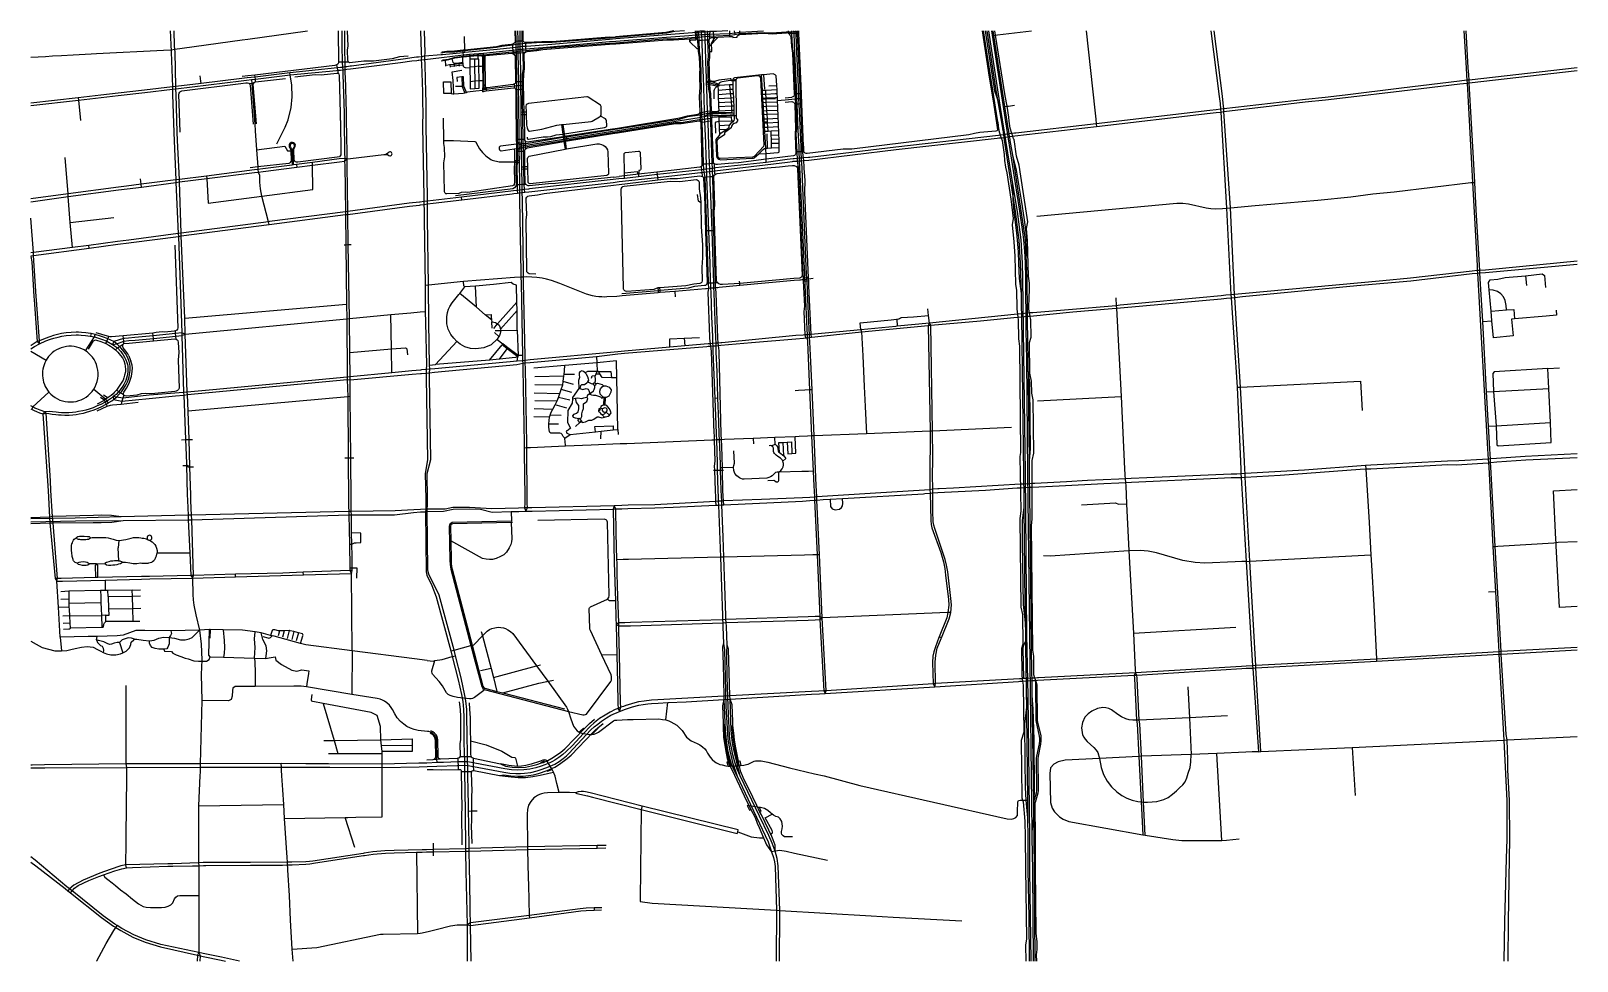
# Model space of a CAD drawing. Header units: inches. Extents: x 13438770 to 13446250, y 3670993 to 3675493.
import ezdxf

# ---------------------------------------------------------------- set-up
doc = ezdxf.new("R2010")
doc.units = ezdxf.units.IN
doc.header["$MEASUREMENT"] = 0

msp = doc.modelspace()

# ---------------------------------------------------------------- linework, layer by layer
for points in [[(13439444.3, 3675493.4), (13439445.3, 3675465.1), (13439445.9, 3675449.5), (13439446.3, 3675437.9), (13439446.7, 3675419.1)], [(13439464.6, 3675439.6), (13439464.1, 3675450.8), (13439463.6, 3675465.3), (13439462.4, 3675493.4)], [(13439818.8, 3675453.3), (13440108.2, 3675493.4)], [(13440256.6, 3675493.4), (13440258.7, 3675343.4), (13440257.8, 3675338.5), (13440254.6, 3675333.2), (13440250.6, 3675328.8), (13440239.8, 3675326.3), (13439854, 3675279.9), (13439819.1, 3675275.7)], [(13440273.4, 3675493.4), (13440274.7, 3675415.7)], [(13440289.3, 3675398.4), (13440287.9, 3675493.4)], [(13440594.2, 3675371.3), (13440553.4, 3675368.2), (13440517.2, 3675358), (13440427.1, 3675346.7), (13440380.8, 3675346.5), (13440313.3, 3675339.1), (13440308.9, 3675340.2), (13440305.6, 3675343.5), (13440304, 3675346.9), (13440303.7, 3675350.7), (13440301.8, 3675401.8), (13440304.5, 3675419), (13440302.2, 3675493.4)], [(13440654.4, 3675493.4), (13440658.3, 3675388.2), (13440658.5, 3675383.7), (13440658.7, 3675368.2), (13440658.6, 3675353.3)], [(13440676.4, 3675371), (13440676.9, 3675386.9), (13440674.3, 3675493.4)], [(13441110.9, 3675493.4), (13441112.1, 3675444.3), (13441110.3, 3675438), (13441106.8, 3675432.8), (13441101, 3675429.6), (13441094.7, 3675427.8), (13441047.7, 3675422.2), (13441021.8, 3675415.8), (13440868.1, 3675400.7), (13440860.9, 3675400.3), (13440819.4, 3675394.9), (13440781.6, 3675394.2), (13440757.9, 3675391.2)], [(13441114.2, 3675493.4), (13441115.2, 3675450.5), (13441115.3, 3675444.5), (13441116.2, 3675427.6), (13441116.5, 3675413.2), (13441116.5, 3675401.6), (13441116.7, 3675394.2), (13441116.7, 3675385.8), (13441119.2, 3675246.4), (13441119.5, 3675227.1), (13441119.5, 3675209.2), (13441119.7, 3675195)], [(13441124.5, 3675493.4), (13441125.2, 3675451.3), (13441125.3, 3675445), (13441125.3, 3675428.7), (13441125, 3675414.6)], [(13441137.4, 3675416.2), (13441137.3, 3675429.8), (13441137.2, 3675445.5), (13441136.6, 3675493.4)], [(13441148.3, 3675198.8), (13441148.1, 3675210.9), (13441148.2, 3675229.7), (13441148.3, 3675247), (13441148.4, 3675284.2), (13441152.3, 3675310.1), (13441151, 3675380.6), (13441150.9, 3675386.8), (13441150.2, 3675397.8), (13441149.6, 3675405.8), (13441148.7, 3675417.5), (13441147.8, 3675431), (13441146.9, 3675445.7), (13441146.3, 3675493.4)], [(13441567.2, 3675462.6), (13441292, 3675440.6), (13441241.4, 3675440.8), (13441165.2, 3675436.6), (13441162.3, 3675436.8), (13441160.1, 3675437.2), (13441156.3, 3675439.4), (13441153.1, 3675442.7), (13441152.1, 3675445.7), (13441151.9, 3675493.4)], [(13441879.7, 3675493.4), (13441840.9, 3675486), (13441597.9, 3675464.9)], [(13441931.3, 3675493.4), (13441885.9, 3675490.6), (13441846.3, 3675482.4), (13441598.6, 3675461)], [(13441599.6, 3675436.5), (13441847.4, 3675456.4), (13441880.6, 3675455.9), (13441986.4, 3675462.4), (13441992.4, 3675462.8), (13442000.5, 3675463.5), (13442014.1, 3675464.6), (13442031.8, 3675466.3), (13442044.3, 3675467.2), (13442053.6, 3675467.8), (13442151.4, 3675472.1), (13442175, 3675476.5), (13442200, 3675480.1), (13442318, 3675486.5), (13442354.9, 3675484.3), (13442424.5, 3675488.5)], [(13441983.7, 3675493.4), (13441983.8, 3675490.1), (13441986.4, 3675448.5), (13441962.7, 3675447.5)], [(13442026.3, 3675493.4), (13441983.8, 3675490.1)], [(13441991.6, 3675493.4), (13441992, 3675485.1), (13441992.3, 3675474.3), (13441992.4, 3675462.8), (13441992.4, 3675457.4), (13441992.5, 3675453.3)], [(13441999.6, 3675493.4), (13441999.9, 3675485.7), (13442000.2, 3675474.8), (13442000.5, 3675463.5), (13442001, 3675448.1), (13442003.3, 3675393.7), (13442008.1, 3675367.5), (13442010.3, 3675299.6)], [(13442012.2, 3675493.4), (13442012.6, 3675486.6)], [(13442031.5, 3675487.7), (13442012.6, 3675486.6)], [(13442031.5, 3675487.7), (13442031.4, 3675493.4)], [(13442141.7, 3675493.4), (13442087.1, 3675491.1), (13442059.8, 3675489.9), (13442053.7, 3675489.6), (13442043.1, 3675488.7), (13442031.5, 3675487.7)], [(13442031.6, 3675476.6), (13442031.5, 3675487.7)], [(13442045.7, 3675302.8), (13442044.4, 3675342.6), (13442048, 3675370.1), (13442044.9, 3675445.2), (13442044.6, 3675450.4), (13442044.3, 3675467.2), (13442043.6, 3675477.5), (13442043.1, 3675488.7), (13442043, 3675493.4)], [(13442053.7, 3675493.4), (13442053.7, 3675489.6), (13442053.6, 3675478.2), (13442053.6, 3675467.8), (13442053.5, 3675461.1), (13442053.5, 3675455.6)], [(13442063.7, 3675399.7), (13442062.8, 3675433.1), (13442073.7, 3675451.8), (13442073.5, 3675457.5), (13442072.1, 3675493.4)], [(13442151.5, 3675466), (13442151.4, 3675472.1), (13442151.1, 3675481.3), (13442150.5, 3675493.4)], [(13442174.7, 3675484.6), (13442174.5, 3675493.4)], [(13442174.7, 3675484.6), (13442199.9, 3675487.2), (13442314.8, 3675493.4)], [(13442200.1, 3675475.4), (13442200, 3675480.1), (13442199.9, 3675487.2), (13442199.7, 3675493.4)], [(13442424.5, 3675488.5), (13442428.7, 3675488.7), (13442433.9, 3675489), (13442442.3, 3675489.3)], [(13442433.8, 3675493.4), (13442433.9, 3675489), (13442434, 3675484.9), (13442434.1, 3675482.3)], [(13442442.3, 3675489.3), (13442449.3, 3675489.6), (13442459.9, 3675489.9), (13442471.2, 3675490.3), (13442478.5, 3675490.4)], [(13442449.2, 3675493.4), (13442449.3, 3675489.6), (13442449.7, 3675482.6), (13442452.5, 3675418.3), (13442458.1, 3675385.8), (13442466.8, 3675188.1), (13442467.5, 3675165.1), (13442468.6, 3675139), (13442473.4, 3675021.3), (13442471.1, 3674998.2), (13442474, 3674932.4)], [(13442459.8, 3675493.4), (13442459.9, 3675489.9), (13442460.2, 3675482.8), (13442464.6, 3675386)], [(13442475.8, 3675392.4), (13442472, 3675478), (13442471.7, 3675483.1), (13442471.2, 3675490.3), (13442471, 3675493.4)], [(13442502.3, 3674935.5), (13442494.3, 3675139.9), (13442493.2, 3675166.5), (13442492.3, 3675188.9), (13442479.1, 3675478.5), (13442478.9, 3675483.2), (13442478.5, 3675490.4), (13442478.3, 3675493.4)], [(13442507.7, 3674935.9), (13442499.5, 3675140), (13442497.4, 3675189.1), (13442485, 3675483.3), (13442484.5, 3675493.4)], [(13443372.5, 3675493.4), (13443406.5, 3675270.1), (13443427.7, 3675134.3), (13443441.8, 3675049.3)], [(13443376.7, 3675493.4), (13443443.9, 3675062.6), (13443446.6, 3675055.2), (13443447.2, 3675049.9)], [(13443386.1, 3675493.4), (13443432.1, 3675203.2), (13443442.7, 3675170.6), (13443461, 3675114)], [(13443395, 3675493.4), (13443438.6, 3675205.5), (13443465.4, 3675052)], [(13443403, 3675493.4), (13443461, 3675114), (13443518.5, 3674754.4), (13443540.5, 3674619.9), (13443554, 3674520.5), (13443558.6, 3674482), (13443563, 3674426.8), (13443565.8, 3674369.6), (13443567.5, 3674297.6), (13443570.9, 3674044), (13443579.3, 3673356.1), (13443586.8, 3672572.3), (13443592.2, 3672276.4), (13443600.6, 3671591.5), (13443601.5, 3671432.6), (13443607.1, 3670993.4)], [(13443620.4, 3670993.4), (13443616.3, 3671433.7), (13443613.9, 3671590.7), (13443614.1, 3671620.2), (13443603, 3672571.7), (13443593.6, 3673355.9), (13443587.3, 3673902.5), (13443585.5, 3674044.6), (13443582.7, 3674299.8), (13443580.9, 3674370.1), (13443577.6, 3674428), (13443573.2, 3674483.2), (13443568.7, 3674522), (13443554.4, 3674621.4), (13443486.7, 3675053.6), (13443418.3, 3675493.4)], [(13443492.8, 3675055.2), (13443481.7, 3675127.1), (13443429, 3675470.8), (13443425.5, 3675493.4)], [(13443429, 3675470.8), (13443437.1, 3675472.2), (13443445.8, 3675473.7), (13443610.6, 3675493.4)], [(13443502.5, 3675056.3), (13443501.2, 3675076.9), (13443493.6, 3675128.8), (13443482.8, 3675180), (13443437.1, 3675472.2), (13443433.8, 3675493.4)], [(13443875.2, 3675493.4), (13443917, 3675109.4)], [(13444478.4, 3675493.4), (13444518.3, 3675176.8)], [(13444534.5, 3675178.3), (13444494.9, 3675493.4)], [(13445702.6, 3675493.4), (13445712.8, 3675314.6)], [(13445723.9, 3675315), (13445713.5, 3675493.4)], [(13439086.9, 3675383.9), (13439410.6, 3675400.6), (13439448.1, 3675402.5), (13439466.2, 3675404.7), (13439501.6, 3675409.3), (13439792.5, 3675449.6)], [(13439446.7, 3675419.1), (13439448.1, 3675402.5), (13439449, 3675390.2), (13439455.2, 3675223.3)], [(13439465, 3675420.3), (13439464.6, 3675439.6)], [(13439471.3, 3675225.1), (13439467.2, 3675390.7), (13439466.2, 3675404.7), (13439465, 3675420.3)], [(13439792.5, 3675449.6), (13439818.8, 3675453.3)], [(13440274.7, 3675415.7), (13440275.5, 3675349.3), (13440275.5, 3675343.4), (13440277.4, 3675317.2)], [(13441568.3, 3675458.7), (13441291.4, 3675437.2), (13441240.8, 3675437.3), (13441167.2, 3675432.3), (13441162.4, 3675431.9), (13441147.8, 3675431), (13441137.3, 3675429.8), (13441125.3, 3675428.7), (13441116.2, 3675427.6), (13441101.5, 3675424.1), (13441047.8, 3675418.6), (13441022, 3675412.4), (13440868.3, 3675396.8), (13440861.2, 3675395.5), (13440820, 3675390.3), (13440782.3, 3675389.9), (13440753.6, 3675386.1)], [(13440760.7, 3675352.7), (13440791.1, 3675357), (13440817.3, 3675364.9), (13440862.7, 3675370.9), (13440891.7, 3675374.4), (13440944.5, 3675378.6), (13440960.2, 3675377), (13441098.9, 3675391.9), (13441104.2, 3675392.4), (13441116.7, 3675394.2), (13441125.6, 3675395.1), (13441137.6, 3675396.4), (13441150.2, 3675397.8), (13441163.8, 3675398.8), (13441216.3, 3675403.2), (13441246.5, 3675409.2), (13441569.4, 3675434.1)], [(13440866.6, 3675465.7), (13440868.1, 3675400.7), (13440868.3, 3675396.8), (13440869.1, 3675388.7)], [(13441125, 3675414.6), (13441116.5, 3675413.2), (13441101.8, 3675411.6), (13441025.4, 3675403.7)], [(13441104.6, 3675385.1), (13441104.2, 3675392.4), (13441103.3, 3675400.4), (13441101.8, 3675411.6), (13441101.5, 3675424.1), (13441101, 3675429.6)], [(13441112.1, 3675444.3), (13441115.3, 3675444.5), (13441125.3, 3675445), (13441137.2, 3675445.5), (13441146.9, 3675445.7), (13441152.1, 3675445.7)], [(13441137.4, 3675416.2), (13441125, 3675414.6)], [(13441125, 3675414.6), (13441125.4, 3675403.1), (13441125.6, 3675395.1), (13441125.7, 3675386.3), (13441128.1, 3675246.6), (13441128.1, 3675228.2), (13441128.1, 3675209.6), (13441127.9, 3675199)], [(13441125.4, 3675403.1), (13441137.6, 3675404.7), (13441149.6, 3675405.8), (13441163.3, 3675406.6), (13441247.2, 3675412.6)], [(13441270.8, 3675425.9), (13441168.1, 3675418.5), (13441163, 3675418.1), (13441148.7, 3675417.5), (13441137.4, 3675416.2)], [(13441137.6, 3675404.7), (13441137.4, 3675416.2)], [(13441153.4, 3675202.4), (13441153.4, 3675211), (13441153.6, 3675247), (13441153.8, 3675283.8), (13441157, 3675310.3), (13441156.7, 3675381.8), (13441158, 3675386.8), (13441164, 3675392), (13441170, 3675393.7), (13441216.7, 3675398), (13441247.3, 3675404.3), (13441569.6, 3675429.3)], [(13441162.3, 3675436.8), (13441162.4, 3675431.9), (13441163, 3675418.1), (13441163.3, 3675406.6), (13441163.8, 3675398.8), (13441164, 3675392)], [(13441247.2, 3675412.6), (13441568.8, 3675441.5)], [(13441568.8, 3675451.9), (13441270.8, 3675425.9)], [(13441567.2, 3675462.6), (13441597.9, 3675464.9)], [(13441598.6, 3675461), (13441568.3, 3675458.7)], [(13441599.2, 3675454.5), (13441568.8, 3675451.9)], [(13441568.8, 3675441.5), (13441599.2, 3675443.9)], [(13441569.4, 3675434.1), (13441599.6, 3675436.5)], [(13441569.6, 3675429.3), (13441600.3, 3675431.6)], [(13441844.1, 3675473.8), (13441599.2, 3675454.5)], [(13441599.2, 3675443.9), (13441844.6, 3675463.2)], [(13441600.3, 3675431.6), (13441845.7, 3675450.9), (13441879.1, 3675449.8), (13441957.7, 3675455.6), (13441983.5, 3675456.5), (13441988.1, 3675455.8), (13441992.5, 3675453.3), (13441994.7, 3675447.7), (13441995.3, 3675443), (13441997.2, 3675406.8), (13441997.6, 3675393.3), (13442002.5, 3675366.5), (13442005.3, 3675299.1)], [(13442012.6, 3675486.6), (13441999.9, 3675485.7), (13441992, 3675485.1), (13441844.1, 3675473.8)], [(13441844.6, 3675463.2), (13441953.2, 3675471.4), (13441986.3, 3675473.8), (13441992.3, 3675474.3), (13442000.2, 3675474.8), (13442013.2, 3675475.6)], [(13441997.2, 3675406.8), (13441992.8, 3675407), (13441959.2, 3675439.7), (13441958.4, 3675440.8), (13441958.1, 3675442.1), (13441958, 3675447.3), (13441957.7, 3675455.6)], [(13441958, 3675447.3), (13441962.7, 3675447.5)], [(13441994.7, 3675447.7), (13441997.8, 3675447.9), (13442001, 3675448.1), (13442015.1, 3675448.8), (13442031.9, 3675450), (13442044.6, 3675450.4), (13442048.8, 3675450.5), (13442052, 3675450.6)], [(13442012.6, 3675486.6), (13442013.2, 3675475.6)], [(13442013.2, 3675475.6), (13442031.6, 3675476.6)], [(13442013.2, 3675475.6), (13442014.1, 3675464.6), (13442015.1, 3675448.8), (13442017.6, 3675370.4)], [(13442031.6, 3675476.6), (13442043.6, 3675477.5), (13442053.6, 3675478.2), (13442151.1, 3675481.3), (13442174.7, 3675484.6)], [(13442035.2, 3675345.7), (13442033, 3675418.7), (13442032.1, 3675445.8), (13442031.9, 3675450), (13442031.8, 3675466.3), (13442031.6, 3675476.6)], [(13442052.5, 3675303.4), (13442051.6, 3675342.3), (13442055, 3675365.2), (13442053.8, 3675394.2), (13442053, 3675419.2), (13442052, 3675450.6), (13442053.5, 3675455.6), (13442056.2, 3675458.1), (13442058.7, 3675460.1), (13442062.4, 3675461.3), (13442078.7, 3675462), (13442095.1, 3675462.7), (13442151.5, 3675466), (13442159.9, 3675466.3), (13442162.6, 3675466), (13442165.3, 3675464), (13442166.4, 3675461.7), (13442186, 3675462.7), (13442187, 3675468.3), (13442190.2, 3675472), (13442194, 3675474.4), (13442200.1, 3675475.4), (13442316.4, 3675481.9), (13442355.8, 3675480), (13442424.7, 3675484.1)], [(13442053, 3675419.2), (13442095.1, 3675462.7)], [(13442073.5, 3675457.5), (13442078.9, 3675457.7)], [(13442078.9, 3675457.7), (13442078.8, 3675459.4), (13442078.7, 3675462)], [(13442174.7, 3675484.6), (13442175, 3675476.5)], [(13442443, 3675473.5), (13442439.4, 3675478.1), (13442434.1, 3675482.3), (13442428.8, 3675483.6), (13442424.7, 3675484.1)], [(13442434.1, 3675482.3), (13442437.6, 3675482.4), (13442442.6, 3675482.5)], [(13442442.6, 3675482.5), (13442449.7, 3675482.6), (13442460.2, 3675482.8), (13442471.7, 3675483.1), (13442478.9, 3675483.2), (13442482.3, 3675483.3), (13442485, 3675483.3)], [(13442443, 3675473.5), (13442445.3, 3675469.6), (13442446.2, 3675465.3), (13442448.8, 3675418), (13442455.1, 3675385.5), (13442463.1, 3675187.9), (13442463.3, 3675184), (13442462.2, 3675179.9), (13442459.1, 3675176.6), (13442455.5, 3675173.8), (13442450.6, 3675172.7)], [(13438769.9, 3675366.4), (13438840.2, 3675369.4), (13438873.8, 3675372.3), (13438917.1, 3675373.8), (13438974.4, 3675378.5), (13439061.1, 3675382.5)], [(13439061.1, 3675382.5), (13439086.9, 3675383.9)], [(13440258.7, 3675343.4), (13440264.8, 3675343.4), (13440275.5, 3675343.4), (13440290.1, 3675343.5), (13440298.2, 3675343.5), (13440305.6, 3675343.5)], [(13440278.4, 3675305.4), (13440290.4, 3675307), (13440299, 3675308.6), (13440316, 3675310.6), (13440557.5, 3675340.8), (13440612.6, 3675348.1)], [(13440290.2, 3675318.9), (13440290.1, 3675343.5), (13440289.3, 3675398.4)], [(13440612.6, 3675363), (13440582.3, 3675358.6), (13440547.1, 3675352.9), (13440320.2, 3675322.7), (13440314.3, 3675322.2), (13440298.6, 3675320.1), (13440290.2, 3675318.9)], [(13440634.9, 3675365.6), (13440612.6, 3675363)], [(13440612.6, 3675348.1), (13440637.2, 3675350.4)], [(13440676.4, 3675371), (13440658.7, 3675368.2), (13440645.2, 3675367.1), (13440634.9, 3675365.6)], [(13440637.2, 3675350.4), (13440642.8, 3675351.2), (13440647, 3675352), (13440658.6, 3675353.3)], [(13440658.6, 3675353.3), (13440676.2, 3675355.2), (13440756.1, 3675364.6), (13440862.3, 3675377.3), (13440891.1, 3675380.4), (13440959.9, 3675386.2)], [(13440658.6, 3675353.3), (13440659.2, 3675334.1), (13440664.7, 3675199.2), (13440664.7, 3675141.7)], [(13440681.9, 3675146.2), (13440680.9, 3675199.3), (13440676.6, 3675327.2), (13440676.5, 3675334.2), (13440676.2, 3675355.2), (13440676.4, 3675371)], [(13440869.1, 3675388.7), (13440861.8, 3675387.8), (13440760.8, 3675378.3), (13440754.6, 3675377.6), (13440676.4, 3675371)], [(13440755.3, 3675349.2), (13440776.3, 3675352.2), (13440791.8, 3675354.5), (13440808.5, 3675359.4), (13440820.3, 3675362.9), (13440859.1, 3675367.9), (13440862.9, 3675368.3), (13440892.1, 3675371), (13440933.8, 3675374.4), (13440945.2, 3675375), (13440948.4, 3675374.1), (13440950.7, 3675372.4), (13440952.9, 3675370.3), (13440954.2, 3675366.8), (13440954.9, 3675324.1), (13440955.5, 3675252.7), (13440955.6, 3675217.9)], [(13440777.9, 3675322.5), (13440777.7, 3675326.6), (13440776.3, 3675352.2)], [(13440860.2, 3675340), (13440840.1, 3675338), (13440818.6, 3675335.7), (13440815.5, 3675337.3), (13440812.9, 3675340.6), (13440810.6, 3675347.1), (13440808.5, 3675359.4)], [(13440840.1, 3675338), (13440840.4, 3675333.6), (13440841, 3675326.1), (13440841.2, 3675323.1)], [(13440861.9, 3675324.6), (13440861.5, 3675328.3), (13440860.7, 3675335.6), (13440860.2, 3675340), (13440859.1, 3675367.9)], [(13440862.9, 3675368.3), (13440862.7, 3675370.9), (13440862.3, 3675377.3), (13440861.8, 3675387.8), (13440861.2, 3675395.5), (13440860.9, 3675400.3)], [(13441025.4, 3675403.7), (13440869.1, 3675388.7)], [(13440891.1, 3675380.4), (13440891.7, 3675374.4), (13440892.1, 3675371), (13440892.6, 3675366.4), (13440893.1, 3675356.8)], [(13440893.1, 3675356.8), (13440893.7, 3675317.4), (13440893.8, 3675313.2), (13440894.9, 3675247.2), (13440895.5, 3675213.8), (13440917.3, 3675215), (13440939.2, 3675215.9), (13440938.5, 3675252), (13440937.4, 3675322.2), (13440936.8, 3675357.5), (13440934.3, 3675357.5), (13440915.2, 3675357.2), (13440893.1, 3675356.8)], [(13440915.2, 3675357.2), (13440915.8, 3675319.8), (13440916.8, 3675249.6), (13440917.3, 3675215)], [(13440934.3, 3675357.5), (13440933.8, 3675374.4)], [(13440950.7, 3675372.4), (13440960.4, 3675372.7), (13440969, 3675372.9)], [(13440959.9, 3675386.2), (13441097.4, 3675399.8), (13441103.3, 3675400.4), (13441116.5, 3675401.6), (13441125.4, 3675403.1)], [(13440961.8, 3675252.7), (13440961.1, 3675324.8), (13440960.4, 3675372.7), (13440960.2, 3675377), (13440959.9, 3675386.2)], [(13440967, 3675367.9), (13440967.4, 3675370.5), (13440969, 3675372.9), (13440971.2, 3675373.7), (13441096.7, 3675385.1), (13441102.1, 3675384.4), (13441107.9, 3675379.5), (13441111.6, 3675374.2), (13441112.5, 3675367.6), (13441114.2, 3675246.2), (13441114.1, 3675242.8), (13441112.3, 3675239.2), (13441109.7, 3675237.2), (13441103.5, 3675234.9), (13440978.2, 3675217.9), (13440974.8, 3675218), (13440971.8, 3675218.7), (13440970, 3675221.1), (13440968.7, 3675227.9), (13440967, 3675367.9)], [(13441158, 3675386.8), (13441150.9, 3675386.8), (13441137.6, 3675386.5), (13441125.7, 3675386.3), (13441116.7, 3675385.8), (13441104.6, 3675385.1), (13441102.1, 3675384.4)], [(13441139.8, 3675276.9), (13441137.7, 3675380.6), (13441137.6, 3675386.5), (13441137.6, 3675396.4), (13441137.6, 3675404.7)], [(13442017.6, 3675370.4), (13442020.5, 3675300.5)], [(13442037, 3675302), (13442035.2, 3675345.7)], [(13442053.8, 3675394.2), (13442063.8, 3675394.6), (13442063.7, 3675399.7)], [(13442464.6, 3675386), (13442473.5, 3675188.3), (13442474.3, 3675165.7), (13442475.3, 3675139.3), (13442480.8, 3675012.9)], [(13442495.5, 3674934.9), (13442486.3, 3675139.7), (13442485.4, 3675166.3), (13442484.8, 3675188.7), (13442475.8, 3675392.4)], [(13439594, 3675239.2), (13439592.4, 3675251.1), (13439589.3, 3675275.9)], [(13439790, 3675263.2), (13439594, 3675239.2)], [(13439816.3, 3675265.9), (13439790, 3675263.2)], [(13439819.1, 3675275.7), (13439792.2, 3675272.9)], [(13439813.5, 3675254.5), (13439836.8, 3675257.7), (13439855.8, 3675260), (13440024.3, 3675280.3), (13440248.7, 3675302.3), (13440254.7, 3675302.9), (13440268.2, 3675304.3), (13440278.4, 3675305.4)], [(13440290.2, 3675318.9), (13440277.4, 3675317.2), (13440266.9, 3675316.1), (13440252.9, 3675314.3), (13440023, 3675290), (13439854.9, 3675270.4), (13439835.3, 3675268.1), (13439816.3, 3675265.9)], [(13439860.6, 3675043.9), (13439845.9, 3675233.9), (13439846.6, 3675239.1), (13439849.7, 3675243.9), (13439854.2, 3675246.7), (13439857, 3675247), (13440002.1, 3675264)], [(13439857, 3675247), (13439855.8, 3675260), (13439854.9, 3675270.4), (13439854, 3675279.9)], [(13440013.9, 3675063.6), (13440028.5, 3675122.9), (13440033.3, 3675173.7), (13440032.1, 3675231), (13440024.3, 3675280.3), (13440023, 3675290)], [(13440267.1, 3675095.4), (13440263.6, 3675277.3), (13440261.6, 3675283.7), (13440257.2, 3675287), (13440250.7, 3675287.9), (13440173.9, 3675280.1), (13440144.9, 3675280.7), (13440047.4, 3675269.2)], [(13440257.2, 3675287), (13440254.7, 3675302.9), (13440252.9, 3675314.3), (13440250.6, 3675328.8)], [(13440277.4, 3675317.2), (13440278.4, 3675305.4)], [(13440278.4, 3675305.4), (13440278.9, 3675282), (13440285.2, 3675096.1)], [(13440296.2, 3675097.6), (13440291.1, 3675273.7), (13440290.8, 3675282.5), (13440290.4, 3675307), (13440290.2, 3675318.9)], [(13440860.7, 3675335.6), (13440840.4, 3675333.6), (13440819, 3675331.2), (13440798.4, 3675328.9), (13440777.7, 3675326.6)], [(13440799.2, 3675317.9), (13440799, 3675321.2), (13440798.4, 3675328.9), (13440798.2, 3675333.1)], [(13440861.5, 3675328.3), (13440841, 3675326.1), (13440819.8, 3675323.6), (13440799, 3675321.2)], [(13440815.2, 3675188.8), (13440813.3, 3675253.5), (13440808.2, 3675295.2), (13440854.7, 3675302.9)], [(13440820.2, 3675320.6), (13440819.8, 3675323.6), (13440819, 3675331.2), (13440818.6, 3675335.7)], [(13440863, 3675271.2), (13440854.4, 3675270.8), (13440831.2, 3675268.6), (13440831.9, 3675248.3)], [(13440854.4, 3675270.8), (13440855.7, 3675224.8), (13440866.3, 3675200.2), (13440869.2, 3675193.6)], [(13440893.8, 3675313.2), (13440871.6, 3675315.6), (13440868.1, 3675317), (13440865.1, 3675319), (13440863, 3675321.6), (13440861.9, 3675324.6)], [(13440877.3, 3675195.3), (13440874, 3675202.9), (13440864.3, 3675225.5), (13440863, 3675271.2)], [(13440937.4, 3675322.2), (13440915.8, 3675319.8), (13440893.7, 3675317.4)], [(13440937.4, 3675322.2), (13440950.3, 3675323.6), (13440954.9, 3675324.1), (13440961.1, 3675324.8)], [(13441140.3, 3675201.1), (13441140.3, 3675210.8), (13441140.7, 3675229.4), (13441140.3, 3675247), (13441139.8, 3675276.9)], [(13441607.2, 3675023.2), (13441909.4, 3675072.7), (13441946.7, 3675083.1), (13441996.8, 3675091.1), (13442001.3, 3675092.6), (13442004.4, 3675094.5), (13442007.1, 3675098.3), (13442007.9, 3675102.9), (13442004.6, 3675176.6), (13442008, 3675219.6), (13442006.4, 3675267.9)], [(13442006.4, 3675267.9), (13442005.3, 3675299.1)], [(13442010.3, 3675299.6), (13442011.5, 3675268.5)], [(13442011.5, 3675268.5), (13442013.1, 3675217), (13442010.6, 3675175.8), (13442013.5, 3675105.9), (13442013.8, 3675099.5), (13442014.5, 3675087.4), (13442014.8, 3675077.4), (13442015.2, 3675065.8), (13442015.8, 3675051.6), (13442022.6, 3674856.3), (13442022.8, 3674850.3), (13442024.1, 3674823), (13442026.1, 3674809.9), (13442029.5, 3674786.3), (13442038.1, 3674525.7), (13442046.6, 3674280.2), (13442046.9, 3674272.5), (13442047.8, 3674247.2), (13442044.9, 3674228.8), (13442052.9, 3674014), (13442053.2, 3674007.4), (13442055.7, 3673979.7), (13442057.1, 3673968.4), (13442060.3, 3673944.4), (13442074.5, 3673546.4), (13442074.7, 3673539.4), (13442075.6, 3673513.9), (13442078.4, 3673411.3), (13442075.5, 3673387.8), (13442076.2, 3673368), (13442080.2, 3673268.1)], [(13442020.5, 3675300.5), (13442021.4, 3675269.7)], [(13442021.4, 3675269.7), (13442023.1, 3675217.5)], [(13442037.9, 3675271.7), (13442037, 3675302)], [(13442039.7, 3675217.6), (13442039.1, 3675237.1), (13442038.9, 3675243.5), (13442038.7, 3675249.2), (13442037.9, 3675271.7)], [(13442046.9, 3675272.8), (13442045.7, 3675302.8)], [(13442117.9, 3673269.5), (13442115.5, 3673368.6), (13442115.1, 3673381.7), (13442111.9, 3673483.7), (13442110.9, 3673515.4), (13442110, 3673542), (13442099.5, 3673939.6), (13442099.3, 3673945.9), (13442095.8, 3673971.6), (13442094.3, 3673983), (13442092.4, 3674009), (13442084.6, 3674224), (13442084.4, 3674230.2), (13442082.5, 3674250.2), (13442081.8, 3674274.1), (13442073.3, 3674526.7), (13442070, 3674618), (13442072.4, 3674646.4), (13442068.5, 3674783.5), (13442068.3, 3674789.4), (13442067.5, 3674815), (13442067.1, 3674828.4), (13442066.4, 3674852.8), (13442059.1, 3675053.4), (13442058.9, 3675058.6), (13442058.7, 3675070.3), (13442058.4, 3675084.5), (13442058.3, 3675091.2), (13442058.1, 3675096.4), (13442057.8, 3675107.4), (13442054.6, 3675187.5), (13442049.1, 3675211.8), (13442048.1, 3675235.6), (13442048, 3675241.8), (13442047.7, 3675247.9), (13442046.9, 3675272.8)], [(13442053.4, 3675273.6), (13442052.5, 3675303.4)], [(13442160.1, 3675099.2), (13442099.2, 3675096.7), (13442091.2, 3675101.5), (13442068.1, 3675101.3), (13442065.7, 3675102.1), (13442063.5, 3675103.8), (13442062.1, 3675108.2), (13442058.7, 3675189.4), (13442055.6, 3675209.5), (13442054.6, 3675234.5), (13442054.5, 3675240.7), (13442054.4, 3675247), (13442054.4, 3675253.3), (13442053.4, 3675273.6)], [(13442054.4, 3675253.3), (13442072.1, 3675250.8), (13442079.9, 3675251), (13442083.1, 3675251.6), (13442099.3, 3675256.7), (13442110.7, 3675258.7), (13442126.3, 3675260.4), (13442153.4, 3675262.7), (13442154.6, 3675262.4), (13442155.9, 3675261.3), (13442156.4, 3675260.2), (13442156.6, 3675255.8), (13442156.9, 3675254.6), (13442157.9, 3675253.6), (13442159.6, 3675253)], [(13442262.1, 3674884.3), (13442270.2, 3674887.4), (13442315.8, 3674936.5), (13442317.9, 3674942.7), (13442300.7, 3675263.2), (13442298.3, 3675271.5), (13442293.1, 3675275), (13442284.8, 3675275.6), (13442188.6, 3675264.5), (13442184.3, 3675263.1), (13442181.6, 3675259.5), (13442180, 3675253.9), (13442181.5, 3675084.4), (13442181.8, 3675071.4), (13442189.6, 3675062.3), (13442181.1, 3675049.4), (13442172, 3675046.2), (13442163.8, 3675041.1), (13442158.9, 3675031.8), (13442157, 3675024.2), (13442125.8, 3675000.3), (13442124.6, 3674990.9), (13442098.2, 3674972.2), (13442091.8, 3674966), (13442088.6, 3674959.6), (13442091, 3674890.2), (13442093.4, 3674883.3), (13442096.1, 3674881), (13442100.2, 3674878.4), (13442105.2, 3674877.5), (13442262.1, 3674884.3)], [(13442291.9, 3674898.9), (13442326.3, 3674900.6), (13442383.4, 3674904.4), (13442385.8, 3674905.5), (13442388.2, 3674906.6), (13442389.7, 3674908.8), (13442389.8, 3674911.5), (13442389.8, 3674929), (13442389.7, 3674951.1), (13442389.4, 3674971.3), (13442388.9, 3674990.9), (13442388.2, 3675010.9), (13442387.3, 3675031), (13442386.5, 3675051.4), (13442385.6, 3675070.7), (13442384.7, 3675092.3), (13442383.9, 3675110.2), (13442383, 3675131.6), (13442382.2, 3675150.6), (13442381.9, 3675156.8), (13442381.9, 3675171), (13442380.8, 3675190.7), (13442379.7, 3675210.1), (13442378.6, 3675229.9), (13442376, 3675275.7), (13442370.3, 3675281.6), (13442361.6, 3675285.3), (13442314, 3675281.4), (13442304.6, 3675280.6), (13442173.9, 3675266.7), (13442170.1, 3675265), (13442167.6, 3675262.2), (13442166.1, 3675258.6), (13442165.8, 3675253.5), (13442166, 3675232.3)], [(13442327.6, 3674857), (13442327.1, 3674872.8), (13442326.8, 3674880.7), (13442326.3, 3674900.6), (13442325.5, 3674916.2), (13442325.1, 3674926), (13442320.4, 3675008.2), (13442319.3, 3675027.8), (13442318.1, 3675048.3), (13442317.9, 3675052.5), (13442317, 3675067.5), (13442315.7, 3675089.3), (13442314.7, 3675107.3), (13442313.4, 3675128.5), (13442312.3, 3675147.5), (13442311.5, 3675162.3), (13442311.1, 3675168.4), (13442310, 3675187.2), (13442308.9, 3675206.6), (13442304.6, 3675280.6)], [(13442314, 3675281.4), (13442318.5, 3675212.2)], [(13446249.9, 3675314.5), (13445727.7, 3675255.4), (13445716.6, 3675254.4), (13445682, 3675250), (13445401.4, 3675216.2), (13445127.3, 3675181.9), (13445030.8, 3675171.4), (13444936.2, 3675161.6), (13444540.9, 3675115.7), (13444525.1, 3675114.6), (13444504.7, 3675112)], [(13444504.7, 3675098.3), (13444526, 3675100.9), (13444541.8, 3675103), (13444772.8, 3675131.4), (13444934.7, 3675150.2), (13445032.3, 3675160.1), (13445130, 3675170.6), (13445402.3, 3675204.3), (13445682.9, 3675237.1), (13445717.5, 3675241), (13445728.1, 3675242.2), (13446249.9, 3675302)], [(13445712.8, 3675314.6), (13445714.4, 3675279.7)], [(13445714.4, 3675279.7), (13445716.6, 3675254.4), (13445717.5, 3675241), (13445739.9, 3674851.1), (13445744.3, 3674760.1), (13445766.3, 3674359), (13445767.4, 3674333.9), (13445768.6, 3674321.9), (13445770.7, 3674294.3), (13445816.1, 3673471.6)], [(13445726.2, 3675281.3), (13445723.9, 3675315)], [(13445827.2, 3673471.4), (13445821.8, 3673580.9), (13445812.6, 3673747.4), (13445793.4, 3674086.9), (13445781.6, 3674295.7), (13445780.1, 3674322.8), (13445779.5, 3674334.7), (13445778.3, 3674360.2), (13445762.2, 3674628.5), (13445755, 3674760.5), (13445750.6, 3674848.9), (13445728.1, 3675242.2), (13445727.7, 3675255.4), (13445726.2, 3675281.3)], [(13439455.2, 3675223.3), (13439320.2, 3675207), (13439191.5, 3675192.3), (13439108.6, 3675182.8)], [(13439109.6, 3675171.2), (13439192.7, 3675181.2), (13439321.5, 3675196), (13439454.1, 3675211.1)], [(13439455.2, 3675223.3), (13439454.1, 3675211.1)], [(13439454.1, 3675211.1), (13439471.6, 3675212.8)], [(13439454.1, 3675211.1), (13439454.9, 3675186.5), (13439461, 3675002.2)], [(13439471.3, 3675225.1), (13439455.2, 3675223.3)], [(13439594, 3675239.2), (13439471.3, 3675225.1)], [(13439471.6, 3675212.8), (13439471.3, 3675225.1)], [(13439471.6, 3675212.8), (13439787.5, 3675251.5)], [(13439477.3, 3675003.3), (13439472.3, 3675186.4), (13439471.6, 3675212.8)], [(13439491.9, 3675003.2), (13439486.2, 3675186.9), (13439487.5, 3675192.7), (13439489.8, 3675196.3), (13439492.8, 3675199.6), (13439496.1, 3675202.2), (13439500.3, 3675203.8), (13439785.2, 3675239.3)], [(13439785.2, 3675239.3), (13439810.4, 3675241.8)], [(13439787.5, 3675251.5), (13439813.5, 3675254.5)], [(13439810.4, 3675241.8), (13439818.2, 3675242), (13439824, 3675240.3), (13439827.7, 3675237.3), (13439830.3, 3675230.8), (13439844.9, 3675042.4)], [(13439846.6, 3675239.1), (13439838.2, 3675238.3), (13439827.7, 3675237.3)], [(13439836.8, 3675257.7), (13439838.2, 3675238.3), (13439852.6, 3675042.5)], [(13440803.6, 3675190.6), (13440766.9, 3675190.2), (13440765.4, 3675246.8), (13440802.2, 3675247.6), (13440803.6, 3675190.6)], [(13440803.6, 3675190.6), (13440810.6, 3675188.5), (13440815.2, 3675188.8), (13440860.8, 3675191.8), (13440869.2, 3675193.6), (13440877.3, 3675195.3)], [(13440855.7, 3675224.8), (13440824.5, 3675223.8)], [(13440922, 3675201.3), (13440882.6, 3675196.3), (13440877.3, 3675195.3)], [(13440961.8, 3675252.7), (13440955.5, 3675252.7), (13440946.9, 3675252.4), (13440938.5, 3675252), (13440916.8, 3675249.6), (13440894.9, 3675247.2)], [(13440962.2, 3675209.6), (13440955.9, 3675205.5), (13440922, 3675201.3)], [(13440955.6, 3675217.9), (13440962.1, 3675218.2), (13440971.8, 3675218.7)], [(13440956.2, 3675198.9), (13440955.9, 3675205.5), (13440955.6, 3675217.9)], [(13440956.2, 3675198.9), (13440965, 3675202.3), (13440972.3, 3675203.1), (13441104.9, 3675218.1), (13441107.9, 3675218.3), (13441110.3, 3675217.9), (13441112.6, 3675216), (13441114, 3675213.5), (13441115.3, 3675208.9), (13441115.5, 3675198.5)], [(13440962.2, 3675209.6), (13440962.1, 3675218.2), (13440961.8, 3675252.7)], [(13441018.5, 3675215.9), (13440972, 3675210.7), (13440962.2, 3675209.6)], [(13440971.8, 3675218.7), (13440972, 3675210.7), (13440972.3, 3675203.1)], [(13441140.7, 3675229.4), (13441128.1, 3675228.2), (13441119.5, 3675227.1), (13441110.4, 3675226.1), (13441018.5, 3675215.9)], [(13441110.3, 3675217.9), (13441110.4, 3675226.1), (13441109.7, 3675237.2)], [(13441153.6, 3675247), (13441148.3, 3675247), (13441140.3, 3675247), (13441128.1, 3675246.6), (13441119.2, 3675246.4), (13441114.2, 3675246.2)], [(13441115.3, 3675208.9), (13441119.5, 3675209.2), (13441128.1, 3675209.6), (13441140.3, 3675210.8), (13441148.1, 3675210.9), (13441153.4, 3675211)], [(13441115.5, 3675198.5), (13441116.1, 3675159.8)], [(13441119.7, 3675195), (13441120.1, 3675160.4)], [(13441127.9, 3675199), (13441128.5, 3675162.4)], [(13441141.1, 3675163.9), (13441140.3, 3675201.1)], [(13441140.7, 3675229.4), (13441148.2, 3675229.7)], [(13441148.8, 3675164.5), (13441148.3, 3675198.8)], [(13441153.4, 3675202.4), (13441153.7, 3675165.1)], [(13442023.1, 3675217.5), (13442027.1, 3675108), (13442027.3, 3675101.9), (13442027.6, 3675090), (13442027.8, 3675079.9)], [(13442101.2, 3675229.6), (13442096.5, 3675236), (13442068.2, 3675244.7), (13442054.4, 3675247), (13442047.7, 3675247.9), (13442038.7, 3675249.2)], [(13442101.2, 3675229.6), (13442093.2, 3675231), (13442067.2, 3675238.2), (13442054.5, 3675240.7), (13442048, 3675241.8), (13442038.9, 3675243.5)], [(13442039.1, 3675237.1), (13442048.1, 3675235.6), (13442054.6, 3675234.5), (13442072.8, 3675231.4), (13442089.4, 3675226.8), (13442093.4, 3675225.7), (13442101.2, 3675229.6)], [(13442044.7, 3675083), (13442044.3, 3675089.6), (13442044.1, 3675094.2), (13442043.6, 3675104.9), (13442039.7, 3675217.6)], [(13442075, 3675204.6), (13442077, 3675210.2), (13442081, 3675215.7), (13442089.4, 3675226.8), (13442093.2, 3675231)], [(13442076, 3675165.4), (13442075, 3675204.6)], [(13442166, 3675232.3), (13442166.3, 3675211.3), (13442168.1, 3675190.6), (13442168.8, 3675170.9), (13442169.4, 3675151.3), (13442170, 3675131.7), (13442170.6, 3675110.7), (13442171.1, 3675095.6), (13442171.3, 3675088.1), (13442171.5, 3675083.9), (13442172.6, 3675065.9), (13442170.1, 3675059.2), (13442163.4, 3675052.3), (13442155.5, 3675046.8), (13442149.6, 3675039.7), (13442147.1, 3675033.6), (13442146.4, 3675026.4), (13442138, 3675018.6), (13442102.9, 3674993.8), (13442098.5, 3674985.1), (13442083.3, 3674968.3), (13442086.1, 3674888.2), (13442087.5, 3674881.4), (13442092.7, 3674875.4), (13442098.6, 3674872.2), (13442106.4, 3674870.2), (13442261.1, 3674877.9), (13442265.6, 3674878.5), (13442269.7, 3674880.1), (13442291.9, 3674898.9), (13442311.9, 3674920), (13442318.1, 3674924), (13442325.1, 3674926), (13442334.2, 3674926.4), (13442353.1, 3674927.3), (13442389.8, 3674929)], [(13442114.1, 3675246.4), (13442107.1, 3675245.5), (13442101.2, 3675242.7), (13442096.5, 3675236), (13442093.2, 3675231)], [(13442093.2, 3675231), (13442093.4, 3675225.7), (13442094, 3675207.1), (13442094.8, 3675186.5), (13442095.5, 3675166.7), (13442096.3, 3675146.6), (13442097, 3675127.2), (13442097.8, 3675107.1), (13442159.7, 3675110.4), (13442170.6, 3675110.7)], [(13442094, 3675207.1), (13442151.5, 3675210.8), (13442166.3, 3675211.3)], [(13442094.8, 3675186.5), (13442153.4, 3675190.2), (13442168.1, 3675190.6)], [(13442166, 3675232.3), (13442150.2, 3675231.8), (13442101.2, 3675229.6)], [(13442184.2, 3675258.2), (13442114.1, 3675246.4)], [(13442150.2, 3675231.8), (13442151.5, 3675210.8), (13442153.4, 3675190.2), (13442155.8, 3675170.4), (13442157.5, 3675150.8), (13442158.8, 3675131.3), (13442159.7, 3675110.4), (13442160.1, 3675099.2)], [(13442159.6, 3675253), (13442165.8, 3675253.5), (13442176.2, 3675253.7)], [(13442176.2, 3675253.7), (13442180, 3675253.9)], [(13442308.9, 3675206.6), (13442324.9, 3675207.3), (13442379.7, 3675210.1)], [(13442310, 3675187.2), (13442325.8, 3675188.1), (13442372.6, 3675190.4), (13442380.8, 3675190.7)], [(13442336.8, 3675008.9), (13442335.5, 3675028.4), (13442334.1, 3675049), (13442333.8, 3675053.5), (13442332.8, 3675068.4), (13442331.3, 3675089.9), (13442330.1, 3675108), (13442328.6, 3675129.2), (13442327.3, 3675148.3), (13442326.5, 3675162.9), (13442326.2, 3675169), (13442325.8, 3675188.1), (13442324.9, 3675207.3)], [(13442339.2, 3675228.4), (13442378.6, 3675229.9)], [(13442497.4, 3675189.1), (13442492.3, 3675188.9), (13442484.8, 3675188.7), (13442473.5, 3675188.3), (13442466.8, 3675188.1), (13442463.1, 3675187.9)], [(13439080.4, 3675179.2), (13438998.5, 3675170), (13438770, 3675143.1)], [(13438770, 3675131.8), (13438999.8, 3675159), (13439081.6, 3675167.6)], [(13438998.5, 3675170), (13438999.8, 3675159), (13439010.2, 3675060.7)], [(13439108.6, 3675182.8), (13439080.4, 3675179.2)], [(13439081.6, 3675167.6), (13439109.6, 3675171.2)], [(13440664.7, 3675141.7), (13440666, 3675104.1)], [(13440681.6, 3675106.7), (13440681.9, 3675146.2)], [(13441116.1, 3675159.8), (13441118.1, 3674969.6), (13441118.3, 3674946.1), (13441118.5, 3674924.1), (13441118.7, 3674911.9), (13441119.1, 3674868.7), (13441118.8, 3674864.2), (13441118.3, 3674857), (13441116.6, 3674835.2), (13441117.8, 3674750.6), (13441116.3, 3674741.7), (13441110.1, 3674734.9), (13441102, 3674730.1), (13440824.2, 3674695.3)], [(13441120.1, 3675160.4), (13441122.6, 3674975.1), (13441122.7, 3674969.6), (13441122.6, 3674952.5), (13441122.8, 3674946.5), (13441123, 3674924.7), (13441123, 3674916.7), (13441123, 3674912), (13441123.9, 3674869.7), (13441123.4, 3674864.3), (13441122.8, 3674857), (13441120.7, 3674834.5), (13441121.9, 3674756.8), (13441122, 3674750.7), (13441123, 3674721.9), (13441124.3, 3674708.5)], [(13441128.5, 3675162.4), (13441130.7, 3674975.1), (13441130.7, 3674969.6), (13441130.9, 3674951.9), (13441130.9, 3674947.2)], [(13441142.7, 3674937.3), (13441142.9, 3674949.2), (13441143.3, 3674969.6), (13441141.8, 3675088.5), (13441141.7, 3675099.5), (13441141.1, 3675163.9)], [(13441158.9, 3674712.7), (13441157.1, 3674725.8), (13441155.4, 3674751.4), (13441154.3, 3674825.6), (13441154.3, 3674835), (13441153, 3674906.5), (13441152.9, 3674912.4), (13441152.5, 3674930.6), (13441152.3, 3674938.8), (13441152.1, 3674947.2), (13441151.8, 3674969.6), (13441148.8, 3675164.5)], [(13441153.7, 3675165.1), (13441155.2, 3675100.3), (13441155.4, 3675089.2), (13441157.8, 3674969.6), (13441158.4, 3674964.3), (13441160.5, 3674960.5), (13441165, 3674957.7), (13441171.2, 3674956.8), (13441344.6, 3674982.9), (13441352.7, 3674984), (13441361.6, 3674985.3), (13441583.7, 3675020)], [(13441529.1, 3675091.7), (13441528.3, 3675127.5), (13441527.5, 3675130.8), (13441525.3, 3675133.5), (13441466.1, 3675173.3), (13441463.3, 3675174.5), (13441460, 3675174.8), (13441176.8, 3675142.1), (13441171.1, 3675139.8), (13441166.5, 3675135.8), (13441164.6, 3675129.2), (13441165.7, 3675100.8), (13441166.2, 3675089.5), (13441168.1, 3675038.1), (13441170, 3675025.2), (13441173.4, 3675014.8), (13441176.4, 3675010.5), (13441178.8, 3675008.1), (13441181.8, 3675007.6), (13441241.6, 3675017.3), (13441314.1, 3675037), (13441336.4, 3675039.9), (13441344.9, 3675041.2), (13441480.5, 3675054.7), (13441485.3, 3675056.4), (13441520.6, 3675077.3), (13441525.5, 3675081.6), (13441528.1, 3675086), (13441529.1, 3675091.7)], [(13442095.5, 3675166.7), (13442155.8, 3675170.4), (13442168.8, 3675170.9)], [(13442096.3, 3675146.6), (13442157.5, 3675150.8), (13442169.4, 3675151.3)], [(13442097, 3675127.2), (13442158.8, 3675131.3), (13442170, 3675131.7)], [(13442311.1, 3675168.4), (13442326.2, 3675169), (13442372.9, 3675170.7), (13442381.9, 3675171)], [(13442326.5, 3675162.9), (13442311.5, 3675162.3)], [(13442312.3, 3675147.5), (13442327.3, 3675148.3), (13442382.2, 3675150.6)], [(13442313.4, 3675128.5), (13442328.6, 3675129.2), (13442383, 3675131.6)], [(13442372.4, 3675165.2), (13442326.5, 3675162.9)], [(13442381.9, 3675156.8), (13442399.3, 3675158.6), (13442418.9, 3675160.2)], [(13442418.4, 3675169.7), (13442450.6, 3675172.7)], [(13442418.9, 3675160.2), (13442451.6, 3675163.6)], [(13442419.3, 3675148.3), (13442451.6, 3675151.3)], [(13442451.6, 3675163.6), (13442467.5, 3675165.1), (13442474.3, 3675165.7), (13442485.4, 3675166.3), (13442493.2, 3675166.5)], [(13442451.6, 3675151.3), (13442455, 3675151), (13442459.5, 3675149.1), (13442463, 3675145.5), (13442465.6, 3675138.8), (13442469.2, 3675020.1), (13442466.7, 3674998.6), (13442469.4, 3674931)], [(13442499.5, 3675140), (13442494.3, 3675139.9), (13442486.3, 3675139.7), (13442475.3, 3675139.3), (13442468.6, 3675139), (13442465.6, 3675138.8)], [(13443481.7, 3675127.1), (13443493.6, 3675128.8), (13443499.4, 3675129.7), (13443528.2, 3675134.4)], [(13444518.3, 3675176.8), (13444522.7, 3675141.6)], [(13444522.7, 3675141.6), (13444525.1, 3675114.6), (13444526, 3675100.9), (13444553.7, 3674635.7), (13444574.9, 3674217.2), (13444576.4, 3674202.4), (13444605.6, 3673769.8), (13444621.2, 3673410.4)], [(13444538.5, 3675143.5), (13444534.5, 3675178.3)], [(13444640.7, 3673410.8), (13444621.2, 3673770.6), (13444594.3, 3674204.1), (13444592, 3674218.5), (13444572.8, 3674637.7), (13444541.8, 3675103), (13444540.9, 3675115.7), (13444538.5, 3675143.5)], [(13440267.4, 3675060.7), (13440269.7, 3674899.5), (13440269.5, 3674894.2), (13440266.3, 3674888.8), (13440262.3, 3674884.5), (13440251.4, 3674881.9), (13440060.6, 3674857.7), (13440054.1, 3674858.4), (13440050, 3674860.2), (13440046.5, 3674863.6), (13440043.9, 3674868.2), (13440041.5, 3674918.3), (13440042.4, 3674922.8), (13440047.4, 3674931.6), (13440049, 3674936.5), (13440049.2, 3674941.8), (13440048.5, 3674945.1), (13440045.7, 3674949.2), (13440040.1, 3674952.5), (13440035, 3674953.4), (13440029.6, 3674952.8), (13440024.6, 3674950.2), (13440021.2, 3674946.7), (13440019.4, 3674942.8), (13440019, 3674938), (13440019.7, 3674932.4), (13440021.9, 3674928.2), (13440024.6, 3674924.3), (13440025.7, 3674920.3), (13440026.8, 3674914), (13440028.5, 3674865.5), (13440027.3, 3674861), (13440024.3, 3674856.1), (13440021, 3674853.6), (13440017.2, 3674852.4), (13439867.3, 3674835.7), (13439830.7, 3674831.3)], [(13439852.6, 3675042.5), (13439854.8, 3675010.6)], [(13440000.2, 3675027.6), (13440013.9, 3675063.6)], [(13440267.4, 3675060.7), (13440267.1, 3675095.4)], [(13440285.2, 3675096.1), (13440285.5, 3675063.1)], [(13440285.5, 3675063.1), (13440287.2, 3674903.6), (13440287.9, 3674876.6), (13440287.5, 3674863.1), (13440288, 3674841.2), (13440291.5, 3674617.9)], [(13440297, 3675064.3), (13440296.2, 3675097.6)], [(13440302.6, 3674605.8), (13440302.5, 3674619.4), (13440301.4, 3674729.1), (13440300.5, 3674842.8), (13440300.3, 3674874.9), (13440299.7, 3674903.8), (13440297, 3675064.3)], [(13440666, 3675104.1), (13440665, 3675031.3), (13440671, 3674690.6), (13440671.1, 3674667.6), (13440671.3, 3674654.2), (13440672.1, 3674626.9), (13440672.7, 3674583.2), (13440677.4, 3674262.5), (13440678, 3674136.6), (13440679.2, 3674082.1), (13440682.9, 3673876.9), (13440682.3, 3673855.2), (13440682.3, 3673837.9), (13440682, 3673814.6), (13440688.1, 3673418.3), (13440677.7, 3673351.6), (13440680.1, 3673228.4)], [(13440687.9, 3673229.1), (13440686.8, 3673351.5), (13440705.1, 3673419.2), (13440699, 3673817), (13440698.4, 3673839.5), (13440699.1, 3673857.1), (13440699, 3673876.9), (13440694.9, 3674081.7), (13440692.9, 3674263.7), (13440689.2, 3674585.2), (13440688.8, 3674628.3), (13440688.4, 3674656.6), (13440688.1, 3674670), (13440688, 3674692.4), (13440682, 3675031.6), (13440681.6, 3675106.7)], [(13441109.5, 3674860.1), (13441109.2, 3674853.4), (13441107.3, 3674831.5), (13441109.7, 3674762.6), (13441107.3, 3674749.7), (13441105.3, 3674746.2), (13441103.2, 3674745), (13441100, 3674743.6), (13440883.7, 3674712.3), (13440870.1, 3674713.4), (13440852.2, 3674711.9), (13440840.1, 3674707.6), (13440781.5, 3674705.4), (13440777.8, 3674706), (13440774.7, 3674708.2), (13440772.3, 3674711.3), (13440771.2, 3674715.1), (13440770.7, 3674719.6), (13440768.3, 3674855), (13440772.3, 3674883.7), (13440771.2, 3674929.6), (13440767.6, 3674948), (13440767.4, 3674962.6), (13440766.1, 3675072)], [(13441165.7, 3675100.8), (13441158.5, 3675100.5), (13441155.2, 3675100.3), (13441141.7, 3675099.5)], [(13441141.8, 3675088.5), (13441155.4, 3675089.2), (13441158.6, 3675089.3), (13441166.2, 3675089.5)], [(13441170.1, 3674978.6), (13441170.6, 3674974.5), (13441172.2, 3674971.6), (13441174.5, 3674970.3), (13441177.9, 3674970.2), (13441248.8, 3674981.1), (13441269.1, 3674981.3), (13441285.1, 3674982.8), (13441310.9, 3674989.9), (13441342.9, 3674994.5), (13441351.1, 3674996), (13441545.2, 3675026), (13441549.7, 3675027.5), (13441553.4, 3675029.8), (13441556, 3675033), (13441556.3, 3675036.7), (13441554.2, 3675059.1), (13441552.7, 3675064), (13441549.5, 3675067.4), (13441525.5, 3675081.6)], [(13441336.4, 3675039.9), (13441342.9, 3674994.5), (13441344.6, 3674982.9), (13441345.3, 3674977.7), (13441346.4, 3674970.3), (13441347.4, 3674963.7), (13441348.3, 3674958.3), (13441354.3, 3674921.1)], [(13441361.6, 3674922.6), (13441356.1, 3674959.8), (13441355.3, 3674965.2), (13441354.3, 3674971.5), (13441353.4, 3674978.8), (13441352.7, 3674984), (13441351.1, 3674996), (13441344.9, 3675041.2)], [(13442058.1, 3675096.4), (13442044.1, 3675094.2), (13442027.6, 3675090), (13442014.5, 3675087.4), (13442007.5, 3675086.3), (13441947.1, 3675077.4), (13441906.1, 3675065.2), (13441607.3, 3675018.7)], [(13441607.5, 3675012.2), (13441910.5, 3675060.6)], [(13441607.7, 3675005.8), (13441886.1, 3675050.6), (13441915.5, 3675050.1), (13442003.6, 3675064.3), (13442008.3, 3675064.9), (13442015.2, 3675065.8), (13442028.4, 3675067), (13442045.2, 3675069.3), (13442058.7, 3675070.3)], [(13441607.8, 3675000.4), (13441889.1, 3675046.2), (13441916.2, 3675045.8), (13442002.3, 3675058.3), (13442006.4, 3675057), (13442008.7, 3675055), (13442010.1, 3675050.7), (13442015.6, 3674849.9), (13442015.7, 3674845.7), (13442015.3, 3674841.2), (13442012.3, 3674837.1), (13442006.2, 3674834.8), (13441798, 3674810.4), (13441708.8, 3674800), (13441641.8, 3674792.1), (13441615.3, 3674789)], [(13441910.5, 3675060.6), (13442003.4, 3675075.3), (13442007.9, 3675076.1), (13442014.8, 3675077.4), (13442027.8, 3675079.9)], [(13442007.1, 3675098.3), (13442010.1, 3675098.9), (13442013.8, 3675099.5), (13442027.3, 3675101.9), (13442043.6, 3675104.9), (13442057.8, 3675107.4), (13442060.2, 3675107.8), (13442062.1, 3675108.2)], [(13442007.1, 3675098.3), (13442007.3, 3675094), (13442007.5, 3675086.3), (13442007.9, 3675076.1), (13442008.3, 3675064.9), (13442008.5, 3675058.6), (13442008.7, 3675055)], [(13442010.1, 3675050.7), (13442013, 3675051.2), (13442015.8, 3675051.6), (13442029, 3675053.8), (13442045.7, 3675056.4), (13442058.9, 3675058.6), (13442061.6, 3675059), (13442063.7, 3675059.3)], [(13442044.3, 3675089.6), (13442027.8, 3675079.9)], [(13442027.8, 3675079.9), (13442044.7, 3675083)], [(13442027.8, 3675079.9), (13442028.4, 3675067), (13442029, 3675053.8), (13442032.7, 3674951.5)], [(13442097.1, 3675092.4), (13442087.2, 3675097.9), (13442077.5, 3675097.6), (13442067.1, 3675097), (13442063.7, 3675096.7), (13442058.1, 3675096.4), (13442044.3, 3675089.6)], [(13442171.1, 3675095.6), (13442097.1, 3675092.4), (13442077.3, 3675091.7), (13442067.4, 3675091.4), (13442063.8, 3675091.4), (13442058.3, 3675091.2), (13442044.3, 3675089.6)], [(13442044.7, 3675083), (13442058.4, 3675084.5), (13442064, 3675084.6), (13442152.5, 3675087.6), (13442171.3, 3675088.1)], [(13442049.6, 3674942), (13442045.9, 3675051), (13442045.7, 3675056.4), (13442045.2, 3675069.3), (13442044.7, 3675083)], [(13442431.7, 3674885.7), (13442327.1, 3674872.8), (13442193.9, 3674855.3), (13442144.3, 3674852.6), (13442091.1, 3674847), (13442084.3, 3674847.4), (13442080, 3674848.5), (13442076.5, 3674850.6), (13442074.1, 3674853.2), (13442072.3, 3674856.4), (13442071.9, 3674860.1), (13442063.7, 3675059.3), (13442063.3, 3675070.7), (13442064.3, 3675073.7), (13442067, 3675075.9), (13442074.2, 3675077), (13442090, 3675077), (13442098.8, 3675081.2), (13442171.5, 3675083.9), (13442181.5, 3675084.4)], [(13442063.5, 3675103.8), (13442063.6, 3675100.5), (13442063.7, 3675096.7), (13442063.8, 3675091.4), (13442064, 3675084.6), (13442064.2, 3675079.2), (13442064.3, 3675073.7)], [(13442083.2, 3674999.3), (13442082.2, 3675048.2), (13442084.9, 3675052.9), (13442090.8, 3675055.8), (13442100.2, 3675056.6), (13442158.5, 3675058.6), (13442170.1, 3675059.2)], [(13442097.8, 3675107.1), (13442091.2, 3675101.5)], [(13442100.2, 3675076.6), (13442158, 3675078.5), (13442158.5, 3675058.6)], [(13442102.9, 3674993.8), (13442101.8, 3675016.8), (13442100.9, 3675035.9), (13442100.2, 3675056.6), (13442100.2, 3675076.6)], [(13442100.9, 3675035.9), (13442149.6, 3675039.7)], [(13442314.7, 3675107.3), (13442330.1, 3675108), (13442383.9, 3675110.2)], [(13442315.7, 3675089.3), (13442331.3, 3675089.9), (13442384.7, 3675092.3)], [(13442317, 3675067.5), (13442332.8, 3675068.4), (13442385.6, 3675070.7)], [(13442333.8, 3675053.5), (13442317.9, 3675052.5)], [(13442318.1, 3675048.3), (13442334.1, 3675049), (13442386.5, 3675051.4)], [(13444473.2, 3675108.2), (13443924.1, 3675044.5), (13443534.3, 3674999), (13443528.1, 3674998.3), (13443515.4, 3674996.8), (13443502.5, 3674995.1), (13443475.2, 3674990.5), (13443459.2, 3674988.6), (13443451.5, 3674987.8), (13442954.2, 3674930.6), (13442538.2, 3674881.5), (13442531.7, 3674880.7), (13442507, 3674878.6), (13442497.8, 3674877.3), (13442486.2, 3674877.1), (13442476.3, 3674876.1), (13442461.9, 3674874.8)], [(13442462.5, 3674863.2), (13442476.8, 3674863.9), (13442486.9, 3674864.3), (13442498.4, 3674865), (13442509.5, 3674866.2), (13442533.8, 3674868.7), (13442955.5, 3674919), (13443445.3, 3674974.7), (13443453, 3674975.6), (13443463.4, 3674976.8), (13443477.1, 3674978.4), (13443504.5, 3674982.8), (13443519.8, 3674984.5), (13443529.5, 3674985.6), (13443925.4, 3675031.4), (13444474.9, 3675094.8)], [(13443441.8, 3675049.3), (13443446.8, 3675015.6)], [(13443447.2, 3675049.9), (13443451.7, 3675019), (13443452.1, 3675016.3)], [(13443465.4, 3675052), (13443470.4, 3675021.1), (13443470.8, 3675018.6)], [(13443498.1, 3675022), (13443492.8, 3675055.2)], [(13443507.7, 3675023.2), (13443502.5, 3675056.3)], [(13443917, 3675109.4), (13443921.7, 3675066.5)], [(13443921.7, 3675066.5), (13443924.1, 3675044.5), (13443925.4, 3675031.4)], [(13444504.7, 3675112), (13444473.2, 3675108.2)], [(13444474.9, 3675094.8), (13444504.7, 3675098.3)], [(13439461, 3675002.2), (13439463, 3674961)], [(13439479.2, 3674964), (13439477.3, 3675003.3)], [(13439543.4, 3673248.1), (13439539.3, 3673384.9), (13439535.4, 3673516.2), (13439531.3, 3673653.1), (13439526.7, 3673733.8), (13439526.3, 3673745.9), (13439516.9, 3674026.7), (13439514.2, 3674103.2), (13439497.5, 3674501.3), (13439497.5, 3674515.3), (13439488.4, 3674762.8), (13439488.2, 3674774.9), (13439479.2, 3674964)], [(13439854.8, 3675010.6), (13439861.7, 3674917.3), (13439867.3, 3674835.7), (13439868.2, 3674823.6), (13439869.7, 3674810.5)], [(13439959, 3674947.3), (13440000.2, 3675027.6)], [(13440767.4, 3674962.6), (13440814.1, 3674963.6), (13440917.8, 3674958.9), (13440920.7, 3674957.7), (13440922.7, 3674955.8), (13440931.4, 3674936.9), (13440940.1, 3674923.2), (13440954.1, 3674905.4), (13440970.9, 3674889.6), (13440995.5, 3674871.1), (13441000.9, 3674868.3), (13441035, 3674859.9), (13441041.4, 3674859.5), (13441109.5, 3674860.1)], [(13441118.1, 3674969.6), (13441120.4, 3674969.6), (13441122.7, 3674969.6), (13441130.7, 3674969.6), (13441143.3, 3674969.6), (13441151.8, 3674969.6), (13441155.9, 3674969.6), (13441157.8, 3674969.6)], [(13441583.8, 3675015.2), (13441362.4, 3674980), (13441353.4, 3674978.8), (13441345.3, 3674977.7), (13441166, 3674947.6), (13441160.9, 3674946.8), (13441152.1, 3674947.2), (13441142.9, 3674949.2), (13441130.9, 3674951.9), (13441122.6, 3674952.5)], [(13441123, 3674916.7), (13441130.8, 3674919.6), (13441142.7, 3674926.2), (13441152.5, 3674930.6), (13441161.4, 3674932.6), (13441347.4, 3674963.7), (13441355.3, 3674965.2), (13441364.3, 3674966.7), (13441584.1, 3675002)], [(13441142.7, 3674937.3), (13441152.3, 3674938.8), (13441161.1, 3674940.1), (13441166.6, 3674941), (13441346.4, 3674970.3), (13441354.3, 3674971.5), (13441363.4, 3674973.1), (13441584, 3675008.3)], [(13441587.9, 3674785.8), (13441307.9, 3674755), (13441274.7, 3674753.7), (13441181.1, 3674744.3), (13441175, 3674744.6), (13441168.8, 3674747.1), (13441164, 3674751.6), (13441161.8, 3674754.9), (13441161.3, 3674758.1), (13441160.2, 3674825.9), (13441160.1, 3674835.3), (13441158.9, 3674912.5), (13441161.7, 3674920.7), (13441166.1, 3674925.1), (13441170.9, 3674927.9), (13441348.3, 3674958.3), (13441356.1, 3674959.8), (13441365.1, 3674961.3), (13441584.2, 3674996.7)], [(13441365.1, 3674961.3), (13441364.3, 3674966.7), (13441363.4, 3674973.1), (13441362.4, 3674980), (13441361.6, 3674985.3)], [(13441583.7, 3675020), (13441607.2, 3675023.2)], [(13441607.3, 3675018.7), (13441583.8, 3675015.2)], [(13441584, 3675008.3), (13441607.5, 3675012.2)], [(13441584.1, 3675002), (13441607.7, 3675005.8)], [(13441584.2, 3674996.7), (13441607.8, 3675000.4)], [(13442101.8, 3675016.8), (13442138, 3675018.6)], [(13442319.3, 3675027.8), (13442335.5, 3675028.4), (13442387.3, 3675031)], [(13442320.4, 3675008.2), (13442336.8, 3675008.9), (13442350.6, 3675009.5), (13442388.2, 3675010.9)], [(13442334.2, 3674926.4), (13442332.6, 3674996)], [(13442353.1, 3674927.3), (13442352.7, 3674950), (13442352.3, 3674970.3), (13442351.6, 3674989.3), (13442350.6, 3675009.5)], [(13442351.6, 3674989.3), (13442388.9, 3674990.9)], [(13442352.3, 3674970.3), (13442389.4, 3674971.3)], [(13442480.8, 3675012.9), (13442484.2, 3674932.8)], [(13443446.8, 3675015.6), (13443446.2, 3675013), (13443443.3, 3675010.6), (13443438.6, 3675009), (13443360.3, 3675001.6), (13443334.3, 3674997.3), (13443307.8, 3674991.1), (13442741.8, 3674921.4), (13442699.2, 3674921.7), (13442525.3, 3674900.8), (13442520.2, 3674901.1), (13442515.6, 3674902.1), (13442512.3, 3674904.4)], [(13443452.1, 3675016.3), (13443452.6, 3675012.2), (13443459.2, 3674988.6), (13443463.4, 3674976.8), (13443468.9, 3674962.8), (13443478.4, 3674894.9), (13443479.6, 3674866.1), (13443484.6, 3674834.2), (13443491.9, 3674807.3), (13443511.2, 3674679.5), (13443514.2, 3674653.2), (13443521.9, 3674585.7), (13443516.8, 3674554.5), (13443525.3, 3674473.2), (13443530.4, 3674404.3), (13443533.5, 3674267.8), (13443538.2, 3674238.1), (13443539.2, 3674151.8), (13443539.3, 3674147.2), (13443542.5, 3674123.2), (13443544.2, 3674108.2), (13443545.5, 3674096.1), (13443547.9, 3674003), (13443552.3, 3673967.6), (13443557.9, 3673453.1), (13443554.2, 3673434.5), (13443555.9, 3673347.5)], [(13443470.8, 3675018.6), (13443471.4, 3675014.4), (13443475.2, 3674990.5), (13443477.1, 3674978.4), (13443479, 3674965.1), (13443530.9, 3674619.4), (13443544.2, 3674518), (13443548.7, 3674481.8), (13443553, 3674425.3), (13443555.8, 3674369.8), (13443560.7, 3674223.2), (13443561.4, 3674152.4), (13443561.6, 3674125.3), (13443561.7, 3674109.8), (13443572.1, 3673348.2)], [(13443600.6, 3673349.3), (13443600.5, 3673415.7), (13443595.6, 3673792.7), (13443591.9, 3674095.5), (13443591.7, 3674112.7), (13443591.5, 3674128.1), (13443589.8, 3674299.3), (13443587.1, 3674370.5), (13443581.5, 3674483.9), (13443520.5, 3674891.9), (13443507.7, 3674964), (13443506.7, 3674969.7), (13443504.5, 3674982.8), (13443502.5, 3674995.1), (13443498.7, 3675018.4), (13443498.1, 3675022)], [(13443614, 3673349.8), (13443613.6, 3673415), (13443621.5, 3673450.3), (13443618.4, 3673709.3), (13443611.6, 3673740.7), (13443609.9, 3673798.5), (13443602.4, 3673837.5), (13443601.6, 3673985.8), (13443608.3, 3674012.5), (13443606.6, 3674095.5), (13443606.5, 3674099.9), (13443603.8, 3674113.9), (13443601.4, 3674128.9), (13443598.3, 3674147.9), (13443598.7, 3674211.4), (13443601.6, 3674233), (13443600.4, 3674273.7), (13443596.1, 3674307.1), (13443591.1, 3674479.3), (13443586.9, 3674537.9), (13443592.9, 3674570.2), (13443570.6, 3674717), (13443550.9, 3674844), (13443538.8, 3674886.9), (13443526.1, 3674967.4), (13443524.3, 3674972.1), (13443519.8, 3674984.5), (13443515.4, 3674996.8), (13443507.7, 3675023.2)], [(13439463, 3674961), (13439471.1, 3674772.7), (13439471.8, 3674760.5), (13439482.7, 3674513.7), (13439483.3, 3674499.4), (13439499.6, 3674032.7), (13439500, 3674019.3)], [(13439861.7, 3674917.3), (13439998.2, 3674935.4), (13440011.4, 3674912.5), (13440026.8, 3674914), (13440032.1, 3674914.5)], [(13440040.6, 3674845.4), (13440039.7, 3674862.6), (13440037.3, 3674915.1), (13440037.3, 3674920.4), (13440038.1, 3674923.4), (13440039.7, 3674926.2), (13440041.6, 3674929.3), (13440043.3, 3674932.3), (13440044.4, 3674935), (13440044.7, 3674937.5), (13440044.6, 3674939.5), (13440044.3, 3674941.5), (13440043.7, 3674943.3), (13440042.7, 3674945.1), (13440041.3, 3674946.6), (13440039.5, 3674947.7), (13440037.5, 3674948.4), (13440035.2, 3674948.6), (13440032.4, 3674948.5), (13440030.2, 3674948.1), (13440028.5, 3674947.2), (13440026.8, 3674945.6), (13440025.3, 3674943.9), (13440024.3, 3674941.8), (13440023.9, 3674939.4), (13440024.1, 3674936.8), (13440024.6, 3674934.7), (13440025.9, 3674932.4), (13440027.7, 3674929.6), (13440029.5, 3674926.5), (13440031, 3674923.8), (13440031.9, 3674920.1), (13440032.1, 3674914.5), (13440033.6, 3674861.8), (13440033.7, 3674844.5)], [(13440300.3, 3674874.9), (13440316.8, 3674876.8), (13440477.9, 3674895.1), (13440486.7, 3674896.1)], [(13440486.7, 3674896.1), (13440495.2, 3674895.2), (13440501.5, 3674891.1), (13440506.3, 3674889), (13440509.5, 3674889.3), (13440512.4, 3674890.5), (13440514.8, 3674892.6), (13440516.4, 3674895.4), (13440516.9, 3674898.6), (13440516.4, 3674901.7), (13440514.9, 3674904.5), (13440512.6, 3674906.7), (13440509.8, 3674908), (13440506.6, 3674908.3), (13440503.6, 3674907.5), (13440498.7, 3674904), (13440494.4, 3674900), (13440486.7, 3674896.1)], [(13441130.9, 3674947.2), (13441122.8, 3674946.5), (13441118.3, 3674946.1), (13441041.3, 3674936.5), (13441038.2, 3674934.3), (13441035.4, 3674930.7), (13441034.8, 3674926.7), (13441034.9, 3674922.4), (13441036.6, 3674918.2), (13441039.3, 3674915.3), (13441042.6, 3674913.9), (13441045.7, 3674913.4), (13441108.5, 3674922.8), (13441118.5, 3674924.1), (13441123, 3674924.7), (13441130.8, 3674925.7)], [(13441108.5, 3674922.8), (13441110.1, 3674910.9), (13441109.5, 3674860.1)], [(13441118.7, 3674911.9), (13441121.3, 3674912), (13441123, 3674912), (13441130.8, 3674912.1), (13441142.8, 3674912.2), (13441152.9, 3674912.4), (13441156.3, 3674912.4), (13441158.9, 3674912.5)], [(13441130.9, 3674947.2), (13441130.8, 3674925.7), (13441130.8, 3674919.6), (13441130.8, 3674912.1), (13441131.8, 3674864.6), (13441131.9, 3674857.3), (13441134.1, 3674757.2), (13441134.2, 3674750.9), (13441133.6, 3674723.1)], [(13441130.8, 3674925.7), (13441142.7, 3674937.3)], [(13441142.7, 3674937.3), (13441130.9, 3674947.2)], [(13441146.5, 3674711.2), (13441146.3, 3674724.6), (13441145.9, 3674751.2), (13441144.5, 3674825.1), (13441144.3, 3674834.5), (13441142.9, 3674907.2), (13441142.8, 3674912.2), (13441142.7, 3674926.2), (13441142.7, 3674937.3)], [(13441160.5, 3674960.5), (13441160.6, 3674956.8), (13441160.9, 3674946.8), (13441161.1, 3674940.1), (13441161.4, 3674932.6), (13441161.6, 3674924), (13441161.7, 3674920.7)], [(13441181.1, 3674886.8), (13441354.3, 3674921.1), (13441361.6, 3674922.6), (13441508.5, 3674947), (13441519.2, 3674946.7), (13441530.3, 3674944), (13441541.7, 3674938.4), (13441547.5, 3674933.5), (13441554, 3674925.8), (13441558.8, 3674918.1), (13441561.3, 3674907.8), (13441564.6, 3674804.5), (13441563.4, 3674800.3), (13441560.4, 3674796.9), (13441556.6, 3674794.7), (13441185.3, 3674754.2), (13441180.8, 3674755.3), (13441177.9, 3674757.8), (13441176.1, 3674760.7), (13441175.3, 3674764.5), (13441174, 3674826.6), (13441173.8, 3674836), (13441173, 3674876.6), (13441174.1, 3674880.8), (13441177, 3674884.7), (13441181.1, 3674886.8)], [(13441642.2, 3674780.2), (13441641.8, 3674792.1), (13441641.4, 3674806.7), (13441639.3, 3674896.4), (13441639.9, 3674899.8), (13441641.4, 3674902.1), (13441643.4, 3674903.7), (13441646.6, 3674904.6), (13441708.8, 3674912.3), (13441712.1, 3674912), (13441714.6, 3674910.3), (13441716.9, 3674907.3), (13441717.8, 3674904), (13441720.5, 3674824.6), (13441719.7, 3674821.6), (13441717.6, 3674819.7), (13441714.2, 3674818), (13441710.6, 3674817.6), (13441711.3, 3674806), (13441708.8, 3674800)], [(13442032.7, 3674951.5), (13442035, 3674884.9), (13442036, 3674857.1), (13442036.2, 3674851.1), (13442037.1, 3674824.6)], [(13442054.6, 3674813.7), (13442054.2, 3674826.7), (13442053.2, 3674852.1), (13442049.6, 3674942)], [(13442352.7, 3674950), (13442389.7, 3674951.1)], [(13442459.4, 3674889.2), (13442431.7, 3674885.7)], [(13442470.1, 3674900.5), (13442469.3, 3674896.5), (13442467, 3674893.2), (13442463.7, 3674890.7), (13442459.4, 3674889.2)], [(13442469.4, 3674931), (13442469.9, 3674909), (13442470.1, 3674900.5)], [(13442469.9, 3674909), (13442475, 3674909.3), (13442484.8, 3674909.8), (13442496.1, 3674910.3), (13442503.3, 3674910.6), (13442508.3, 3674910.9)], [(13442474, 3674932.4), (13442474.8, 3674913.9), (13442475, 3674909.3), (13442475.4, 3674900.7)], [(13442475.4, 3674900.7), (13442476.3, 3674876.1), (13442476.8, 3674863.9), (13442481.8, 3674834.2), (13442504.7, 3674321.4), (13442505.8, 3674296.9), (13442506.1, 3674289.3), (13442506.4, 3674283.7), (13442511.9, 3674162.3), (13442509.6, 3674136.3), (13442514.7, 3674022.7), (13442517.3, 3674008.1)], [(13442484.2, 3674932.8), (13442484.7, 3674914.5), (13442484.8, 3674909.8), (13442485.2, 3674901.2)], [(13442485.2, 3674901.2), (13442486.2, 3674877.1)], [(13442496.4, 3674902.5), (13442496.1, 3674910.3), (13442495.5, 3674934.9)], [(13442498.4, 3674865), (13442497.8, 3674877.3), (13442496.4, 3674902.5)], [(13442503.6, 3674903.2), (13442503.3, 3674910.6), (13442502.3, 3674935.5)], [(13442546.9, 3674011.4), (13442544.6, 3674025.2), (13442533.9, 3674259.9), (13442532.8, 3674285.7), (13442532.2, 3674292.8), (13442532.2, 3674298.6), (13442513.4, 3674711.3), (13442515, 3674771.8), (13442511.4, 3674827.6), (13442511, 3674834.2), (13442509.5, 3674866.2), (13442507, 3674878.6), (13442503.6, 3674903.2)], [(13442507.7, 3674935.9), (13442508.3, 3674910.9), (13442509.2, 3674907.4), (13442512.3, 3674904.4)], [(13443563.5, 3674664.5), (13443538.6, 3674820), (13443520.5, 3674891.9)], [(13438971.4, 3674445.4), (13438960, 3674567.3), (13438950.9, 3674691.7), (13438950, 3674705.4), (13438936.2, 3674881.5)], [(13440300.3, 3674874.9), (13440287.9, 3674876.6), (13440261.8, 3674874), (13440132, 3674856.9), (13440055, 3674847.2), (13440040.6, 3674845.4), (13440033.7, 3674844.5), (13439891.2, 3674826.5), (13439868.2, 3674823.6), (13439851.2, 3674821.3), (13439619.3, 3674791.1), (13439488.2, 3674774.9)], [(13439488.4, 3674762.8), (13439620.2, 3674779.2), (13439851.6, 3674808.2), (13439869.7, 3674810.5), (13439893.3, 3674813.5), (13440056.8, 3674834.5), (13440132, 3674844.2), (13440263.1, 3674860.1), (13440287.5, 3674863.1), (13440300.3, 3674874.9)], [(13439619.3, 3674791.1), (13439620.2, 3674779.2), (13439627.5, 3674659.8), (13439887.1, 3674694.7), (13440134.2, 3674725.8), (13440132, 3674844.2), (13440132, 3674856.9)], [(13440046.5, 3674863.6), (13440039.7, 3674862.6), (13440033.6, 3674861.8), (13440027.3, 3674861)], [(13440055, 3674847.2), (13440056.8, 3674834.5)], [(13441131.8, 3674864.6), (13441123.4, 3674864.3), (13441118.8, 3674864.2), (13441115.6, 3674864.1), (13441109.5, 3674860.1)], [(13441109.5, 3674860.1), (13441115.4, 3674857), (13441118.3, 3674857), (13441122.8, 3674857), (13441131.9, 3674857.3)], [(13441173.8, 3674836), (13441167.5, 3674835.7), (13441160.1, 3674835.3), (13441154.3, 3674835), (13441144.3, 3674834.5)], [(13441144.5, 3674825.1), (13441154.3, 3674825.6), (13441160.2, 3674825.9), (13441167.4, 3674826.3), (13441174, 3674826.6)], [(13442054.2, 3674826.7), (13442037.1, 3674824.6), (13442024.1, 3674823), (13442014.2, 3674821.8), (13441799.7, 3674798), (13441710, 3674787.9), (13441642.2, 3674780.2), (13441614.7, 3674777.1)], [(13442012.3, 3674837.1), (13442012.7, 3674834.2), (13442014.2, 3674821.8), (13442015.8, 3674808.8), (13442017.8, 3674792.7), (13442018.2, 3674789.2)], [(13442015.6, 3674849.9), (13442018.7, 3674850.1), (13442022.8, 3674850.3), (13442036.2, 3674851.1), (13442053.2, 3674852.1), (13442066.4, 3674852.8), (13442070.5, 3674853), (13442074.1, 3674853.2)], [(13442037.1, 3674824.6), (13442037.6, 3674811.5), (13442038.8, 3674787.1), (13442048.4, 3674526), (13442053.8, 3674370.5)], [(13442037.6, 3674811.5), (13442054.6, 3674813.7), (13442067.5, 3674815), (13442078.6, 3674816.2), (13442430, 3674859)], [(13442428.5, 3674870.9), (13442327.6, 3674857), (13442081.9, 3674830.3), (13442077.8, 3674829.9), (13442067.1, 3674828.4), (13442054.2, 3674826.7)], [(13442461.4, 3674295.7), (13442199, 3674272), (13442114.9, 3674265.9), (13442105.4, 3674266.4), (13442097.5, 3674269.8), (13442091.9, 3674274.6), (13442088.3, 3674279.5), (13442086.9, 3674284.6), (13442078.2, 3674526.9), (13442074.9, 3674618.3), (13442077.9, 3674650.1), (13442074, 3674789.9), (13442076.3, 3674795), (13442079.6, 3674799.3), (13442084.6, 3674801.9), (13442089.7, 3674803.3), (13442332.1, 3674831.3), (13442391.8, 3674835.3), (13442434, 3674840.8)], [(13442079.6, 3674799.3), (13442079.4, 3674803.3), (13442078.6, 3674816.2), (13442077.8, 3674829.9), (13442076.6, 3674848.1), (13442076.5, 3674850.6)], [(13442461.9, 3674874.8), (13442456.8, 3674874.2), (13442428.5, 3674870.9)], [(13442430, 3674859), (13442454, 3674862.1), (13442457.5, 3674862.5), (13442462.5, 3674863.2)], [(13442434, 3674840.8), (13442454, 3674842.6), (13442461.7, 3674842.3)], [(13442461.7, 3674842.3), (13442465.7, 3674841.4), (13442469.9, 3674839.3), (13442473.3, 3674836.7), (13442476.9, 3674833.3), (13442479.2, 3674826.5), (13442500.6, 3674310.7), (13442500.2, 3674306.4), (13442497.9, 3674302.2), (13442493.6, 3674298.7), (13442488.8, 3674298)], [(13442486.2, 3674877.1), (13442486.9, 3674864.3), (13442488.5, 3674834.4), (13442509.2, 3674377.9)], [(13442504.8, 3674734.1), (13442500.7, 3674829), (13442500.5, 3674834.6), (13442498.4, 3674865)], [(13439232.9, 3674743), (13439193.1, 3674737.9)], [(13439488.2, 3674774.9), (13439471.1, 3674772.7), (13439303.3, 3674751.9), (13439232.9, 3674743)], [(13439235.1, 3674729.2), (13439304.8, 3674738.2), (13439471.8, 3674760.5), (13439488.4, 3674762.8)], [(13439304.8, 3674738.2), (13439303.3, 3674751.9), (13439300.3, 3674778.1)], [(13439923.2, 3674557.2), (13439919.8, 3674570.3), (13439887.1, 3674694.7), (13439879.9, 3674729), (13439877.8, 3674761.8), (13439878, 3674795.1), (13439869.7, 3674810.5)], [(13441117.8, 3674750.6), (13441119.7, 3674750.7), (13441122, 3674750.7), (13441134.2, 3674750.9), (13441145.9, 3674751.2), (13441155.4, 3674751.4), (13441160.7, 3674751.5), (13441164, 3674751.6)], [(13441586.9, 3674774.2), (13441182.6, 3674728.8), (13441177.3, 3674728.2), (13441157.1, 3674725.8), (13441146.3, 3674724.6), (13441133.6, 3674723.1)], [(13441146.5, 3674711.2), (13441158.9, 3674712.7), (13441178.2, 3674714.9), (13441587.2, 3674760.7)], [(13441213.3, 3674315.8), (13441180.4, 3674318.6), (13441175.1, 3674320.8), (13441172.2, 3674324.3), (13441169.5, 3674328.2), (13441168.6, 3674332.9), (13441165.5, 3674579.5), (13441168.7, 3674603.5), (13441165.8, 3674677.3), (13441166.4, 3674684.6), (13441169.1, 3674689.7), (13441174.2, 3674693.9), (13441180.8, 3674696.3), (13441219.9, 3674700.5), (13441252.5, 3674706.8), (13441588.5, 3674747.6)], [(13441614.7, 3674777.1), (13441586.9, 3674774.2)], [(13441587.2, 3674760.7), (13441615.8, 3674764.1)], [(13441587.9, 3674785.8), (13441615.3, 3674789)], [(13441588.5, 3674747.6), (13441615.9, 3674750.9)], [(13441615.8, 3674764.1), (13441801.6, 3674784.8), (13442009.9, 3674808.2), (13442015.8, 3674808.8), (13442026.1, 3674809.9), (13442037.6, 3674811.5)], [(13441615.9, 3674750.9), (13441803.5, 3674772.2), (13441862.4, 3674778.9), (13441898.6, 3674779.9), (13442005.9, 3674791.8), (13442012.2, 3674791.5), (13442018.2, 3674789.2), (13442021.7, 3674785.7), (13442024.5, 3674780.1), (13442026.7, 3674723.3), (13442028.9, 3674699.8), (13442033.9, 3674525), (13442040.9, 3674276.8), (13442040.6, 3674272.3), (13442039.2, 3674268.5), (13442036.4, 3674265), (13442033, 3674262.4), (13442028.6, 3674261.1), (13441980.3, 3674256.9), (13441950.3, 3674249), (13441813.7, 3674237.3), (13441804.2, 3674236.5), (13441628.5, 3674222.1)], [(13441653.3, 3674232.6), (13441647, 3674233.9), (13441642.4, 3674236.6), (13441639.1, 3674240.3), (13441637.3, 3674244.3), (13441636.6, 3674249.2), (13441626.2, 3674728.3), (13441626.9, 3674732.7), (13441629.5, 3674736.9), (13441634, 3674740), (13441640, 3674741.6), (13441862.7, 3674766.7), (13441909.4, 3674765.3), (13441988.2, 3674774), (13441993, 3674772.7), (13441997.7, 3674770.3), (13442001.3, 3674766.5), (13442002.6, 3674762.4), (13442003.6, 3674729.5), (13442009.9, 3674685.7), (13442010.3, 3674662.4), (13442012.6, 3674545.2), (13442018.2, 3674459.3), (13442018.6, 3674396.3), (13442015.8, 3674350.2), (13442017.6, 3674283.9), (13442016.1, 3674278.6), (13442012.6, 3674274), (13442006.5, 3674271.5), (13441976.7, 3674268.4), (13441939, 3674259.9), (13441812.8, 3674251), (13441803, 3674250.2), (13441784.1, 3674243.1), (13441653.3, 3674232.6)], [(13441641.4, 3674806.7), (13441703.1, 3674812.8), (13441703.8, 3674805.7), (13441708.8, 3674800)], [(13441708.8, 3674800), (13441710, 3674787.9)], [(13441798, 3674810.4), (13441799.7, 3674798), (13441801.6, 3674784.8), (13441803.5, 3674772.2)], [(13442021.7, 3674785.7), (13442025.2, 3674786), (13442029.5, 3674786.3), (13442038.8, 3674787.1), (13442055.4, 3674788.4), (13442068.3, 3674789.4), (13442071.4, 3674789.6), (13442074, 3674789.9)], [(13442058.9, 3674695.6), (13442056.6, 3674756.8), (13442055.7, 3674782.8), (13442055.4, 3674788.4), (13442054.6, 3674813.7)], [(13443518.5, 3674754.4), (13443519.8, 3674675.9), (13443524.9, 3674617.6), (13443537.6, 3674517), (13443541.4, 3674481.1), (13443546.4, 3674424.5), (13443548.5, 3674369.7)], [(13444535.4, 3674634.4), (13444553.7, 3674635.7), (13444572.8, 3674637.7), (13444692, 3674648.9), (13444995.6, 3674674.1), (13445154.8, 3674691.5), (13445262.2, 3674705.2), (13445365, 3674715.7), (13445736.4, 3674759.3), (13445744.3, 3674760.1), (13445755, 3674760.5)], [(13439193.1, 3674737.9), (13438950, 3674705.4), (13438770, 3674681.3)], [(13438770, 3674667.3), (13438950.9, 3674691.7), (13439193.7, 3674723.8)], [(13439193.7, 3674723.8), (13439235.1, 3674729.2)], [(13440649.1, 3674664.8), (13440600.5, 3674659.3)], [(13441133.6, 3674723.1), (13441123, 3674721.9), (13441105.2, 3674719.8), (13440853.8, 3674689.7), (13440715.7, 3674673.2), (13440688.1, 3674670), (13440671.1, 3674667.6), (13440653.6, 3674665.3), (13440649.1, 3674664.8)], [(13440649.5, 3674651), (13440654.3, 3674651.9), (13440671.3, 3674654.2), (13440688.4, 3674656.6), (13440715.9, 3674659.8), (13440854.9, 3674676.4), (13441098.1, 3674705.4), (13441105.6, 3674706.3), (13441124.3, 3674708.5), (13441133.7, 3674709.7), (13441146.5, 3674711.2)], [(13440854.9, 3674676.4), (13440853.8, 3674689.7)], [(13441133.6, 3674723.1), (13441133.7, 3674709.7), (13441134.3, 3674676.9), (13441140.8, 3674324), (13441140.8, 3674302.6), (13441141.4, 3674275.1), (13441148.6, 3673923.1), (13441148.9, 3673897.9), (13441149, 3673886.2)], [(13441161.3, 3673899.4), (13441161.1, 3673921.4), (13441153.5, 3674275), (13441152.9, 3674302.8), (13441152.6, 3674324.2), (13441147.5, 3674670.8), (13441147.4, 3674677.3), (13441146.5, 3674711.2)], [(13442010.3, 3674662.4), (13441998.8, 3674669.2), (13441994.9, 3674702.5)], [(13442074.4, 3674249.4), (13442073.7, 3674273.8), (13442065.2, 3674526.5), (13442058.9, 3674695.6)], [(13442524.5, 3674291.4), (13442524, 3674298.1), (13442522.8, 3674316.2), (13442504.8, 3674734.1)], [(13443580.9, 3674370.1), (13443589.3, 3674434.5), (13443589.3, 3674462.3), (13443588, 3674485.6), (13443585.2, 3674516.1), (13443582.1, 3674543.2), (13443575.6, 3674590.1), (13443563.5, 3674664.5)], [(13438960, 3674567.3), (13439171.5, 3674590.7)], [(13439243.4, 3674468.3), (13439255, 3674469.8), (13439483.3, 3674499.4), (13439497.5, 3674501.3), (13439923.2, 3674557.2), (13440291.9, 3674604.6), (13440302.6, 3674605.8)], [(13440291.5, 3674617.9), (13439924.4, 3674570.9), (13439919.8, 3674570.3), (13439497.5, 3674515.3), (13439482.7, 3674513.7), (13439243.7, 3674481.4)], [(13440600.5, 3674659.3), (13440302.5, 3674619.4), (13440291.5, 3674617.9)], [(13440291.5, 3674617.9), (13440291.9, 3674604.6), (13440293.7, 3674459), (13440297.1, 3674170.9), (13440298.9, 3674100.8)], [(13440302.6, 3674605.8), (13440601.4, 3674645.8)], [(13440310.9, 3674101.9), (13440305, 3674459.5), (13440302.6, 3674605.8)], [(13440601.4, 3674645.8), (13440649.5, 3674651)], [(13443636.4, 3674597.5), (13444313.7, 3674659.7), (13444343, 3674659.3), (13444369.5, 3674656.6), (13444456.1, 3674637.3), (13444478.9, 3674633.6), (13444501.3, 3674632.9)], [(13444501.3, 3674632.9), (13444535.4, 3674634.4)], [(13438795.6, 3674208.6), (13438783, 3674407.6), (13438781.8, 3674420.8), (13438770, 3674588.2)], [(13442078.2, 3674526.9), (13442073.3, 3674526.7), (13442065.2, 3674526.5), (13442048.4, 3674526), (13442038.1, 3674525.7), (13442033.9, 3674525)], [(13439189.1, 3674474.3), (13439049.9, 3674455.8), (13438971.4, 3674445.4), (13438781.8, 3674420.8), (13438770, 3674419)], [(13438770, 3674405.5), (13438783, 3674407.6), (13439051.7, 3674443.1), (13439190.9, 3674461.4)], [(13439051.7, 3674443.1), (13439049.9, 3674455.8)], [(13439465.9, 3674456.1), (13439480.7, 3674056.4), (13439479.3, 3674051.1), (13439475.2, 3674045.8), (13439469, 3674041.9), (13439463.5, 3674040.2), (13439418.1, 3674035.3), (13439404.1, 3674037.6), (13439376.1, 3674035.1), (13439359.5, 3674030.6), (13439215.8, 3674018.2), (13439160.1, 3674014.2), (13439153.5, 3674014.2), (13439146.9, 3674015.5), (13439140.2, 3674017.1), (13439085.6, 3674032.6)], [(13439243.7, 3674481.4), (13439189.1, 3674474.3)], [(13439190.9, 3674461.4), (13439243.4, 3674468.3)], [(13440285.3, 3674458.6), (13440293.7, 3674459), (13440305, 3674459.5), (13440319.8, 3674460.2)], [(13438770, 3674402.6), (13438773.9, 3674376.2), (13438784.8, 3674208.7)], [(13442053.8, 3674370.5), (13442056.8, 3674280.2), (13442057.1, 3674273), (13442057.9, 3674248.1)], [(13442509.2, 3674377.9), (13442510.7, 3674344.9), (13442511.8, 3674321.5), (13442512, 3674315.4), (13442512.8, 3674297.3), (13442513.2, 3674289.9)], [(13443548.5, 3674369.7), (13443550.3, 3674296.4), (13443560.7, 3674223.2)], [(13446250, 3674379.2), (13445806.5, 3674336.7), (13445779.5, 3674334.7), (13445767.4, 3674333.9), (13445741.9, 3674331.2), (13445443.8, 3674297.3), (13445311, 3674284.5), (13444627.7, 3674221.3), (13444592, 3674218.5), (13444574.9, 3674217.2), (13444551.5, 3674214.2)], [(13444553.3, 3674200.6), (13444576.4, 3674202.4), (13444594.3, 3674204.1), (13444631.9, 3674207.8), (13445184.4, 3674261.3), (13445445.5, 3674284.6), (13445742.6, 3674319.4), (13445768.6, 3674321.9), (13445780.1, 3674322.8), (13445806.3, 3674324.6), (13446250, 3674365.7)], [(13441603.7, 3674209.2), (13441556.7, 3674206.4), (13441544.7, 3674206), (13441531.8, 3674206.3), (13441517.5, 3674207.2), (13441502.7, 3674208.7), (13441486.6, 3674211.6), (13441457.6, 3674219.8), (13441441.1, 3674226.1), (13441328.1, 3674271.3), (13441288.7, 3674285.3), (13441263.8, 3674292.8), (13441243, 3674297), (13441216.7, 3674300.3), (13441193.9, 3674302.6), (13441169.5, 3674302.9), (13441152.9, 3674302.8), (13441140.8, 3674302.6), (13441109.5, 3674300.1), (13440862.6, 3674280.3), (13440692.9, 3674263.7), (13440677.4, 3674262.5)], [(13442488.8, 3674298), (13442461.4, 3674295.7)], [(13442524.5, 3674291.4), (13442513.2, 3674289.9), (13442506.1, 3674289.3), (13442499.7, 3674288.8), (13442493.4, 3674288.3), (13442489.2, 3674288)], [(13442532.2, 3674298.6), (13442524, 3674298.1), (13442512.8, 3674297.3), (13442505.8, 3674296.9)], [(13442554.1, 3674295.4), (13442532.2, 3674292.8), (13442524.5, 3674291.4)], [(13442528.9, 3674197.1), (13442527.4, 3674234.8), (13442526.3, 3674259.2), (13442526, 3674265.7), (13442525, 3674285.1), (13442524.5, 3674291.4)], [(13446149.6, 3674143), (13446150.7, 3674118.9), (13446100.2, 3674114.1), (13445948, 3674101), (13445932.1, 3674099.6), (13445940.4, 3674017.6), (13445846.3, 3674008.4), (13445837.6, 3674090.5), (13445834.8, 3674136.9), (13445825.4, 3674240.6), (13445821.7, 3674276), (13445830.1, 3674288.8), (13445866.3, 3674292.5), (13445901.8, 3674300.5), (13446000.8, 3674308.6), (13446080.9, 3674317.7), (13446092.2, 3674310), (13446096.6, 3674251.9)], [(13446000.8, 3674308.6), (13446004.8, 3674261.4)], [(13441026.1, 3674001.7), (13440997.2, 3673974.7), (13440961.3, 3673959.5), (13440922.3, 3673954.6), (13440896.6, 3673956.9), (13440869.2, 3673965.1), (13440847.3, 3673977.5), (13440830.1, 3673990.9), (13440815.2, 3674007.7), (13440800.9, 3674025.1), (13440788.9, 3674050.9), (13440782.7, 3674075.8), (13440781.9, 3674092.8), (13440782.1, 3674110.2), (13440784.8, 3674130.7), (13440790.2, 3674146.9), (13440797, 3674160.5), (13440807.4, 3674177.5), (13440839.9, 3674218.3), (13440844.2, 3674223.7), (13440869.6, 3674255.3), (13440864.5, 3674260.4), (13440862.6, 3674280.3)], [(13440998.1, 3674094.9), (13440976.3, 3674113.4), (13440967.9, 3674120.6), (13440925.3, 3674157.1), (13440844.2, 3674223.7)], [(13440925.3, 3674157.1), (13440920.4, 3674259.2), (13440869.6, 3674255.3)], [(13441123.1, 3674045), (13441121.6, 3674138.9), (13441121.6, 3674141), (13441121.5, 3674181.9), (13441119.2, 3674263.6), (13441103.1, 3674268.5), (13441094, 3674276), (13441007.9, 3674266), (13440920.4, 3674259.2)], [(13442461.9, 3674285.9), (13442200, 3674261.5), (13442099.4, 3674251.8), (13442092.7, 3674251.2), (13442082.5, 3674250.2), (13442074.4, 3674249.4), (13442057.9, 3674248.1), (13442047.8, 3674247.2), (13442038.2, 3674246.4), (13442033.4, 3674246), (13441884.8, 3674233.2), (13441814.4, 3674227.1), (13441805, 3674226.3), (13441630.8, 3674211.2)], [(13441803, 3674250.2), (13441804.2, 3674236.5), (13441805, 3674226.3)], [(13441814.4, 3674227.1), (13441813.7, 3674237.3), (13441812.8, 3674251)], [(13441884.8, 3674233.2), (13441886.6, 3674206.3)], [(13442091.9, 3674274.6), (13442086.2, 3674274.3), (13442081.8, 3674274.1), (13442073.7, 3674273.8), (13442057.1, 3674273), (13442046.9, 3674272.5), (13442043.3, 3674272.4), (13442040.6, 3674272.3)], [(13442057.9, 3674248.1), (13442058.6, 3674229.7), (13442063.1, 3674109.7)], [(13442078.8, 3674134.3), (13442075.4, 3674224.4), (13442075.2, 3674230.2), (13442074.4, 3674249.4)], [(13442200, 3674261.5), (13442199, 3674272), (13442197.8, 3674283.2)], [(13442489.2, 3674288), (13442461.9, 3674285.9)], [(13442506.4, 3674283.7), (13442513.5, 3674284.3), (13442525, 3674285.1), (13442532.8, 3674285.7)], [(13442513.2, 3674289.9), (13442513.5, 3674284.3), (13442514.6, 3674265.5), (13442519.4, 3674157.3)], [(13445908.9, 3674143.3), (13445907.2, 3674165.6), (13445902.7, 3674189.2), (13445893.8, 3674207.6), (13445881.7, 3674220.7), (13445864.4, 3674232.3), (13445843.9, 3674239.2), (13445825.4, 3674240.6)], [(13438784.8, 3674208.7), (13438786.2, 3674192.1)], [(13438786.2, 3674192.1), (13438800.8, 3673991.5)], [(13438796.6, 3674190.9), (13438795.6, 3674208.6)], [(13438811.7, 3673994.7), (13438796.6, 3674190.9)], [(13439514.2, 3674103.2), (13440297.1, 3674170.9)], [(13441027.7, 3674077.1), (13441121.5, 3674181.9)], [(13441121.6, 3674141), (13441042, 3674050.7)], [(13441630.8, 3674211.2), (13441603.7, 3674209.2)], [(13444527.6, 3674211.8), (13444214.4, 3674182.3), (13444039.3, 3674166.1), (13444020.5, 3674164), (13444000.4, 3674161.8), (13443617.4, 3674130.2), (13443601.4, 3674128.9), (13443591.5, 3674128.1), (13443561.6, 3674125.3), (13443542.5, 3674123.2), (13443116.6, 3674080), (13442961.2, 3674064.9), (13442954.1, 3674064.2), (13442784.6, 3674047.9), (13442561.3, 3674026.8), (13442544.6, 3674025.2), (13442536.3, 3674024.5), (13442525.3, 3674023.6), (13442514.7, 3674022.7), (13442506, 3674022.1)], [(13442519.4, 3674157.3), (13442524.1, 3674050), (13442525.3, 3674023.6)], [(13442537, 3674010.3), (13442536.3, 3674024.5), (13442535.1, 3674051.5), (13442528.9, 3674197.1)], [(13443116.6, 3674080), (13443112.9, 3674116.5), (13443109.6, 3674149)], [(13443591.7, 3674112.7), (13443603.8, 3674113.9), (13443810, 3674133.7), (13444001, 3674150.1), (13444021.3, 3674151.8), (13444040.5, 3674153.6), (13444527.9, 3674197.9)], [(13444018.4, 3674201.6), (13444020.5, 3674164)], [(13444020.5, 3674164), (13444021.3, 3674151.8), (13444044.9, 3673725), (13444060.8, 3673374.7)], [(13444551.5, 3674214.2), (13444527.6, 3674211.8)], [(13444527.9, 3674197.9), (13444553.3, 3674200.6)], [(13445834.8, 3674136.9), (13445908.9, 3674143.3), (13445943.9, 3674145.4), (13445948, 3674101)], [(13439516.9, 3674026.7), (13440298.9, 3674100.8)], [(13440298.9, 3674100.8), (13440310.9, 3674101.9)], [(13440298.9, 3674100.8), (13440300.3, 3673817.9), (13440300.3, 3673807)], [(13440310.9, 3674101.9), (13440510.8, 3674121.6), (13440607.7, 3674130.3)], [(13440314, 3673819.4), (13440313.3, 3673937.8), (13440310.9, 3674101.9)], [(13440515.7, 3673839.6), (13440514.5, 3673954.7), (13440510.8, 3674121.6)], [(13440607.7, 3674130.3), (13440653.7, 3674134.7)], [(13440653.7, 3674134.7), (13440678, 3674136.6)], [(13440967.9, 3674120.6), (13440996.3, 3674120.7), (13440996.6, 3674116.4), (13440997, 3674110.8), (13440998.1, 3674094.9)], [(13440998.1, 3674094.9), (13440999.4, 3674086.6), (13441008.9, 3674084.3), (13441017.6, 3674082.9), (13441027.7, 3674077.1), (13441034.9, 3674070.2), (13441038.9, 3674061.2), (13441042, 3674050.7), (13441043.2, 3674043.6), (13441040.3, 3674029.3), (13441036.7, 3674019.5), (13441033.6, 3674014.3), (13441026.1, 3674001.7), (13441025.6, 3674000.9)], [(13441001.5, 3674055.9), (13440999.4, 3674086.6)], [(13441010, 3674054.2), (13441027.7, 3674077.1)], [(13442063.1, 3674109.7), (13442066.6, 3674014.7), (13442066.9, 3674008.5), (13442067.9, 3673980.7)], [(13442084.6, 3673970.5), (13442084.3, 3673982), (13442083.4, 3674009.1), (13442078.8, 3674134.3)], [(13442507.7, 3674007), (13442517.3, 3674008.1), (13442525.3, 3674009.1), (13442537, 3674010.3), (13442546.9, 3674011.4), (13442562.2, 3674013), (13442788.5, 3674036.9), (13443110.8, 3674067.9), (13443123.3, 3674069.3), (13443363.7, 3674091.4), (13443524.5, 3674106.4), (13443544.2, 3674108.2), (13443561.7, 3674109.8), (13443591.7, 3674112.7)], [(13442784.6, 3674047.9), (13442781.6, 3674081.9), (13442931.4, 3674096.4), (13442944, 3674097.4), (13442957.2, 3674098.4), (13442958.6, 3674098.6), (13442961.9, 3674099.1), (13442968.2, 3674101), (13442972.2, 3674102.9), (13442977.2, 3674105), (13442981.3, 3674106.2), (13443040.3, 3674110.8), (13443112.9, 3674116.5)], [(13442958.6, 3674098.6), (13442961.2, 3674064.9)], [(13443116.6, 3674080), (13443110.8, 3674067.9), (13443119.8, 3673557.1)], [(13443131.4, 3673557.6), (13443123.3, 3674069.3), (13443116.6, 3674080)], [(13445793.4, 3674086.9), (13445837.6, 3674090.5)], [(13438800.8, 3673991.5), (13438786, 3673981.7), (13438771.3, 3673971.7), (13438770, 3673970.7)], [(13438811.7, 3673994.7), (13438800.8, 3673991.5)], [(13438800.8, 3673991.5), (13438811.4, 3673980.1)], [(13438811.4, 3673980.1), (13438842.1, 3673993.9), (13438864.6, 3674001.9), (13438881.3, 3674007.3), (13438901.1, 3674012.4), (13438919.5, 3674016.4), (13438941, 3674019.5), (13438965.3, 3674021.7), (13438988.5, 3674022.8), (13439000.2, 3674022.7), (13439012.5, 3674022), (13439033.7, 3674020.2), (13439056.1, 3674017.4), (13439058, 3674017), (13439077, 3674012.8), (13439102.5, 3674005.2), (13439120.4, 3673998.8), (13439128.8, 3673995.2), (13439136.7, 3673991.8), (13439164.8, 3673976.3)], [(13438811.4, 3673980.1), (13438811.7, 3673994.7)], [(13439170.7, 3673990.2), (13439141.7, 3674003.2), (13439134, 3674006.7), (13439125.3, 3674010.6), (13439106.8, 3674017.2), (13439080.3, 3674025.1), (13439061, 3674029.4), (13439058.8, 3674029.9), (13439035.6, 3674032.7), (13439013.9, 3674034.5), (13439000.9, 3674035.4), (13438989.2, 3674035.4), (13438965.3, 3674034.2), (13438940.5, 3674032), (13438918.3, 3674028.8), (13438899.3, 3674024.7), (13438879, 3674019.4), (13438861.8, 3674013.9), (13438838.8, 3674005.7), (13438811.7, 3673994.7)], [(13439034.7, 3673946), (13439077, 3674012.8), (13439080.3, 3674025.1)], [(13439048.7, 3673954.1), (13439072.4, 3673993.6), (13439075.3, 3673995.8), (13439078.6, 3673997.5), (13439082.9, 3673998.2), (13439087.6, 3673997.6), (13439108.7, 3673990.2), (13439131.7, 3673981.4), (13439146.2, 3673973.8), (13439154.5, 3673968.8), (13439164, 3673962), (13439179.2, 3673950.5), (13439190.6, 3673938.6), (13439203.9, 3673923.5), (13439213, 3673911.1)], [(13439061, 3674029.4), (13439058, 3674017)], [(13439131.7, 3673981.4), (13439136.7, 3673991.8), (13439141.7, 3674003.2), (13439146.9, 3674015.5)], [(13439164.8, 3673976.3), (13439186.3, 3673979.4), (13439218.8, 3673992.3), (13439244, 3673995)], [(13439242.1, 3674007.4), (13439223.3, 3674006.1), (13439217.3, 3674005.8), (13439170.7, 3673990.2)], [(13439220.1, 3673980.5), (13439218.8, 3673992.3), (13439217.3, 3674005.8), (13439215.8, 3674018.2)], [(13439276.7, 3673986.2), (13439363.6, 3673994.2), (13439466.1, 3674003.6), (13439472.6, 3674002.8), (13439477.2, 3673998.9), (13439480.1, 3673994.9), (13439482.9, 3673986.5), (13439485, 3673937.7), (13439482.2, 3673902.8), (13439486.6, 3673765.3), (13439484.3, 3673758.7), (13439479.5, 3673753.2), (13439472.5, 3673750.5), (13439465.4, 3673748.6), (13439353.9, 3673738.4), (13439325.4, 3673738.9), (13439303.3, 3673737), (13439282.9, 3673731.8), (13439233.2, 3673726.6), (13439225.8, 3673727.7), (13439220.2, 3673731.6), (13439218.3, 3673734.6), (13439217.9, 3673740.6), (13439218.9, 3673746), (13439232.2, 3673764.3), (13439245.9, 3673789.2), (13439257.1, 3673822.7), (13439260, 3673846.3), (13439261, 3673863.5), (13439259.4, 3673876.9), (13439253.9, 3673895.3)], [(13439272.7, 3674010.1), (13439242.1, 3674007.4)], [(13439244, 3673995), (13439274.7, 3673997.7)], [(13439516.9, 3674026.7), (13439499.6, 3674032.7), (13439470.1, 3674029.7), (13439360.9, 3674018.9), (13439272.7, 3674010.1)], [(13439274.7, 3673997.7), (13439362.5, 3674006.1), (13439471.3, 3674016.3), (13439500, 3674019.3)], [(13439363.6, 3673994.2), (13439362.5, 3674006.1), (13439360.9, 3674018.9), (13439359.5, 3674030.6)], [(13439472.6, 3674002.8), (13439471.3, 3674016.3), (13439470.1, 3674029.7), (13439469, 3674041.9)], [(13439500, 3674019.3), (13439516.9, 3674026.7)], [(13439500, 3674019.3), (13439508.9, 3673744.7), (13439509.6, 3673731.5), (13439517.8, 3673516.1), (13439522.1, 3673402.2), (13439522.4, 3673391.7), (13439526.3, 3673250)], [(13441126, 3673916.4), (13441113.8, 3673912.7), (13441036.2, 3673905.7), (13440988, 3673901.3), (13440726.9, 3673880), (13440830.1, 3673990.9)], [(13441012.1, 3674034.1), (13441033.6, 3674014.3)], [(13441016.1, 3674043.9), (13441043.2, 3674043.6)], [(13441025.6, 3674000.9), (13441052.2, 3673979.6)], [(13441043.2, 3674043.6), (13441123.1, 3674045), (13441126.4, 3673923.2), (13441126, 3673916.4)], [(13442470.1, 3674019.1), (13442112.8, 3673984.8), (13442107.4, 3673984.3), (13442094.3, 3673983), (13442084.3, 3673982), (13442067.9, 3673980.7), (13442055.7, 3673979.7), (13442045.7, 3673978.8), (13441933.4, 3673969.1), (13441861.2, 3673962.9), (13441641.3, 3673943.9)], [(13441641.4, 3673933.6), (13442040.5, 3673967), (13442046.6, 3673967.5), (13442057.1, 3673968.4), (13442068.6, 3673969.4), (13442084.6, 3673970.5), (13442095.8, 3673971.6), (13442108.4, 3673972.7), (13442255.7, 3673986.5), (13442470.5, 3674003.9)], [(13441860.6, 3674004.5), (13441931, 3674007.5), (13442004, 3674010.7)], [(13441861.2, 3673962.9), (13441860.6, 3674004.5)], [(13441931, 3674007.5), (13441933.4, 3673969.1)], [(13442506, 3674022.1), (13442470.1, 3674019.1)], [(13442470.5, 3674003.9), (13442507.7, 3674007)], [(13442525.3, 3674023.6), (13442525.3, 3674009.1), (13442526.2, 3673988.4), (13442536.7, 3673756.8), (13442546.8, 3673534.4), (13442554.7, 3673363.4), (13442558.1, 3673291.7)], [(13442542.4, 3673892.8), (13442538, 3673988.9), (13442537, 3674010.3)], [(13442784.6, 3674047.9), (13442788.5, 3674036.9), (13442794.1, 3673921.7), (13442801.3, 3673772.9), (13442806, 3673675.6), (13442812.3, 3673544.9)], [(13438770, 3673955), (13438787.3, 3673966.8), (13438811.4, 3673980.1)], [(13438770, 3673944.5), (13438843.1, 3673900.6)], [(13438843.1, 3673900.6), (13438837.4, 3673888.4), (13438833.3, 3673878.4), (13438830.1, 3673868.1), (13438827.7, 3673857.6), (13438826.2, 3673846.9), (13438825.5, 3673836.1), (13438825.7, 3673825.3), (13438826.8, 3673814.6), (13438828.7, 3673803.9), (13438831.4, 3673793.5), (13438835, 3673783.3), (13438839.4, 3673773.4), (13438844.6, 3673763.9), (13438850.5, 3673754.9), (13438857.1, 3673746.4), (13438866.1, 3673736.6), (13438876, 3673727.8), (13438886.8, 3673720), (13438898.3, 3673713.4), (13438910.3, 3673707.8), (13438922.9, 3673703.5), (13438935.8, 3673700.5), (13438949, 3673698.7), (13438962.2, 3673698.2), (13438975.5, 3673699.1), (13438988.6, 3673701.2), (13439001.4, 3673704.6), (13439013.8, 3673709.3), (13439025.8, 3673715.2), (13439037, 3673722.2), (13439047.6, 3673730.2), (13439057.3, 3673739.3), (13439066, 3673749.3), (13439073.7, 3673760.1), (13439080.6, 3673772), (13439086.2, 3673784.6), (13439090.4, 3673797.7), (13439093.4, 3673811.1), (13439094.9, 3673824.7), (13439095.1, 3673838.5), (13439093.8, 3673852.2), (13439091.2, 3673865.7), (13439087.2, 3673878.8), (13439081.9, 3673891.5), (13439075.3, 3673903.6), (13439067.5, 3673914.9), (13439058.6, 3673925.4), (13439048.7, 3673934.9), (13439042.4, 3673940.4), (13439034.7, 3673946), (13439027.2, 3673950.2), (13439015.9, 3673956), (13439004.1, 3673960.6), (13438991.9, 3673964.2), (13438979.4, 3673966.6), (13438966.8, 3673967.8), (13438954.1, 3673967.8), (13438941.5, 3673966.6), (13438929, 3673964.2), (13438916.8, 3673960.7), (13438905, 3673956), (13438893.7, 3673950.3), (13438883, 3673943.5), (13438872.9, 3673935.8), (13438863.7, 3673927.1), (13438855.3, 3673917.6), (13438848.8, 3673909.1), (13438843.1, 3673900.6)], [(13439170.7, 3673990.2), (13439164.8, 3673976.3)], [(13439164.8, 3673976.3), (13439188.4, 3673959.5), (13439204.7, 3673942.2), (13439211.7, 3673933.3), (13439216.9, 3673925.7), (13439223, 3673915.8)], [(13439235.2, 3673918.8), (13439227.4, 3673932), (13439221.8, 3673940.2), (13439214.3, 3673949.7), (13439203.8, 3673961.2), (13439198.7, 3673966.3), (13439194.1, 3673970.8), (13439186.3, 3673979.4), (13439170.7, 3673990.2)], [(13439179.2, 3673950.5), (13439188.4, 3673959.5), (13439198.7, 3673966.3), (13439216.5, 3673977.8)], [(13439243, 3673921.2), (13439238.2, 3673931.1), (13439229.2, 3673944.7), (13439216.9, 3673960.1), (13439214.9, 3673964.7), (13439214.1, 3673969.2), (13439214.8, 3673974.1), (13439216.5, 3673977.8), (13439220.1, 3673980.5), (13439245.6, 3673983.5)], [(13439244.8, 3673893.7), (13439240.5, 3673906.3), (13439235.2, 3673918.8)], [(13439243, 3673921.2), (13439249, 3673908.3), (13439253.9, 3673895.3)], [(13439245.6, 3673983.5), (13439276.7, 3673986.2)], [(13440313.3, 3673937.8), (13440514.5, 3673954.7), (13440582.8, 3673959.4), (13440585.8, 3673958.5), (13440588.5, 3673954.7), (13440591.1, 3673926.9)], [(13440988, 3673901.3), (13441049.4, 3673974.6)], [(13441036.2, 3673905.7), (13441074.7, 3673955.3)], [(13441121.9, 3673895.4), (13441126, 3673916.4), (13441074.7, 3673955.3), (13441049.4, 3673974.6), (13441049, 3673974.8)], [(13441148.6, 3673923.1), (13441126.4, 3673923.2), (13441076.4, 3673960.1), (13441052.2, 3673979.6)], [(13441149, 3673886.2), (13441161.4, 3673887.3), (13441185.7, 3673889.6), (13441506.4, 3673918.7), (13441609.3, 3673930.6)], [(13441609, 3673941.2), (13441185.7, 3673901.7), (13441161.3, 3673899.4)], [(13441506.4, 3673918.7), (13441507, 3673887.4), (13441352.5, 3673875.3), (13441202.7, 3673862.4)], [(13441641.3, 3673943.9), (13441609, 3673941.2)], [(13441609.3, 3673930.6), (13441641.4, 3673933.6)], [(13442067.9, 3673980.7), (13442068.6, 3673969.4), (13442069.6, 3673944.4), (13442078.4, 3673715.1), (13442081.6, 3673630.4)], [(13442089.2, 3673846.3), (13442085.8, 3673938.7), (13442085.5, 3673946), (13442084.6, 3673970.5)], [(13439225, 3673882), (13439226.5, 3673869.7), (13439227.2, 3673856.9), (13439226.7, 3673843.4), (13439223.1, 3673827.9), (13439219.9, 3673814.5), (13439215.7, 3673803.5), (13439210, 3673793.4), (13439183.5, 3673755.7), (13439180.7, 3673752), (13439177.3, 3673748.4), (13439172.5, 3673743.6), (13439167.4, 3673738.3), (13439157.6, 3673729.6)], [(13439234.5, 3673889.6), (13439236.9, 3673879.3), (13439238.3, 3673871.9), (13439238.9, 3673863.9), (13439239, 3673853), (13439238.4, 3673843.2), (13439237.3, 3673834.3), (13439235.3, 3673824.2), (13439232.9, 3673813.6), (13439229.1, 3673802.7), (13439224.9, 3673792.9), (13439219.6, 3673783), (13439212, 3673770.7), (13439194.7, 3673748.7), (13439191.4, 3673745.4), (13439181.7, 3673734.9), (13439168.3, 3673724.4)], [(13439169.9, 3673710), (13439184.7, 3673721.8), (13439196.8, 3673735.5), (13439203.8, 3673742.8), (13439207.8, 3673747.6), (13439218.5, 3673762.1), (13439226.5, 3673775.1), (13439232.1, 3673785.5), (13439236.8, 3673795.7), (13439241.8, 3673808.2), (13439245.7, 3673820.4), (13439247.6, 3673831.7), (13439249.2, 3673841), (13439249.9, 3673850.3), (13439249.7, 3673863.9), (13439249.6, 3673871.1), (13439248.1, 3673880.7), (13439244.8, 3673893.7)], [(13439213, 3673911.1), (13439219.1, 3673899.3), (13439225, 3673882)], [(13439223, 3673915.8), (13439229.4, 3673902.1), (13439234.5, 3673889.6)], [(13440613.1, 3673849.4), (13440515.7, 3673839.6), (13440314, 3673819.4)], [(13440654.1, 3673852.6), (13440613.1, 3673849.4)], [(13441161.3, 3673899.4), (13441148.9, 3673897.9), (13441121.9, 3673895.4), (13440724.1, 3673859.2), (13440699.1, 3673857.1), (13440682.3, 3673855.2), (13440659.3, 3673853.1), (13440654.1, 3673852.6)], [(13440655.2, 3673835.9), (13440659.9, 3673836.3), (13440682.3, 3673837.9), (13440698.4, 3673839.5), (13440722, 3673842.5), (13441121.3, 3673880.3), (13441149, 3673886.2)], [(13440699, 3673876.9), (13440726.9, 3673880)], [(13441149, 3673886.2), (13441149.5, 3673859.4), (13441155.6, 3673498), (13441156, 3673475.3)], [(13441161.4, 3673887.3), (13441161.3, 3673899.4)], [(13441169.8, 3673475.9), (13441169.4, 3673497.1), (13441162, 3673859), (13441161.4, 3673887.3)], [(13441275.7, 3673593.2), (13441279.3, 3673624.2), (13441282.3, 3673634.7), (13441286.3, 3673648.3), (13441294.9, 3673664.1), (13441306.2, 3673684.8), (13441314.5, 3673700.1), (13441315.7, 3673703.7), (13441321.7, 3673720.3), (13441328.2, 3673739.1), (13441334.7, 3673759), (13441342.6, 3673781.8), (13441344.6, 3673797.1), (13441348.2, 3673824), (13441349, 3673830.8), (13441351.3, 3673849.2), (13441351.4, 3673850.3), (13441352.5, 3673875.3)], [(13441352.4, 3673522.6), (13441378.1, 3673541.3), (13441500.7, 3673553.9), (13441528.2, 3673556.7), (13441587.5, 3673563), (13441609.9, 3673565.3), (13441604.2, 3673814.3), (13441602.3, 3673896.9), (13441507, 3673887.4)], [(13441451.7, 3673838.9), (13441450.2, 3673840.2), (13441443.1, 3673845.7), (13441435.9, 3673848.2), (13441425.9, 3673844.4), (13441422.5, 3673839.4), (13441422.1, 3673829.8), (13441423.8, 3673816.3), (13441418.3, 3673802.5), (13441420, 3673763.5), (13441390.2, 3673720.7), (13441389.6, 3673712.3), (13441388.1, 3673693), (13441368, 3673657), (13441365.1, 3673599.1), (13441379.8, 3673571.5), (13441369.7, 3673562.2), (13441359.4, 3673556.3), (13441362.4, 3673547.5), (13441378.1, 3673541.3)], [(13441461.8, 3673845.4), (13441451.7, 3673838.9), (13441455.2, 3673835.6), (13441462.4, 3673821.4), (13441465.7, 3673810.9), (13441467.4, 3673803.3), (13441464.7, 3673798.9), (13441459, 3673789.5), (13441447.7, 3673781.9), (13441433.4, 3673781.5), (13441428, 3673775.7), (13441425.9, 3673763.9), (13441440.1, 3673758.5), (13441455.7, 3673763.1), (13441465.7, 3673760.6), (13441469.1, 3673753), (13441472.4, 3673743.8), (13441473.3, 3673738.8), (13441461.1, 3673727.8), (13441459, 3673719.9), (13441443.9, 3673716.5), (13441433.9, 3673713.2), (13441416.2, 3673716.1), (13441405, 3673714.5), (13441389.6, 3673712.3)], [(13441516.2, 3673846), (13441509.5, 3673845.9), (13441461.8, 3673845.4)], [(13441482.4, 3673812.7), (13441485.7, 3673824.1), (13441501.6, 3673826.7), (13441504.8, 3673834.6), (13441509.5, 3673845.9)], [(13441507, 3673887.4), (13441509.5, 3673845.9)], [(13441578.5, 3673815.2), (13441534.1, 3673816.7), (13441523, 3673834.9), (13441516.2, 3673846), (13441574.9, 3673845.4), (13441578.5, 3673815.2)], [(13442098, 3673603.4), (13442093.9, 3673716), (13442089.2, 3673846.3)], [(13442569.2, 3673292.5), (13442559.1, 3673534.7), (13442548.7, 3673757.6), (13442542.4, 3673892.8)], [(13443604, 3673604.6), (13443602.4, 3673791.3), (13443587.3, 3673902.5)], [(13446108.1, 3673860.2), (13445848.9, 3673844.1), (13445842, 3673836.4), (13445846, 3673748.3), (13445858.1, 3673582.9), (13445861.7, 3673491.7), (13445869, 3673486.2), (13446124.5, 3673502.3), (13446121.6, 3673598.5), (13446113.1, 3673763.4), (13446108.1, 3673860.2)], [(13446108.1, 3673860.2), (13446165.4, 3673862.7)], [(13440314, 3673819.4), (13440300.3, 3673817.9), (13439649.4, 3673757.6), (13439526.3, 3673745.9), (13439508.9, 3673744.7), (13439342.3, 3673730.8), (13439214.6, 3673716.6), (13439184.7, 3673721.8), (13439168.3, 3673724.4)], [(13439526.7, 3673733.8), (13440300.3, 3673807)], [(13440300.3, 3673807), (13440314.6, 3673805.4), (13440613.9, 3673832.8)], [(13440300.3, 3673807), (13440303, 3673723.1), (13440304.6, 3673428.5), (13440305.7, 3673219.6)], [(13440319.1, 3673219.7), (13440317, 3673428.4), (13440314.1, 3673724.1), (13440314.6, 3673805.4), (13440314, 3673819.4)], [(13440613.9, 3673832.8), (13440655.2, 3673835.9)], [(13441207.1, 3673783.3), (13441342.6, 3673781.8)], [(13441207.5, 3673822.1), (13441348.2, 3673824)], [(13441395.5, 3673782.6), (13441344.6, 3673797.1)], [(13441399.5, 3673831.2), (13441349, 3673830.8)], [(13441490.9, 3673784.6), (13441482.5, 3673786.6), (13441476.2, 3673789.5), (13441469.8, 3673793.2), (13441464.7, 3673798.9)], [(13441536.9, 3673723.2), (13441533.7, 3673715.8), (13441527, 3673721.3), (13441517.8, 3673724.8), (13441508.2, 3673727.4), (13441503.3, 3673730.3), (13441491.2, 3673730), (13441484, 3673730.5), (13441475.3, 3673735.2), (13441473.3, 3673738.8), (13441482, 3673744.4), (13441490.9, 3673751.6), (13441494.7, 3673759.4), (13441498.4, 3673769), (13441497.8, 3673778.5)], [(13441497.8, 3673778.5), (13441492.4, 3673781.7), (13441490.9, 3673784.6), (13441491.5, 3673789.8), (13441494.4, 3673791.5), (13441498.1, 3673791.5), (13441501.6, 3673787.2), (13441503, 3673782.2), (13441501, 3673779.9), (13441497.8, 3673778.5)], [(13441498.1, 3673791.5), (13441501.3, 3673799.9), (13441501, 3673805.7), (13441500.7, 3673812.3), (13441499.3, 3673819.8), (13441501.6, 3673826.7)], [(13441501.6, 3673787.2), (13441510.8, 3673788.9), (13441521.8, 3673786.3), (13441532.8, 3673782.8), (13441540, 3673776.5)], [(13441504.8, 3673834.6), (13441523, 3673834.9)], [(13441542.5, 3673719.5), (13441536.9, 3673723.2), (13441533.2, 3673725.7), (13441523.2, 3673735.4), (13441521.5, 3673750.1), (13441525.3, 3673761.4), (13441533.2, 3673771.9), (13441540, 3673776.5), (13441551.7, 3673776.9), (13441568, 3673769.4), (13441576.4, 3673757.6), (13441576, 3673745.9), (13441571.4, 3673736.2), (13441565.5, 3673725.7), (13441553.4, 3673719.9), (13441548, 3673719.7), (13441542.5, 3673719.5)], [(13441604.2, 3673814.3), (13441578.5, 3673815.2)], [(13444605.6, 3673769.8), (13444621.2, 3673770.6), (13445201.9, 3673798.7), (13445210, 3673657.8)], [(13438775.6, 3673662), (13438778.9, 3673674.3), (13438857.1, 3673746.4)], [(13438827.8, 3673640.8), (13438843.7, 3673644.3), (13438856.8, 3673641.9), (13438873.4, 3673639.7), (13438891, 3673637.4), (13438903.2, 3673636.3), (13438916.8, 3673635.3), (13438934.5, 3673634.6), (13438954.6, 3673635.2), (13438972.6, 3673636.4), (13438989.5, 3673638.4), (13439002.7, 3673640.5), (13439024.2, 3673644.7), (13439039.1, 3673648.5), (13439055.5, 3673653.2), (13439075.6, 3673660.3), (13439095.4, 3673668.5), (13439113.4, 3673676.5), (13439134.4, 3673687.2), (13439143.5, 3673692.9), (13439147.6, 3673695.4)], [(13439145.3, 3673707.7), (13439137.8, 3673702.7), (13439129, 3673697.1), (13439108.6, 3673686.6), (13439091, 3673678.8), (13439071.6, 3673670.7), (13439052.1, 3673663.8), (13439036.2, 3673659.3), (13439021.8, 3673655.6), (13439000.7, 3673651.5), (13438988, 3673649.4), (13438971.6, 3673647.5), (13438954.1, 3673646.3), (13438934.6, 3673645.8), (13438917.4, 3673646.4), (13438904.1, 3673647.4), (13438892.3, 3673648.4), (13438874.9, 3673650.7), (13438858.5, 3673652.9), (13438836.5, 3673651.3)], [(13439073.7, 3673760.1), (13439131.7, 3673712.3), (13439137.8, 3673702.7), (13439143.5, 3673692.9)], [(13439106.7, 3673722.3), (13439123.1, 3673710.1), (13439123.6, 3673707), (13439122.6, 3673705.6), (13439120.9, 3673704.3), (13439090.2, 3673688.3)], [(13439143.3, 3673719.6), (13439142, 3673718.9), (13439140.5, 3673718.7), (13439138, 3673719.4), (13439121.8, 3673730.6)], [(13439140.5, 3673718.7), (13439131.7, 3673712.3), (13439123.6, 3673707)], [(13439123.6, 3673707), (13439129, 3673697.1), (13439134.4, 3673687.2), (13439139.6, 3673677.9)], [(13439157.6, 3673729.6), (13439143.3, 3673719.6)], [(13439159.7, 3673717.4), (13439145.3, 3673707.7)], [(13439147.6, 3673695.4), (13439161.5, 3673704.2)], [(13439168.3, 3673724.4), (13439159.7, 3673717.4)], [(13439161.5, 3673704.2), (13439169.9, 3673710)], [(13439164.3, 3673684.4), (13439206.4, 3673688.4), (13439288.2, 3673696.8)], [(13439168.3, 3673724.4), (13439169.9, 3673710)], [(13439169.9, 3673710), (13439210.2, 3673701.4), (13439342.8, 3673715.4), (13439468.6, 3673727.5), (13439509.6, 3673731.5), (13439526.7, 3673733.8)], [(13439183.5, 3673755.7), (13439194.7, 3673748.7), (13439203.8, 3673742.8), (13439218.3, 3673734.6)], [(13439220.2, 3673731.6), (13439214.6, 3673716.6), (13439210.2, 3673701.4), (13439206.4, 3673688.4)], [(13440314.1, 3673724.1), (13440303, 3673723.1), (13439531.3, 3673653.1)], [(13441204.2, 3673741.8), (13441328.2, 3673739.1)], [(13441208.3, 3673704.9), (13441315.7, 3673703.7)], [(13441377.8, 3673707), (13441321.7, 3673720.3)], [(13441386.7, 3673744.2), (13441334.7, 3673759)], [(13441418.7, 3673617.1), (13441413.3, 3673618.4), (13441404.5, 3673619.6), (13441395.3, 3673623.4), (13441391.5, 3673631), (13441398.2, 3673638.5), (13441409.1, 3673643.6), (13441416.7, 3673650.3), (13441421.3, 3673664.5), (13441420.4, 3673680.9), (13441409.9, 3673695.6), (13441405.8, 3673710.6), (13441405, 3673714.5)], [(13441429.9, 3673618.1), (13441435.1, 3673627.5), (13441434.8, 3673641.6), (13441438.1, 3673653.7), (13441443.6, 3673666.5), (13441443.9, 3673678.6), (13441443, 3673689.4), (13441453.8, 3673696.6), (13441460, 3673701.1), (13441463.6, 3673715.2), (13441459, 3673719.9)], [(13441542, 3673682.2), (13441542.5, 3673719.5)], [(13441548, 3673719.7), (13441546.2, 3673683)], [(13442093.9, 3673716), (13442078.4, 3673715.1)], [(13442483.2, 3673753.8), (13442467.4, 3673752.9)], [(13442514.3, 3673755.5), (13442483.2, 3673753.8)], [(13442548.7, 3673757.6), (13442536.7, 3673756.8), (13442514.3, 3673755.5)], [(13443639.7, 3673704), (13444044.9, 3673725)], [(13445812.6, 3673747.4), (13445846, 3673748.3), (13446113.1, 3673763.4)], [(13438836.5, 3673651.3), (13438813.9, 3673658.9), (13438799.1, 3673664.5), (13438789, 3673669), (13438778.9, 3673674.3), (13438770, 3673679.1)], [(13438770, 3673665), (13438775.6, 3673662), (13438786.1, 3673656.5), (13438796.8, 3673651.7), (13438812.1, 3673645.9), (13438827.8, 3673640.8)], [(13438836.5, 3673651.3), (13438827.8, 3673640.8)], [(13438827.8, 3673640.8), (13438850, 3673317.1)], [(13438864.2, 3673316.4), (13438843.7, 3673644.3), (13438836.5, 3673651.3)], [(13439091.1, 3673655.3), (13439139.6, 3673677.9), (13439149.8, 3673681.8)], [(13439149.8, 3673681.8), (13439155.4, 3673683.4), (13439164.3, 3673684.4)], [(13441279.3, 3673624.2), (13441202.7, 3673626.8)], [(13441205, 3673666.3), (13441294.9, 3673664.1)], [(13441334.5, 3673632.6), (13441282.3, 3673634.7)], [(13441363.4, 3673669), (13441306.2, 3673684.8)], [(13441418.7, 3673617.1), (13441422.5, 3673620.1), (13441431.3, 3673607.1), (13441425.5, 3673599.1), (13441417.5, 3673608.3), (13441418.7, 3673617.1)], [(13441480.4, 3673610.6), (13441484.1, 3673610.6), (13441493.8, 3673615.4), (13441508.9, 3673625.9), (13441515.7, 3673626.2), (13441532.4, 3673621.7), (13441544.3, 3673625.1), (13441550, 3673626.8), (13441563, 3673629.3), (13441568.5, 3673635.2), (13441576.9, 3673646.1), (13441573.9, 3673654.4), (13441569.3, 3673665.8), (13441561.3, 3673675.4), (13441556.7, 3673680.5), (13441546.2, 3673683), (13441542, 3673682.2), (13441534.9, 3673680.9), (13441526.9, 3673675.8), (13441525.7, 3673668.3)], [(13441518.1, 3673665.4), (13441515.2, 3673654.4), (13441523.2, 3673647.7), (13441524.9, 3673643.1), (13441531.6, 3673638.1), (13441536.6, 3673637.3), (13441545, 3673640.6), (13441552.5, 3673648.6), (13441568.5, 3673635.2)], [(13441525.7, 3673668.3), (13441518.1, 3673665.4)], [(13441518.1, 3673665.4), (13441518.1, 3673659.1), (13441522.8, 3673658.6), (13441525.7, 3673663.3), (13441518.1, 3673665.4)], [(13441534.1, 3673664.5), (13441525.7, 3673668.3)], [(13441544.3, 3673625.1), (13441531.6, 3673638.1)], [(13441534.1, 3673664.5), (13441534.1, 3673657), (13441538.3, 3673650.3), (13441545, 3673648.2), (13441552.5, 3673648.6), (13441558.4, 3673655.7), (13441558, 3673664.1), (13441552.5, 3673667.9), (13441545, 3673670.4), (13441537.9, 3673666.2), (13441534.1, 3673664.5)], [(13442081.6, 3673630.4), (13442084.8, 3673546.7), (13442085.1, 3673540.8), (13442086.1, 3673514.4)], [(13441355.7, 3673484), (13441354.2, 3673510.2), (13441353.7, 3673516.7), (13441352.4, 3673522.6), (13441345, 3673530.7), (13441340.1, 3673541.4), (13441334.8, 3673545.5), (13441328.5, 3673547.5), (13441285.6, 3673547.6), (13441281, 3673550.4), (13441278.5, 3673553.6), (13441275.2, 3673575.6), (13441275.7, 3673593.2)], [(13441275.7, 3673593.2), (13441322.5, 3673592.6)], [(13441404.9, 3673579.8), (13441425.5, 3673599.1)], [(13441431.3, 3673607.1), (13441436.8, 3673598.7), (13441453.1, 3673602.9), (13441469.5, 3673610), (13441476.2, 3673609.9), (13441480.4, 3673610.6)], [(13441500.7, 3673553.9), (13441497.8, 3673579.1), (13441586, 3673583.1), (13441587.5, 3673563)], [(13441527.8, 3673520.5), (13441528.2, 3673556.7)], [(13441609.9, 3673565.3), (13441611.2, 3673541.3)], [(13442101.2, 3673515), (13442100.3, 3673541), (13442098, 3673603.4)], [(13443119.8, 3673557.1), (13442812.3, 3673544.9), (13442559.1, 3673534.7)], [(13443119.8, 3673557.1), (13443118.4, 3673326)], [(13443131.4, 3673557.6), (13443119.8, 3673557.1)], [(13443514, 3673575.5), (13443131.4, 3673557.6)], [(13443132.3, 3673327.1), (13443133.4, 3673434.3), (13443131.4, 3673557.6)], [(13443600.5, 3673415.7), (13443606.4, 3673471.6), (13443604, 3673604.6)], [(13445821.8, 3673580.9), (13445858.1, 3673582.9), (13446121.6, 3673598.5)], [(13439499.1, 3673515.9), (13439517.8, 3673516.1), (13439535.4, 3673516.2), (13439552.1, 3673516.3)], [(13441169.8, 3673475.9), (13441156, 3673475.3)], [(13441156, 3673475.3), (13441156.4, 3673452.4), (13441158.8, 3673240.5)], [(13441620.3, 3673495.4), (13441480.3, 3673489.4), (13441355.7, 3673484), (13441186.9, 3673476.7), (13441169.8, 3673475.9)], [(13441170.8, 3673239.4), (13441169.9, 3673451.1), (13441169.8, 3673475.9)], [(13441652.1, 3673496.2), (13441620.3, 3673495.4)], [(13442486.2, 3673531.3), (13442467.2, 3673530.4), (13442369.1, 3673526.3), (13442264.2, 3673521.9), (13442124.8, 3673516), (13442110.9, 3673515.4), (13442101.2, 3673515), (13442086.1, 3673514.4), (13442075.6, 3673513.9), (13442063.9, 3673513.4), (13441652.1, 3673496.2)], [(13442086.1, 3673514.4), (13442089.1, 3673403.9)], [(13442105.4, 3673396.2), (13442102.3, 3673483.5), (13442101.2, 3673515)], [(13442264.2, 3673521.9), (13442265.6, 3673495.5)], [(13442335.3, 3673318.6), (13442364.2, 3673319.8), (13442367.3, 3673318.7), (13442375.7, 3673312), (13442379.3, 3673311.3), (13442382.7, 3673312.3), (13442386.2, 3673315.1), (13442388.1, 3673319), (13442388.6, 3673324.4), (13442387.7, 3673358.6), (13442397.8, 3673367.5), (13442404.3, 3673375), (13442408.7, 3673384.2), (13442410.5, 3673391.8), (13442410.4, 3673400), (13442409.6, 3673405.6), (13442407.4, 3673412.4), (13442404.2, 3673418.4), (13442397, 3673425.9), (13442383.9, 3673434.8), (13442376, 3673440.5), (13442367.1, 3673449.3), (13442364.1, 3673453.9), (13442362.7, 3673459.4), (13442361.7, 3673475.2), (13442359.4, 3673481.4), (13442353.5, 3673485.8), (13442347.8, 3673487.1), (13442341.3, 3673486.5)], [(13442353.5, 3673485.8), (13442370.3, 3673494.5), (13442377.3, 3673487.5), (13442381.3, 3673480.6), (13442385.4, 3673462), (13442387.3, 3673457.3), (13442391.2, 3673453.5), (13442412.2, 3673437), (13442422.4, 3673424.2), (13442407.4, 3673412.4)], [(13442370.3, 3673494.5), (13442369.1, 3673526.3)], [(13442391.2, 3673453.5), (13442388.8, 3673502), (13442409.5, 3673503), (13442429.1, 3673504), (13442448.8, 3673504.9), (13442451.9, 3673448.8)], [(13442412.2, 3673437), (13442409.5, 3673503)], [(13442429.1, 3673504), (13442432.3, 3673447.5), (13442451.9, 3673448.8), (13442471, 3673449.9), (13442467.2, 3673530.4)], [(13442526.2, 3673533.6), (13442486.2, 3673531.3)], [(13442559.1, 3673534.7), (13442546.8, 3673534.4), (13442526.2, 3673533.6)], [(13445816.1, 3673471.6), (13445818.2, 3673445.3)], [(13445829.6, 3673445.9), (13445827.2, 3673471.4)], [(13440289.1, 3673428.6), (13440304.6, 3673428.5), (13440317, 3673428.4), (13440332.9, 3673428.3)], [(13442089.1, 3673403.9), (13442090, 3673368.5), (13442091.5, 3673321.7)], [(13442109.9, 3673271.4), (13442106.6, 3673368.6), (13442106.1, 3673381.5), (13442105.4, 3673396.2)], [(13442499.9, 3673361.3), (13442387.7, 3673358.6), (13442379.4, 3673358.4), (13442372.6, 3673357.1), (13442366.6, 3673353), (13442355.8, 3673340.6), (13442348.7, 3673335.8), (13442340.5, 3673332.1), (13442330.9, 3673329.3), (13442221.1, 3673324.3), (13442212, 3673325.1), (13442204.6, 3673327.3), (13442197.7, 3673331), (13442190.7, 3673335.6), (13442184.7, 3673340.4), (13442175.6, 3673352.8), (13442170.2, 3673367.5), (13442169.4, 3673383), (13442170.4, 3673391.2), (13442173.7, 3673402.9), (13442170.8, 3673462.2)], [(13446250, 3673446.8), (13445999.1, 3673434.9), (13445860.3, 3673425.2), (13445830.8, 3673423.3), (13445819.9, 3673422), (13445792.6, 3673419.2), (13445678.2, 3673412.8), (13445623.2, 3673412.2), (13445251.5, 3673392), (13445227, 3673390.7), (13444931.2, 3673368.2), (13444643.9, 3673351.9), (13444624.1, 3673350.2), (13444603.4, 3673349.6)], [(13444604.5, 3673333.4), (13444625.5, 3673333.3), (13444644.1, 3673334.4), (13444813.4, 3673344.4), (13445201, 3673372.9), (13445228.1, 3673374), (13445252, 3673374.9), (13445624.5, 3673395.4), (13445667.4, 3673394.7), (13445794.7, 3673402.7), (13445821.5, 3673404.6), (13445831.5, 3673406.2), (13445862.4, 3673408.8), (13446001.6, 3673418.5), (13446250, 3673430.4)], [(13444621.2, 3673410.4), (13444623, 3673373.8)], [(13444642.8, 3673371.3), (13444640.7, 3673410.8)], [(13445818.2, 3673445.3), (13445819.9, 3673422), (13445821.5, 3673404.6), (13445822.9, 3673382.7), (13445842.3, 3672999.5), (13445854.8, 3672779.4), (13445871.3, 3672489.9), (13445871.9, 3672477.7)], [(13445882.5, 3672478.9), (13445882, 3672490.7), (13445853.1, 3672999.6), (13445832.5, 3673383.7), (13445831.5, 3673406.2), (13445830.8, 3673423.3), (13445829.6, 3673445.9)], [(13439504.3, 3673391.4), (13439522.4, 3673391.7), (13439528.5, 3673391.8), (13439528.6, 3673384.7), (13439539.3, 3673384.9), (13439556.7, 3673385.2)], [(13442072.4, 3673367.9), (13442076.2, 3673368), (13442090, 3673368.5), (13442106.6, 3673368.6), (13442115.5, 3673368.6), (13442119.8, 3673368.6)], [(13442091.5, 3673321.7), (13442093.1, 3673268.5)], [(13442106.1, 3673381.5), (13442115.1, 3673381.7), (13442169.4, 3673383)], [(13442531.3, 3673362.5), (13442499.9, 3673361.3)], [(13442554.7, 3673363.4), (13442531.3, 3673362.5)], [(13443118.4, 3673326), (13443118.8, 3673293.7)], [(13443133.4, 3673293.9), (13443132.3, 3673327.1)], [(13443556.3, 3673324.8), (13443556.4, 3673322), (13443556.8, 3673300.2), (13443557.2, 3673283.5), (13443557.3, 3673260.7), (13443558.4, 3673170), (13443554.2, 3673134.5), (13443559.7, 3672705.6), (13443567.7, 3672669.3), (13443568.5, 3672527.1), (13443562.6, 3672505.6), (13443563.8, 3672381.7), (13443563.9, 3672376.3), (13443565.8, 3672359.5), (13443567.8, 3672347.9), (13443570.4, 3672328.1), (13443573.1, 3672100.4), (13443560.2, 3672059.8), (13443563.8, 3671783.4), (13443567.3, 3671772.1), (13443570, 3671764.5), (13443578.9, 3671670.4), (13443579.9, 3671593.6)], [(13443555.9, 3673347.5), (13443556.3, 3673327.3), (13443556.3, 3673324.8)], [(13443572.1, 3673348.2), (13443572.3, 3673327.2), (13443572.3, 3673325.7)], [(13443572.3, 3673325.7), (13443572.3, 3673322.4), (13443572.6, 3673301.1)], [(13443601.1, 3673327.2), (13443600.6, 3673349.3)], [(13443601.9, 3673285.9), (13443601.7, 3673303), (13443601.2, 3673323.3), (13443601.1, 3673327.2)], [(13443629.2, 3671585.5), (13443627.9, 3671750.1), (13443628.2, 3671755.1), (13443629.5, 3671761.7), (13443642.3, 3671806.7), (13443643.8, 3671816.3), (13443644.6, 3671829.5), (13443642.7, 3671971.8), (13443643.8, 3671984.1), (13443656.1, 3672043.2), (13443657.6, 3672059.7), (13443657.5, 3672073.9), (13443656.9, 3672082.8), (13443641.6, 3672149.1), (13443640.2, 3672157.5), (13443638.1, 3672323.6), (13443638, 3672327.9), (13443631.1, 3672351.5), (13443627.3, 3672362.7), (13443622.1, 3672377.5), (13443621.3, 3672468.8), (13443617.6, 3672498.3), (13443610.4, 3673100.6), (13443614.4, 3673131.9), (13443613.2, 3673256.9), (13443613.3, 3673262.1), (13443613.2, 3673286.5), (13443613.3, 3673303.6), (13443614, 3673323.4), (13443614.1, 3673327.9)], [(13443614.1, 3673327.9), (13443614, 3673349.8)], [(13444063.3, 3673325.7), (13444032.8, 3673324.3), (13443881.9, 3673317.6)], [(13444060.8, 3673374.7), (13444062, 3673347.6)], [(13444062, 3673347.6), (13444062.3, 3673342.5), (13444063.3, 3673325.7)], [(13444168.1, 3673331.4), (13444093.5, 3673328.2), (13444063.3, 3673325.7)], [(13444063.3, 3673325.7), (13444065.8, 3673309.2)], [(13444065.8, 3673309.2), (13444094.2, 3673311.1), (13444512.6, 3673329.9), (13444576.1, 3673332.9)], [(13444576.3, 3673348.8), (13444168.1, 3673331.4)], [(13444576.1, 3673332.9), (13444604.5, 3673333.4)], [(13444603.4, 3673349.6), (13444576.3, 3673348.8)], [(13444623, 3673373.8), (13444624.1, 3673350.2), (13444625.5, 3673333.3), (13444648.7, 3672926.8), (13444680.1, 3672421.8), (13444680.8, 3672411.2)], [(13444696, 3672411.9), (13444695.4, 3672422.8), (13444667, 3672927.8), (13444644.1, 3673334.4), (13444643.9, 3673351.9), (13444642.8, 3673371.3)], [(13445227, 3673390.7), (13445228.1, 3673374), (13445244.4, 3673115.1), (13445253, 3672958.3), (13445255.7, 3672908.8), (13445266, 3672715), (13445279.1, 3672454.2), (13445279.2, 3672443.8)], [(13438850, 3673317.1), (13438852.9, 3673268.8)], [(13438852.9, 3673268.8), (13438860.1, 3673141.1)], [(13438866.8, 3673269.5), (13438864.2, 3673316.4)], [(13438876.8, 3673113.6), (13438874.6, 3673145), (13438866.8, 3673269.5)], [(13439526.3, 3673250), (13439527.5, 3673222.2)], [(13439544.1, 3673219.9), (13439543.4, 3673248.1)], [(13442080.2, 3673268.1), (13442081.3, 3673239.5)], [(13442093.1, 3673268.5), (13442094, 3673240.9)], [(13442111.1, 3673242.3), (13442109.9, 3673271.4)], [(13442119.1, 3673242.2), (13442117.9, 3673269.5)], [(13443132.8, 3673275.7), (13443119.4, 3673273.8), (13443093.7, 3673271.6), (13442855.3, 3673256.4), (13442571.4, 3673239), (13442560.6, 3673238.2), (13442538.4, 3673236.7)], [(13442538.7, 3673221.3), (13442561.4, 3673222.7), (13442572.7, 3673223.5), (13442603.4, 3673226.1), (13442636.1, 3673227.9), (13442696.4, 3673231.3), (13443088.2, 3673254.5), (13443093.8, 3673254.8), (13443120, 3673256.4)], [(13442558.1, 3673291.7), (13442559.1, 3673268.1)], [(13442559.1, 3673268.1), (13442560.6, 3673238.2), (13442561.4, 3673222.7), (13442572.9, 3672959), (13442585.9, 3672661), (13442586.7, 3672645.1), (13442606.7, 3672301), (13442612.4, 3672288.4)], [(13442570.1, 3673268.6), (13442569.2, 3673292.5)], [(13442612.4, 3672288.4), (13442617.6, 3672301.5), (13442597.6, 3672653.5), (13442584.2, 3672959.3), (13442572.7, 3673223.5), (13442571.4, 3673239), (13442570.1, 3673268.6)], [(13443118.8, 3673293.7), (13443119.4, 3673273.8), (13443120, 3673256.4)], [(13443120, 3673256.4), (13443132.5, 3673257.9), (13443158.2, 3673260.3), (13443388.7, 3673272.3)], [(13443120, 3673256.4), (13443124.2, 3673124.4), (13443126, 3673104.7), (13443129.2, 3673088.9), (13443171.4, 3672969.7), (13443184.9, 3672924.9), (13443191.1, 3672892.7), (13443195, 3672860.1), (13443209.4, 3672742.5), (13443210.5, 3672715.3), (13443206.4, 3672679.1), (13443200.6, 3672654.6), (13443164.3, 3672561.4), (13443163.1, 3672558.2), (13443145.8, 3672513.8), (13443137.7, 3672489), (13443133.8, 3672467.8), (13443131.5, 3672438.5), (13443134.8, 3672335.3), (13443142.4, 3672320.7)], [(13443132.5, 3673257.9), (13443132.8, 3673275.7)], [(13443133.7, 3673154), (13443132.5, 3673257.9)], [(13443132.8, 3673275.7), (13443133.4, 3673293.9)], [(13443233.9, 3673281.8), (13443163.9, 3673278.3), (13443158, 3673278), (13443132.8, 3673275.7)], [(13443572.6, 3673301.1), (13443556.8, 3673300.2), (13443233.9, 3673281.8)], [(13443388.7, 3673272.3), (13443540.7, 3673282.4), (13443557.2, 3673283.5), (13443573, 3673284.6)], [(13443601.7, 3673303), (13443572.6, 3673301.1)], [(13443572.6, 3673301.1), (13443573, 3673284.6), (13443573.2, 3673262), (13443573.7, 3673188.9), (13443577.8, 3672719.5), (13443581.9, 3672570.6), (13443582.2, 3672539.9)], [(13443573, 3673284.6), (13443601.9, 3673285.9)], [(13443779.4, 3673311.7), (13443627.3, 3673304.3), (13443613.3, 3673303.6), (13443601.7, 3673303)], [(13443601.9, 3673285.9), (13443613.2, 3673286.5), (13443744, 3673292.9)], [(13443613.5, 3672350.9), (13443613.2, 3672361.9), (13443613, 3672377.4), (13443602.2, 3673257.2), (13443602.2, 3673262.8), (13443601.9, 3673285.9)], [(13443744, 3673292.9), (13443959.8, 3673304)], [(13443881.9, 3673317.6), (13443779.4, 3673311.7)], [(13443959.8, 3673304), (13444033.5, 3673307.8), (13444065.8, 3673309.2)], [(13444065.8, 3673309.2), (13444066.6, 3673291.9), (13444070.6, 3673206)], [(13446135.4, 3673268.1), (13446250, 3673274.7)], [(13446165.4, 3672703.7), (13446149.3, 3673002.1), (13446148.4, 3673018.3), (13446147.6, 3673032.6), (13446135.4, 3673268.1)], [(13439527.5, 3673222.2), (13439530.1, 3673150.5)], [(13439546.5, 3673151), (13439544.1, 3673219.9)], [(13440622.7, 3673176.2), (13440532.4, 3673171.7), (13440319.8, 3673169), (13440307.2, 3673168.7), (13439546.5, 3673151)], [(13440305.7, 3673219.6), (13440306, 3673193.1)], [(13440306, 3673193.1), (13440307.2, 3673168.7), (13440307.7, 3673151.9)], [(13440319.7, 3673193.5), (13440319.1, 3673219.7)], [(13440320.1, 3673152), (13440319.8, 3673169), (13440319.7, 3673193.5)], [(13440654.8, 3673178.8), (13440622.7, 3673176.2)], [(13440680, 3673179.7), (13440654.8, 3673178.8)], [(13440680, 3673179.7), (13440678.1, 3673167.3), (13440682, 3672876.8), (13440683.1, 3672869.2), (13440685.5, 3672860.2), (13440710.3, 3672810.1), (13440731.2, 3672756.3), (13440800.9, 3672494.1), (13440807.4, 3672466.3), (13440836.8, 3672354.8), (13440852.8, 3672283.3)], [(13440680.3, 3673198.4), (13440680, 3673179.7)], [(13441158.3, 3673185.4), (13441128.9, 3673184.4), (13441000.4, 3673181.9), (13440892.1, 3673188.5), (13440811.6, 3673187.7), (13440773.2, 3673179.5), (13440687.4, 3673179.5), (13440680, 3673179.7)], [(13440680.1, 3673228.4), (13440680.3, 3673198.4)], [(13440686.7, 3673167.8), (13440687.4, 3673179.5), (13440688.4, 3673198.6)], [(13440686.7, 3673167.8), (13440766.5, 3673169.5), (13440813, 3673179.7), (13440890.5, 3673181.9), (13440945.3, 3673179.1), (13441001.6, 3673164.8), (13441093.3, 3673167.8), (13441129.6, 3673168.4), (13441163.6, 3673169.2)], [(13440688.4, 3673198.6), (13440687.9, 3673229.1)], [(13441158.9, 3673208.3), (13441158.3, 3673185.4)], [(13441592.1, 3673196.6), (13441192.8, 3673186.1), (13441172, 3673185.6), (13441158.3, 3673185.4)], [(13441158.3, 3673185.4), (13441163.6, 3673169.2)], [(13441158.8, 3673240.5), (13441158.9, 3673210.7), (13441158.9, 3673208.3)], [(13441163.6, 3673169.2), (13441172, 3673185.6), (13441171.4, 3673208.1)], [(13441163.6, 3673169.2), (13441194.4, 3673170.4), (13441586.2, 3673180.3)], [(13441171.4, 3673208.1), (13441171.3, 3673210.8), (13441170.8, 3673239.4)], [(13441592.1, 3673196.6), (13441586.2, 3673180.3), (13441592.1, 3672920.9), (13441593.4, 3672874.7)], [(13441586.2, 3673180.3), (13441599, 3673180.7)], [(13441628, 3673197.5), (13441592.1, 3673196.6)], [(13441599, 3673180.7), (13441592.1, 3673196.6)], [(13441599, 3673180.7), (13441628.6, 3673181.4)], [(13441601.8, 3673065), (13441599, 3673180.7)], [(13441658.8, 3673198.4), (13441628, 3673197.5)], [(13441628.6, 3673181.4), (13441657.8, 3673182.2)], [(13441657.8, 3673182.2), (13441788.8, 3673185.6), (13441877.5, 3673189.2), (13442083.5, 3673198.5), (13442095.8, 3673199.1)], [(13442095.2, 3673218.2), (13442082.1, 3673217.4), (13441876.6, 3673205.3), (13441788.2, 3673201.4), (13441658.8, 3673198.4)], [(13442081.3, 3673239.5), (13442082.1, 3673217.4), (13442083.5, 3673198.5)], [(13442094, 3673240.9), (13442095.2, 3673218.2)], [(13442112.5, 3673219.1), (13442095.2, 3673218.2)], [(13442095.2, 3673218.2), (13442095.8, 3673199.1)], [(13442095.8, 3673199.1), (13442113.2, 3673199.9)], [(13442095.8, 3673199.1), (13442100.6, 3673073)], [(13442112.5, 3673219.1), (13442111.1, 3673242.3)], [(13442502, 3673235), (13442305.1, 3673225.8), (13442120, 3673219.3), (13442112.5, 3673219.1)], [(13442113.2, 3673199.9), (13442112.5, 3673219.1)], [(13442113.2, 3673199.9), (13442121.7, 3673200.3), (13442502.3, 3673219.1)], [(13442118.6, 3673044.8), (13442113.2, 3673199.9)], [(13442121.7, 3673200.3), (13442120, 3673219.3), (13442119.1, 3673242.2)], [(13442538.4, 3673236.7), (13442502, 3673235)], [(13442502.3, 3673219.1), (13442538.7, 3673221.3)], [(13442636.1, 3673227.9), (13442638.8, 3673192.7), (13442645.9, 3673181), (13442661.3, 3673176.3), (13442681, 3673179.3), (13442692.2, 3673187.4), (13442696.3, 3673196), (13442697.4, 3673207.4), (13442696.4, 3673231.3)], [(13443573.7, 3673188.9), (13443565.2, 3673124.1), (13443565.2, 3673016.5)], [(13443852.8, 3673201.4), (13444016.5, 3673209.8), (13444032.1, 3673204)], [(13444032.1, 3673204), (13444070.6, 3673206)], [(13444070.6, 3673206), (13444081.1, 3672977.9), (13444103.4, 3672580.5), (13444112.7, 3672400), (13444113.3, 3672387.9)], [(13438860.1, 3673141.1), (13438770, 3673138.1)], [(13438983.5, 3673136.4), (13438770, 3673132.8)], [(13438770, 3673117.8), (13438985.1, 3673124)], [(13438770, 3673110.4), (13438861.6, 3673113), (13438876.8, 3673113.6)], [(13439072.8, 3673149.5), (13438874.6, 3673145), (13438860.1, 3673141.1)], [(13438860.1, 3673141.1), (13438861.6, 3673113)], [(13438861.6, 3673113), (13438886.8, 3672843.9), (13438894.9, 3672831.1)], [(13438876.8, 3673113.6), (13439071.5, 3673115.2)], [(13438899.2, 3672844.2), (13438876.8, 3673113.6)], [(13439207, 3673142.8), (13438983.5, 3673136.4)], [(13438985.1, 3673124), (13439215.7, 3673125.5)], [(13439071.5, 3673115.2), (13439109.8, 3673114.5)], [(13439109.3, 3673150.1), (13439072.8, 3673149.5)], [(13439530.1, 3673150.5), (13439207, 3673142.8), (13439159.8, 3673149.3), (13439109.3, 3673150.1)], [(13439109.8, 3673114.5), (13439162.1, 3673116), (13439215.7, 3673125.5), (13439531.3, 3673127.6)], [(13439546.5, 3673151), (13439530.1, 3673150.5)], [(13439530.1, 3673150.5), (13439531.3, 3673127.6)], [(13439531.3, 3673127.6), (13439547.7, 3673127.8), (13440307.7, 3673151.9), (13440320.1, 3673152), (13440529.2, 3673153), (13440621.6, 3673163.2)], [(13439531.3, 3673127.6), (13439538.5, 3672968.2), (13439543.8, 3672859)], [(13439551.2, 3672846.4), (13439556.8, 3672859.1), (13439547.7, 3673127.8), (13439546.5, 3673151)], [(13440307.7, 3673151.9), (13440310.8, 3673009.6)], [(13440321.5, 3673065.3), (13440320.1, 3673152)], [(13440621.6, 3673163.2), (13440654.6, 3673166.1)], [(13440654.6, 3673166.1), (13440678.1, 3673167.3), (13440686.7, 3673167.8)], [(13440869.3, 3672279), (13440851.4, 3672364.1), (13440824.2, 3672470.6), (13440817.2, 3672498.3), (13440745.4, 3672764.1), (13440694.8, 3672865.8), (13440691.9, 3672876.2), (13440690.3, 3672887.6), (13440686.7, 3673167.8)], [(13441093.3, 3673167.8), (13441094.2, 3673121.2), (13440808.5, 3673114.5), (13440803.4, 3673112.7), (13440798.7, 3673109.2), (13440795, 3673104.6), (13440793.6, 3673098.2), (13440797, 3672933.2), (13440798.3, 3672912.3), (13440802, 3672888.8), (13440898.5, 3672519.8), (13440919.2, 3672441.1), (13440951.1, 3672321.1), (13440956.2, 3672312.7), (13440963.1, 3672307.7), (13440969.4, 3672306.2), (13441370.3, 3672201.4), (13441439.3, 3672184.3), (13441446.6, 3672184), (13441453.2, 3672185.5), (13441457.5, 3672188.7), (13441575.9, 3672346.2), (13441578.7, 3672352.8), (13441579.3, 3672361.1), (13441578.7, 3672369.4), (13441577, 3672377.7), (13441532.1, 3672472.6), (13441476.3, 3672593.1), (13441474.6, 3672598.4), (13441474.1, 3672604.1), (13441471.4, 3672698.4), (13441472.8, 3672703), (13441476.7, 3672706.5), (13441559.9, 3672745), (13441565.8, 3672752.1), (13441568.1, 3672762.4), (13441558.6, 3673117.2), (13441557.4, 3673122), (13441555.4, 3673125.2), (13441552.3, 3673128.4), (13441548.6, 3673130.2), (13441542.7, 3673131.6), (13441222.2, 3673124.5)], [(13441100.2, 3673115.1), (13441093.3, 3673115.1), (13440810.2, 3673108.2), (13440805.6, 3673106.5), (13440800.9, 3673103.1), (13440799.6, 3673097.9), (13440800.8, 3673027.1), (13440802.3, 3672933.6), (13440802.9, 3672917.6), (13440804.7, 3672903), (13440807.2, 3672889.2), (13440904.3, 3672521.4), (13440956.7, 3672322.7), (13440961.2, 3672316.2), (13440966.1, 3672312.9), (13441023.8, 3672298.1), (13441052.5, 3672290.8), (13441351.3, 3672214.2)], [(13441093.3, 3673115.1), (13441096.1, 3673036.5), (13441094.6, 3673022.4), (13441090.9, 3673008.1), (13441083, 3672992), (13441070.9, 3672972), (13441057.3, 3672959.4), (13441041.7, 3672950.2), (13441020.3, 3672940.6), (13441002.9, 3672936.6), (13440988.9, 3672935.9), (13440972.7, 3672937.4), (13440954.6, 3672941), (13440800.8, 3673027.1)], [(13443146.8, 3672336.2), (13443144.8, 3672439.3), (13443147.3, 3672474), (13443155, 3672507.3), (13443173.9, 3672553.9), (13443175.3, 3672557.5), (13443212.7, 3672649.5), (13443219.7, 3672679.2), (13443223.2, 3672716.7), (13443221, 3672746.7), (13443205.3, 3672877.3), (13443199.2, 3672908.6), (13443193.6, 3672935.9), (13443142.8, 3673086.4), (13443138.6, 3673101.9), (13443135.5, 3673118), (13443134.1, 3673133.8), (13443133.7, 3673154)], [(13438994.3, 3672918.2), (13438988.3, 3672920.8), (13438984.7, 3672921.7), (13438980.9, 3672924.6), (13438976.7, 3672929.6), (13438975.1, 3672932.5), (13438973.9, 3672935.4), (13438971.9, 3672940.6), (13438970.4, 3672946.2), (13438969.7, 3672950.7), (13438968.8, 3672957.2), (13438967.4, 3672963.5), (13438967.2, 3672970.1), (13438966.5, 3672977.7), (13438966.3, 3672983.3), (13438965.9, 3672989.2), (13438966.1, 3672996.4), (13438967, 3673003.8), (13438968.5, 3673011.2), (13438970.4, 3673017.3), (13438972.6, 3673023.1), (13438975.8, 3673030.5), (13438979.6, 3673034.6), (13438983.2, 3673037.5), (13438989.2, 3673041.3)], [(13438989.2, 3673041.3), (13438994.3, 3673036), (13438999, 3673034.6), (13439004.3, 3673034.3), (13439010.3, 3673033.7), (13439020.2, 3673033), (13439027.6, 3673033.3), (13439035.3, 3673033.6), (13439041.8, 3673034.4), (13439049.1, 3673035.2), (13439053.1, 3673037.2), (13439058.6, 3673041.6), (13439053.4, 3673045.2), (13439043.5, 3673046.6), (13439027, 3673047.6), (13439016.6, 3673048.1), (13439004.2, 3673047.3), (13438997.2, 3673045.5), (13438992.2, 3673042.8), (13438989.2, 3673041.3)], [(13439058.6, 3673041.6), (13439065.7, 3673041.8)], [(13439065.7, 3673041.8), (13439105.5, 3673042.2)], [(13439105.5, 3673042.2), (13439111.3, 3673042.4), (13439122.1, 3673042.4), (13439132.7, 3673042), (13439142.9, 3673040.3), (13439155.4, 3673038.2), (13439167.4, 3673034.8), (13439182.7, 3673030.2), (13439194.5, 3673028.7), (13439208.1, 3673029.9), (13439218.6, 3673031.6), (13439228.8, 3673032.7), (13439242.1, 3673036.7), (13439254.2, 3673039.1), (13439266, 3673041.8), (13439274.7, 3673042.4), (13439282.8, 3673042.4), (13439291.9, 3673042.2), (13439301, 3673041.2), (13439308.6, 3673039.7), (13439316.4, 3673038.8), (13439328.5, 3673036.1), (13439334.4, 3673033.6), (13439337.3, 3673031.1), (13439340.8, 3673029.6), (13439348.1, 3673025.9), (13439356.5, 3673021.2), (13439362.5, 3673015.8), (13439369.3, 3673008.1), (13439374.9, 3673001), (13439377.4, 3672990.4), (13439381.1, 3672979), (13439381.4, 3672968.7)], [(13439194.5, 3673028.7), (13439192.5, 3672992.9)], [(13439332.2, 3673044.7), (13439331.7, 3673040.9), (13439332.4, 3673037), (13439334.4, 3673033.6), (13439337.3, 3673031.1), (13439340.8, 3673029.6), (13439344.7, 3673029.4), (13439348.5, 3673030.4), (13439351.8, 3673032.6), (13439354.2, 3673035.8), (13439355.4, 3673039.5), (13439355.3, 3673043.4), (13439353.9, 3673047.1), (13439351.4, 3673050.2), (13439348.1, 3673052.3), (13439344.3, 3673053.1), (13439340.3, 3673052.7), (13439336.8, 3673051), (13439334, 3673048.3), (13439332.2, 3673044.7)], [(13440322.4, 3673010), (13440321.5, 3673065.3)], [(13440344, 3673016.4), (13440365.6, 3673018), (13440366.6, 3673063), (13440321.5, 3673065.3)], [(13441605, 3672935.3), (13441601.8, 3673065)], [(13442100.6, 3673073), (13442105.4, 3672947.5), (13442110.6, 3672803.9)], [(13442126.8, 3672808.6), (13442122, 3672947.9), (13442118.6, 3673044.8)], [(13445842.3, 3672999.5), (13445853.1, 3672999.6), (13445866.1, 3673000.3), (13446137.8, 3673017), (13446148.4, 3673018.3), (13446159.3, 3673019.5), (13446250, 3673023.7)], [(13439193, 3672961.7), (13439192.5, 3672992.9)], [(13439195.9, 3672928.7), (13439193, 3672961.7)], [(13439337.2, 3672919), (13439340.8, 3672919.6), (13439347.5, 3672921.1), (13439354.4, 3672923.2), (13439358.7, 3672926), (13439364.3, 3672931.2), (13439369.1, 3672936.8), (13439372.4, 3672943.1), (13439373.5, 3672946.7), (13439376.9, 3672954.1), (13439381.4, 3672968.7), (13439538.5, 3672968.2)], [(13440310.8, 3673009.6), (13440322.4, 3673010)], [(13440310.8, 3673009.6), (13440313.2, 3672895.2), (13440313.5, 3672882.6), (13440320.3, 3672868.5)], [(13440320.3, 3672868.5), (13440324.5, 3672883), (13440324.3, 3672895.3), (13440323.4, 3672952.2)], [(13440322.4, 3673010), (13440334.6, 3673016), (13440344, 3673016.4)], [(13440323.4, 3672952.2), (13440322.4, 3673010)], [(13442513.2, 3672957.6), (13442122, 3672947.9), (13442105.4, 3672947.5), (13441661.6, 3672936.5)], [(13442552, 3672958.5), (13442513.2, 3672957.6)], [(13442584.2, 3672959.3), (13442572.9, 3672959), (13442552, 3672958.5)], [(13443565.2, 3673016.5), (13443570.5, 3672718.8), (13443586.8, 3672572.3)], [(13444596.7, 3672924.8), (13444448.8, 3672918.1), (13444401.7, 3672921.7), (13444342.8, 3672931.8), (13444214.7, 3672968.4), (13444175.1, 3672976.2), (13444136.4, 3672979.1), (13444081.1, 3672977.9), (13443700.3, 3672952.9), (13443668.3, 3672954.1)], [(13444648.7, 3672926.8), (13444667, 3672927.8), (13445253, 3672958.3)], [(13439051.8, 3672915.8), (13439042.6, 3672921), (13439034.2, 3672923.1), (13439022.6, 3672924.4), (13439011, 3672923.2), (13439001.6, 3672922), (13438994.3, 3672918.2), (13438998.8, 3672914.2), (13439007.1, 3672911.6), (13439017.3, 3672909.1), (13439026.9, 3672908.3), (13439037.8, 3672908.7), (13439044.6, 3672910.6), (13439051.8, 3672915.8)], [(13439087.7, 3672915.4), (13439051.8, 3672915.8)], [(13439094.2, 3672848.6), (13439093, 3672908.1), (13439087.7, 3672915.4), (13439080.8, 3672907.6), (13439081.6, 3672848.3)], [(13439087.7, 3672915.4), (13439127.1, 3672916.1)], [(13439127.1, 3672916.1), (13439136.3, 3672910.7), (13439145.8, 3672909.5), (13439156.3, 3672909.3), (13439166.3, 3672909.7), (13439176.2, 3672910.4), (13439187.2, 3672912.7), (13439194.8, 3672914.8), (13439204.1, 3672917.6), (13439213.2, 3672923.5), (13439202.4, 3672928.7), (13439195.9, 3672928.7), (13439193.1, 3672929.8), (13439183.7, 3672930.2), (13439175, 3672929.5), (13439166.6, 3672928.7), (13439155.7, 3672927.7), (13439146.7, 3672925.4), (13439135, 3672921.5), (13439127.1, 3672916.1)], [(13439213.2, 3672923.5), (13439227.9, 3672922.5), (13439249.2, 3672919.9), (13439263.9, 3672917.3), (13439281.9, 3672916.5), (13439300.2, 3672919.6), (13439305.9, 3672919)], [(13439305.9, 3672919), (13439337.2, 3672919)], [(13440324.5, 3672883), (13440313.5, 3672882.6), (13440087.6, 3672874.2), (13439988.2, 3672870.5), (13439760.3, 3672864.5), (13439556.8, 3672859.1), (13439543.8, 3672859)], [(13440088.3, 3672861.9), (13440087.6, 3672874.2)], [(13440313.2, 3672895.2), (13440324.3, 3672895.3), (13440347.2, 3672895.4), (13440344.7, 3672845.3)], [(13441593.4, 3672874.7), (13441596, 3672781.7)], [(13441634.7, 3672935.8), (13441605, 3672935.3)], [(13441606.9, 3672867.1), (13441605.4, 3672920.9), (13441605, 3672935.3)], [(13441661.6, 3672936.5), (13441634.7, 3672935.8)], [(13444628, 3672925.7), (13444596.7, 3672924.8)], [(13444648.7, 3672926.8), (13444628, 3672925.7)], [(13438899.2, 3672844.2), (13438886.8, 3672843.9)], [(13438894.9, 3672831.1), (13438899.2, 3672844.2)], [(13438894.9, 3672831.1), (13438923.5, 3672831.8), (13439128.5, 3672836.9), (13439305, 3672841.2)], [(13438912.1, 3672560.3), (13438902.8, 3672705.8), (13438894.9, 3672831.1)], [(13439304.7, 3672853.4), (13439094.2, 3672848.6), (13439081.6, 3672848.3), (13438916.9, 3672844.6), (13438899.2, 3672844.2)], [(13439128.5, 3672836.9), (13439129.1, 3672799.9)], [(13439129.1, 3672799.9), (13439129.5, 3672786)], [(13439344.3, 3672854), (13439304.7, 3672853.4)], [(13439305, 3672841.2), (13439344.7, 3672842.1)], [(13439543.8, 3672859), (13439344.3, 3672854)], [(13439344.7, 3672842.1), (13439551.2, 3672846.4)], [(13439543.8, 3672859), (13439551.2, 3672846.4)], [(13439551.2, 3672846.4), (13439760.3, 3672852.4), (13440088.3, 3672861.9), (13440320.3, 3672868.5)], [(13439551.2, 3672846.4), (13439553.1, 3672766.6), (13439554.5, 3672741), (13439558.4, 3672715.9), (13439568.5, 3672668.6), (13439585.1, 3672594.6), (13439592.9, 3672526.8), (13439596.8, 3672450.6)], [(13439760.3, 3672852.4), (13439760.3, 3672864.5)], [(13440323.3, 3672495), (13440320.3, 3672868.5)], [(13441610, 3672757.9), (13441606.9, 3672867.1)], [(13442110.6, 3672803.9), (13442115.7, 3672665), (13442116.4, 3672644.7)], [(13442133.6, 3672631.1), (13442132.4, 3672645.1), (13442131.8, 3672665.6), (13442126.8, 3672808.6)], [(13438902.8, 3672705.8), (13438953.8, 3672706.6), (13438954.4, 3672694), (13438956, 3672663.8), (13438958, 3672627.5), (13438959.6, 3672605.1), (13439113.2, 3672609.1), (13439119, 3672609.3), (13439120.9, 3672613.1), (13439121.4, 3672615.9), (13439121.9, 3672620), (13439122.3, 3672622.8), (13439124.2, 3672627.3), (13439125.6, 3672630.2), (13439128.4, 3672633.3), (13439130.7, 3672635.4), (13439133.1, 3672636.7), (13439136.8, 3672637.6), (13439141.1, 3672638), (13439145.3, 3672638.1), (13439264.4, 3672638.2), (13439262.6, 3672699.3), (13439260.9, 3672759.1), (13439260.1, 3672788.5), (13439140.8, 3672786.2), (13439138.2, 3672786.2)], [(13438952.8, 3672782.7), (13438914, 3672780.1)], [(13438953.3, 3672744.8), (13438914.3, 3672742.8)], [(13439114.3, 3672785.9), (13439106.9, 3672785.6), (13438952.8, 3672782.7), (13438953.2, 3672755.8), (13438953.3, 3672744.8), (13438953.5, 3672725.1), (13438953.8, 3672706.6)], [(13438953.5, 3672725.1), (13439108.9, 3672727.5)], [(13439106.9, 3672785.6), (13439107.8, 3672756.5), (13439108.9, 3672727.5), (13439109.9, 3672698.1), (13439111.1, 3672666), (13439113.2, 3672609.1)], [(13439138.2, 3672786.2), (13439129.5, 3672786), (13439114.3, 3672785.9)], [(13439132, 3672666.3), (13439147.7, 3672666.9), (13439147, 3672697.1), (13439145.7, 3672757.2)], [(13439140.8, 3672786.2), (13439141.4, 3672757.3), (13439145.7, 3672757.2)], [(13439145.7, 3672757.2), (13439260.9, 3672759.1), (13439300.6, 3672759.9)], [(13439260.1, 3672788.5), (13439300.1, 3672789.8)], [(13441559.9, 3672745), (13441569.4, 3672737.2), (13441597.3, 3672737.8)], [(13441596, 3672781.7), (13441597.3, 3672737.8)], [(13441597.3, 3672737.8), (13441599.7, 3672651.1), (13441600.5, 3672622.2)], [(13441614, 3672614.7), (13441613.6, 3672629.5), (13441610, 3672757.9)], [(13445854.8, 3672779.4), (13445820.8, 3672778.2)], [(13438956, 3672663.8), (13438923.6, 3672662.8)], [(13438956, 3672663.8), (13439111.1, 3672666)], [(13439133.1, 3672636.7), (13439132, 3672666.3), (13439111.1, 3672666)], [(13439147, 3672697.1), (13439262.6, 3672699.3), (13439300.9, 3672700)], [(13442530, 3672658.7), (13442132.4, 3672645.1), (13442116.4, 3672644.7), (13441669.9, 3672630.7)], [(13442116.4, 3672644.7), (13442116.7, 3672630), (13442117.2, 3672609.8), (13442120.1, 3672529.2)], [(13442563.6, 3672660), (13442530, 3672658.7)], [(13442597.6, 3672653.5), (13442585.9, 3672661), (13442563.6, 3672660)], [(13442563.7, 3672644.3), (13442586.7, 3672645.1), (13442597.6, 3672653.5)], [(13443219.7, 3672679.2), (13443206.4, 3672679.1), (13442597.6, 3672653.5)], [(13446250, 3672708.6), (13446165.4, 3672703.7)], [(13439585.1, 3672594.6), (13439446.1, 3672591), (13439320.7, 3672592), (13439296.6, 3672592.5), (13439277.5, 3672592.1), (13439215.7, 3672569.8), (13439186.7, 3672566.1), (13439089.7, 3672563.9), (13439046.4, 3672562.9), (13438912.1, 3672560.3)], [(13438958, 3672627.5), (13438926.2, 3672627)], [(13438959.6, 3672605.1), (13438959.2, 3672602.9), (13438957.8, 3672600.8), (13438956.3, 3672599.3), (13438952.9, 3672598.6), (13438927.5, 3672597.9)], [(13439264.4, 3672638.2), (13439296.5, 3672638.3)], [(13439312.5, 3672546.5), (13439343.3, 3672543.2), (13439365.6, 3672546.1), (13439388.7, 3672555.8), (13439411, 3672560.2), (13439439.3, 3672559.4), (13439464.4, 3672555.8), (13439494, 3672547.7), (13439515.5, 3672548.1), (13439534.9, 3672551.7), (13439549.9, 3672559), (13439566.1, 3672574.8), (13439585.1, 3672594.6)], [(13439446.1, 3672591), (13439449.8, 3672577.7), (13439444.6, 3672569.2), (13439439.3, 3672559.4), (13439439.3, 3672546.1), (13439438.9, 3672528.2), (13439432.8, 3672512.1), (13439427.2, 3672503.5), (13439413.4, 3672501.9), (13439389.1, 3672502.3), (13439371.3, 3672505.6), (13439357.1, 3672510.4), (13439349, 3672519.7), (13439344.1, 3672530.7), (13439343.3, 3672543.2)], [(13439929.6, 3672569.2), (13439884.2, 3672581.4), (13439854.2, 3672586.7), (13439793.1, 3672593.8), (13439700.3, 3672596.3), (13439637.2, 3672597.3), (13439633.4, 3672597.4), (13439585.1, 3672594.6)], [(13439637, 3672465.6), (13439631.4, 3672473.9), (13439633.4, 3672597.4)], [(13439637.2, 3672597.3), (13439636, 3672555)], [(13439700.3, 3672596.3), (13439705.4, 3672544), (13439706.8, 3672510.6), (13439705.4, 3672481.9), (13439702.1, 3672463.8)], [(13439852.2, 3672459.4), (13439854.9, 3672510.6), (13439852.2, 3672552), (13439854.2, 3672586.7)], [(13439906.5, 3672457.8), (13439911.6, 3672494.6), (13439908.4, 3672519.3), (13439891.6, 3672549.3), (13439884.2, 3672581.4)], [(13439971.8, 3672591), (13439967.7, 3672591.7), (13439949.8, 3672596), (13439945.3, 3672596), (13439941, 3672595.1), (13439936.7, 3672592.2), (13439934.7, 3672587.9), (13439929.6, 3672569.2)], [(13439971.8, 3672591), (13439965.3, 3672566.6)], [(13440074.8, 3672530.5), (13440085.5, 3672566.7), (13440086.4, 3672570.5), (13440085.7, 3672573.6), (13440083.3, 3672576.2), (13440064.3, 3672581.2), (13440041.7, 3672587.1), (13440024.1, 3672591.7), (13440020.5, 3672592.5), (13440019.1, 3672592.4), (13439994.7, 3672591.6), (13439975.1, 3672591), (13439971.8, 3672591)], [(13439994.7, 3672591.6), (13439987.1, 3672560.7)], [(13440019.1, 3672592.4), (13440009.3, 3672554.7)], [(13440041.7, 3672587.1), (13440031.7, 3672548.7)], [(13440064.3, 3672581.2), (13440053.9, 3672542.7)], [(13440800.9, 3672494.1), (13440817.2, 3672498.3), (13440898.5, 3672519.8), (13440904.3, 3672521.4), (13440912.3, 3672523.5), (13440954.1, 3672566.2), (13440976.4, 3672589), (13440989, 3672597.3), (13441000.2, 3672602.3), (13441014.7, 3672606.2), (13441030, 3672608), (13441043.1, 3672607.9), (13441056.5, 3672605.9), (13441065.7, 3672602.6), (13441076.9, 3672596.5), (13441089.9, 3672587.8), (13441101.9, 3672577.4), (13441216, 3672421.1), (13441270.1, 3672347), (13441361.1, 3672222.5), (13441365.5, 3672212.2), (13441370.3, 3672201.4), (13441381.8, 3672165.1), (13441395.3, 3672130.4), (13441399.2, 3672123.4), (13441404, 3672116.5), (13441413.3, 3672107.4), (13441422.3, 3672101.4), (13441435.1, 3672096.2), (13441472, 3672089.7), (13441483.5, 3672089.7), (13441494.8, 3672091.7), (13441506.2, 3672095.9), (13441516.1, 3672100.7), (13441587.9, 3672155.1), (13441595.4, 3672158.4), (13441604.6, 3672158.9), (13441656.3, 3672161.3)], [(13440948, 3672588.5), (13440954.1, 3672566.2), (13440995.8, 3672409.3), (13441007.5, 3672365.6), (13441023.8, 3672298.1)], [(13441643.9, 3672630.2), (13441641.3, 3672630.1), (13441613.6, 3672629.5), (13441600.5, 3672622.2)], [(13441600.5, 3672622.2), (13441604.2, 3672474.8)], [(13441600.5, 3672622.2), (13441614, 3672614.7), (13441644.6, 3672615.3)], [(13441617.2, 3672475.7), (13441614.5, 3672592.1), (13441614, 3672614.7)], [(13441669.9, 3672630.7), (13441643.9, 3672630.2)], [(13441644.6, 3672615.3), (13441670.3, 3672615.9)], [(13441670.3, 3672615.9), (13442116.7, 3672630), (13442133.6, 3672631.1), (13442530.2, 3672643.1)], [(13442137.7, 3672521.4), (13442134.4, 3672611.4), (13442133.6, 3672631.1)], [(13442530.2, 3672643.1), (13442563.7, 3672644.3)], [(13444103.4, 3672580.5), (13444599.7, 3672609.3)], [(13438770, 3672541.2), (13438795, 3672526.7), (13438825.1, 3672510.4), (13438855.5, 3672502.8), (13438885.2, 3672494.1), (13438917.9, 3672493.7)], [(13438912.1, 3672560.3), (13438917.9, 3672493.7)], [(13438917.9, 3672493.7), (13438943.1, 3672495.2), (13438963.4, 3672501.3), (13438984.4, 3672505.4), (13439014.8, 3672511.8), (13439041.6, 3672515.5), (13439070.7, 3672512.2), (13439091.4, 3672500.5), (13439108.8, 3672492), (13439120.1, 3672487), (13439135.5, 3672480.2), (13439156.6, 3672474.2), (13439180.5, 3672475), (13439202.8, 3672480.2), (13439215, 3672485.4), (13439231.5, 3672492.4), (13439246.1, 3672508.6), (13439253, 3672524.8), (13439254.2, 3672536.5), (13439267.6, 3672547.5), (13439270.8, 3672550.7), (13439283, 3672551.1)], [(13439270.8, 3672550.7), (13439255.8, 3672554.8), (13439240.8, 3672556.8), (13439225.9, 3672552.8), (13439210.9, 3672547.5), (13439197.9, 3672535.3), (13439187.4, 3672534.9), (13439172.8, 3672532.1), (13439159.8, 3672526), (13439150.1, 3672524.8), (13439138, 3672530.1), (13439122.2, 3672537.8), (13439097.5, 3672545.1), (13439087.7, 3672547.5), (13439089.7, 3672563.9)], [(13439087.7, 3672547.5), (13439092.6, 3672535.3), (13439098.7, 3672528.1), (13439107.2, 3672520.8), (13439115.3, 3672516.3), (13439118.9, 3672507.8), (13439121.8, 3672496.5), (13439120.1, 3672487)], [(13439197.9, 3672535.3), (13439215, 3672485.4)], [(13439283, 3672551.1), (13439312.5, 3672546.5)], [(13439413.4, 3672501.9), (13439415.8, 3672492.2), (13439450.3, 3672491.4), (13439455.9, 3672483.3), (13439473.3, 3672475.2), (13439495.2, 3672466.7), (13439515.9, 3672458.6), (13439530.9, 3672455.7), (13439558.4, 3672445.2), (13439579.9, 3672444.4)], [(13439892.5, 3672563.4), (13439916.2, 3672556.5), (13439920, 3672555.8), (13439925.5, 3672556.7), (13439929.3, 3672559.3), (13439937.1, 3672567.2)], [(13439937.1, 3672567.2), (13439929.6, 3672569.2)], [(13440625.3, 3672455.6), (13440323.3, 3672495), (13440100, 3672523.7), (13440074.8, 3672530.5), (13439946.9, 3672564.6), (13439937.1, 3672567.2)], [(13440323.3, 3672495), (13440323.3, 3672448.4)], [(13442120.1, 3672529.2), (13442116.5, 3672511.9), (13442118.6, 3672429.6)], [(13442120.1, 3672529.2), (13442125.7, 3672499.8), (13442127.8, 3672366.4)], [(13442138, 3672367.6), (13442136.8, 3672482.5), (13442137.7, 3672521.4)], [(13442152.4, 3672259.9), (13442151.7, 3672275.8), (13442144.8, 3672501.9), (13442137.7, 3672521.4)], [(13443175.3, 3672557.5), (13443164.3, 3672561.4)], [(13443582.2, 3672539.9), (13443573, 3672525), (13443570.2, 3672514.8), (13443568.4, 3672505.7), (13443571.1, 3672360)], [(13443582.2, 3672539.9), (13443583.9, 3672382.1), (13443583.9, 3672375.9), (13443584.1, 3672360.5), (13443584.6, 3672348.9), (13443584.8, 3672328.6), (13443591.1, 3671771.4), (13443591.6, 3671685.6), (13443592.7, 3671590)], [(13444649.6, 3672409.7), (13444666.8, 3672410.5), (13444680.8, 3672411.2), (13444696, 3672411.9), (13445279.2, 3672443.8), (13445871.9, 3672477.7), (13445882.5, 3672478.9), (13446250, 3672499.7)], [(13446250, 3672510.8), (13445882, 3672490.7), (13445871.3, 3672489.9), (13445279.1, 3672454.2), (13444695.4, 3672422.8), (13444680.1, 3672421.8), (13444649.8, 3672420)], [(13439579.9, 3672444.4), (13439619.2, 3672444)], [(13439596.8, 3672450.6), (13439593.6, 3672380.6)], [(13439619.2, 3672444), (13439631.6, 3672453), (13439637, 3672465.6), (13439702.1, 3672463.8), (13439852.2, 3672459.4), (13439906.5, 3672457.8)], [(13439852.2, 3672459.4), (13439853.5, 3672437.9)], [(13439853.5, 3672437.9), (13439854.9, 3672390.5)], [(13439906.5, 3672457.8), (13439922.9, 3672459.9)], [(13439922.9, 3672459.9), (13439951, 3672464.6)], [(13439951, 3672464.6), (13439955, 3672449.2), (13439983, 3672427.9), (13440033, 3672400.5), (13440057, 3672395.9), (13440081.1, 3672402.5), (13440115.1, 3672397.2), (13440113, 3672384.1)], [(13440323.3, 3672429.3), (13440323.2, 3672352.6)], [(13440323.3, 3672448.4), (13440323.3, 3672429.3)], [(13440686.9, 3672446.8), (13440625.3, 3672455.6)], [(13440686.9, 3672446.8), (13440715.4, 3672444.6), (13440723.4, 3672446.8), (13440760.1, 3672453), (13440807.4, 3672466.3), (13440824.2, 3672470.6)], [(13440963.1, 3672307.7), (13440961.1, 3672302.2), (13440915.7, 3672268.4), (13440906.2, 3672264.5), (13440900.3, 3672262.6), (13440891.9, 3672262), (13440833.9, 3672268.9), (13440812.2, 3672272.9), (13440798.1, 3672277.5), (13440788.4, 3672283.5), (13440780.1, 3672291.9), (13440760.8, 3672325), (13440744.9, 3672345.4), (13440713.2, 3672381), (13440710.4, 3672386.7), (13440709.5, 3672392.2), (13440709.8, 3672397.9), (13440723.4, 3672446.8)], [(13441007.5, 3672365.6), (13441216, 3672421.1), (13441235.7, 3672427.1)], [(13441604.2, 3672474.8), (13441532.1, 3672472.6)], [(13441604.2, 3672474.8), (13441607.6, 3672338.4)], [(13441618, 3672201.2), (13441623.2, 3672221.3), (13441622.7, 3672244.3), (13441617.2, 3672475.7)], [(13442118.6, 3672429.6), (13442122.4, 3672274.8)], [(13445871.9, 3672477.7), (13445895.7, 3672061.9)], [(13445911.6, 3672063.1), (13445906.3, 3672088.9), (13445882.5, 3672478.9)], [(13439593.6, 3672380.6), (13439596.5, 3672254.6), (13439589, 3671948.1)], [(13439854.9, 3672390.5), (13439854.9, 3672322.5)], [(13440113, 3672384.1), (13440105, 3672335.2)], [(13440323.2, 3672352.6), (13440323.2, 3672299.6)], [(13440995.8, 3672409.3), (13440945.6, 3672397.1)], [(13441052.5, 3672290.8), (13441227.2, 3672338.2), (13441266.1, 3672346.2)], [(13441266.1, 3672346.2), (13441270.1, 3672347), (13441274.2, 3672347.8)], [(13441274.2, 3672347.8), (13441298, 3672352.6)], [(13442127.8, 3672366.4), (13442132.3, 3672227), (13442138.2, 3672118.4), (13442140.2, 3672092.7), (13442142.2, 3672067), (13442145.7, 3672038.7), (13442150.6, 3672010.9), (13442157.2, 3671982.8), (13442164.7, 3671954.2), (13442187.2, 3671887.2)], [(13442201.7, 3671889), (13442187.2, 3671922), (13442176, 3671955.6), (13442165.9, 3671991.1), (13442158.5, 3672025), (13442153.5, 3672054.2), (13442150.2, 3672085.1), (13442142.7, 3672226.8), (13442138, 3672367.6)], [(13443142.4, 3672320.7), (13443548.5, 3672346.6), (13443554, 3672347), (13443567.8, 3672347.9), (13443584.6, 3672348.9), (13443613.5, 3672350.9)], [(13443571.1, 3672360), (13443565.8, 3672359.5), (13443553.2, 3672358.8), (13443146.8, 3672336.2)], [(13443613.2, 3672361.9), (13443584.1, 3672360.5), (13443571.1, 3672360)], [(13444113.3, 3672387.9), (13443643.9, 3672363.5), (13443639, 3672363.3), (13443627.3, 3672362.7), (13443613.2, 3672361.9)], [(13443613.5, 3672350.9), (13443631.1, 3672351.5), (13443640.2, 3672352.2), (13444107.6, 3672376.1), (13444120.9, 3672376.5)], [(13443624, 3671590.1), (13443621.4, 3671764.2), (13443613.6, 3672278.4), (13443613.5, 3672323.8), (13443613.5, 3672328.7), (13443613.5, 3672350.9)], [(13443621.4, 3671764.2), (13443634.5, 3671807.2), (13443636.3, 3671816.3), (13443636.9, 3671825.9), (13443635.2, 3671973.3), (13443636.7, 3671985), (13443649.2, 3672044.5), (13443650.7, 3672058.6), (13443650.6, 3672070.3), (13443650.1, 3672080.7), (13443634, 3672149.7), (13443633.2, 3672156.8), (13443631.3, 3672328.9), (13443631.1, 3672351.5)], [(13444113.3, 3672387.9), (13444107.6, 3672376.1), (13444108.4, 3672360.1), (13444117.8, 3672158.9), (13444121.2, 3672141.4), (13444129.4, 3671983.7), (13444141.1, 3671763.1), (13444149.3, 3671604.3)], [(13444627.3, 3672418.9), (13444113.3, 3672387.9)], [(13444120.9, 3672376.5), (13444113.3, 3672387.9)], [(13444120.9, 3672376.5), (13444627.4, 3672408.6)], [(13444160.4, 3671602.3), (13444152.4, 3671762.1), (13444142.1, 3671984.3), (13444134.5, 3672141.1), (13444131.8, 3672158.5), (13444122, 3672361), (13444120.9, 3672376.5)], [(13444649.8, 3672420), (13444627.3, 3672418.9)], [(13444627.4, 3672408.6), (13444649.6, 3672409.7)], [(13444680.8, 3672411.2), (13444708.4, 3672006)], [(13444720.4, 3672006.5), (13444696, 3672411.9)], [(13439233.9, 3671906.1), (13439234.3, 3671930.6), (13439230.1, 3671947.8), (13439231.3, 3672327.3)], [(13440041.4, 3672322.7), (13439854.9, 3672322.5), (13439769.4, 3672322.3), (13439757.3, 3672321.2), (13439747.4, 3672313.5), (13439745.2, 3672302.5), (13439744.1, 3672275), (13439738.6, 3672258.5), (13439725.4, 3672253), (13439596.5, 3672254.6)], [(13440077.6, 3672322.7), (13440041.4, 3672322.7)], [(13440642.7, 3672108.6), (13440623.6, 3672113.6), (13440606.8, 3672120), (13440589.1, 3672128.9), (13440574.1, 3672139.2), (13440558.5, 3672153), (13440542.3, 3672170.9), (13440530.5, 3672189.3), (13440518.8, 3672210.5), (13440512.7, 3672220.8), (13440504, 3672231.3), (13440492.2, 3672242.3), (13440481.3, 3672250.3), (13440470.1, 3672255.9), (13440459.2, 3672259.7), (13440444.7, 3672263.4), (13440322.5, 3672282.5), (13440102.8, 3672320.6), (13440077.6, 3672322.7)], [(13440105, 3672335.2), (13440102.8, 3672320.6)], [(13440469.7, 3671946.8), (13440468.8, 3671997.3), (13440468.7, 3672006.5), (13440466.3, 3672034), (13440463.4, 3672063.9), (13440460.6, 3672128.3), (13440444.9, 3672181.2), (13440415.8, 3672196.1), (13440183.3, 3672239.1), (13440133.5, 3672248.5), (13440129.7, 3672251.3), (13440127.8, 3672254.7), (13440127.5, 3672259.5), (13440129.9, 3672282.9)], [(13440323.2, 3672299.6), (13440322.5, 3672282.5)], [(13440852.8, 3672283.3), (13440859, 3672248.9), (13440862.5, 3672210.9), (13440863.9, 3672172.6), (13440864.4, 3672104.2)], [(13440880.5, 3672101.5), (13440879.2, 3672164.1), (13440878.1, 3672211.2), (13440874.5, 3672252.5), (13440869.3, 3672279)], [(13441607.6, 3672338.4), (13441609.9, 3672245.7), (13441610, 3672238.6), (13441610.6, 3672216.1)], [(13442122.4, 3672274.8), (13441803.5, 3672257.8), (13441771.8, 3672255.8), (13441736.4, 3672251.6), (13441709.8, 3672246.9), (13441679.5, 3672239.2)], [(13442546.1, 3672297.2), (13442151.7, 3672275.8), (13442122.4, 3672274.8)], [(13442122.4, 3672274.8), (13442122.8, 3672258.3), (13442128.5, 3672110)], [(13442122.8, 3672258.3), (13442152.4, 3672259.9), (13442547, 3672285.3)], [(13442582.5, 3672299.5), (13442546.1, 3672297.2)], [(13442547, 3672285.3), (13442584.6, 3672286.9)], [(13443146.8, 3672336.2), (13443134.8, 3672335.3), (13442617.6, 3672301.5), (13442606.7, 3672301), (13442582.5, 3672299.5)], [(13442584.6, 3672286.9), (13442612.4, 3672288.4), (13443142.4, 3672320.7)], [(13443142.4, 3672320.7), (13443146.8, 3672336.2)], [(13443592.2, 3672276.4), (13443577.4, 3672139.2), (13443579, 3671962.3)], [(13443623, 3672063.9), (13443619.4, 3672213.3), (13443613.6, 3672278.4)], [(13444366.8, 3672320.3), (13444375.1, 3672170.9), (13444383.5, 3671992)], [(13440183.3, 3672239.1), (13440237.5, 3672060.8), (13440254.1, 3671998)], [(13440842, 3672248.3), (13440846.1, 3672210.2), (13440847.4, 3672177.4), (13440848, 3672127.1)], [(13440889.5, 3672243.1), (13440892.3, 3672212.8), (13440894.3, 3672170.2), (13440895.3, 3672110.7)], [(13441610.6, 3672216.1), (13441596.5, 3672210.1), (13441571.6, 3672197.5), (13441547.8, 3672183.8)], [(13441553.9, 3672169.9), (13441575.8, 3672182.3), (13441598.6, 3672193.2), (13441603.2, 3672195.1), (13441618, 3672201.2)], [(13441623.2, 3672221.3), (13441610.6, 3672216.1)], [(13441610.6, 3672216.1), (13441618, 3672201.2)], [(13441618, 3672201.2), (13441646.7, 3672212), (13441655.3, 3672215.3)], [(13441654.8, 3672231.9), (13441652.9, 3672231.3), (13441648.8, 3672230), (13441636.1, 3672225.8), (13441623.2, 3672221.3)], [(13441679.5, 3672239.2), (13441654.8, 3672231.9)], [(13441655.3, 3672215.3), (13441680.1, 3672222.9)], [(13441680.1, 3672222.9), (13441711.6, 3672231.2), (13441731.7, 3672234.9), (13441754.9, 3672238.2), (13441772.6, 3672239.7), (13441804.7, 3672241.9), (13441850.6, 3672244.8), (13441940.3, 3672248.2), (13442122.8, 3672258.3)], [(13441842.2, 3672160.1), (13441850.6, 3672244.8)], [(13442122.8, 3672258.3), (13442116.4, 3672228.4), (13442119.2, 3672146.6), (13442119, 3672113.1), (13442119.8, 3672089.4), (13442121.3, 3672075.1), (13442129.7, 3672016.2)], [(13442180.5, 3672025.5), (13442177.2, 3672043.7), (13442174.4, 3672061.7), (13442172, 3672082.2), (13442169.7, 3672109.5), (13442166.4, 3672135.3), (13442165, 3672153.6), (13442163.8, 3672192), (13442162.6, 3672233), (13442152.4, 3672259.9)], [(13442158.2, 3672108.4), (13442152.4, 3672259.9)], [(13444558.5, 3672180.6), (13444375.1, 3672170.9), (13444131.8, 3672158.5), (13444117.8, 3672158.9), (13444101.2, 3672158.6), (13444082.5, 3672160.5), (13444066.7, 3672165.4), (13444046.8, 3672175.2), (13444028.6, 3672186.1), (13443997.3, 3672209.2), (13443984.2, 3672215.6), (13443970.7, 3672219.1), (13443955.9, 3672219.9), (13443930.2, 3672215.8), (13443902.8, 3672202.6), (13443884.9, 3672188.9), (13443868.7, 3672172.8), (13443856.8, 3672147.1), (13443852.6, 3672121.4), (13443855, 3672098.7), (13443858.1, 3672087.4), (13443863.4, 3672076.2), (13443869.9, 3672066.2), (13443880.3, 3672055.3), (13443896, 3672041.1), (13443912.9, 3672026.7), (13443923.8, 3672014.4), (13443931.5, 3672001.9), (13443940.1, 3671973.6), (13443947.5, 3671929.7), (13443959.6, 3671895.5), (13443977.2, 3671863.5), (13443997.7, 3671836.3), (13444022.7, 3671812), (13444048.3, 3671794.8), (13444072.4, 3671781.5), (13444098.1, 3671772), (13444124.7, 3671765.7), (13444141.1, 3671763.1), (13444152.4, 3671762.1), (13444172, 3671762.5), (13444216.3, 3671764.9), (13444250.3, 3671775.1), (13444271.2, 3671785.2), (13444292.1, 3671801.3), (13444312.4, 3671817.5), (13444327.4, 3671831.2), (13444342.3, 3671846.1), (13444353.6, 3671861.1), (13444361.4, 3671879.6), (13444369.2, 3671902.3), (13444378.1, 3671929.7), (13444381.7, 3671957.2), (13444383.5, 3671992)], [(13440848, 3672127.1), (13440848.6, 3672065.5), (13440844.7, 3672044), (13440846.7, 3671985.1), (13440845.5, 3671980.9), (13440842, 3671976.9), (13440837.2, 3671974.4), (13440832.5, 3671973), (13440751.6, 3671970.4), (13440747.5, 3671971.3), (13440744.1, 3671973.5), (13440741.6, 3671976.4), (13440740.6, 3671978.9), (13440740, 3671982.4), (13440738, 3672064.6), (13440737.1, 3672071.8), (13440735.2, 3672079.3), (13440730.3, 3672087.8), (13440722.7, 3672096.4), (13440714.1, 3672103), (13440705.2, 3672106.9)], [(13441249.5, 3671954.8), (13441270.1, 3671963.5), (13441290.5, 3671974.7), (13441313.1, 3671988.9), (13441333.2, 3672003.7), (13441352.5, 3672020.8), (13441445.8, 3672117.2), (13441472.3, 3672143.5), (13441497.2, 3672164.5)], [(13441504.6, 3672153.5), (13441492.9, 3672144.5), (13441478.3, 3672131), (13441441.4, 3672092.6), (13441389.4, 3672036.5), (13441358.6, 3672006.5), (13441342.5, 3671992), (13441324.3, 3671978), (13441314.9, 3671971.3), (13441304.3, 3671964.6), (13441292.9, 3671958.2), (13441279.6, 3671951.7), (13441255.6, 3671942)], [(13441273.7, 3671932.5), (13441304.3, 3671946.6), (13441326.3, 3671959.7), (13441345.3, 3671973.9), (13441360.9, 3671987), (13441373.3, 3671998.8), (13441393.9, 3672020.1), (13441479.3, 3672111.4), (13441495.4, 3672126.1), (13441512.7, 3672140.1), (13441530.5, 3672154.2)], [(13441279, 3671920.4), (13441303.9, 3671932.1), (13441327.8, 3671946), (13441364.6, 3671973.9), (13441383.6, 3671990.3), (13441488.1, 3672099.4), (13441499.2, 3672110.2), (13441512.6, 3672121.9), (13441538.6, 3672142.3)], [(13441547.8, 3672183.8), (13441520.7, 3672166.5), (13441504.6, 3672153.5)], [(13441512.6, 3672121.9), (13441513.8, 3672120.6), (13441514.8, 3672119.5)], [(13441530.5, 3672154.2), (13441553.9, 3672169.9)], [(13441656.3, 3672161.3), (13441682.9, 3672162.1)], [(13441682.9, 3672162.1), (13441807.2, 3672164.6), (13441824.8, 3672162.5), (13441842.2, 3672160.1), (13441855.5, 3672156.3), (13441866, 3672150.9), (13441894.7, 3672134.1), (13441921, 3672109.3), (13441941.8, 3672077.1), (13441963.9, 3672058.6), (13441992.6, 3672045.8), (13442006.6, 3672039.1), (13442019.6, 3672029.3), (13442029.7, 3672020.2), (13442036.2, 3672012.3), (13442042.7, 3671999.7), (13442048.8, 3671989.6), (13442055.9, 3671979.6), (13442065.4, 3671968.8), (13442078.3, 3671958.1), (13442086.2, 3671952.9), (13442092.8, 3671948.7), (13442102.7, 3671944.7), (13442113.5, 3671942.1), (13442131.4, 3671938.4), (13442143.6, 3671936.8), (13442147.8, 3671936.2), (13442154.1, 3671936.5), (13442190.2, 3671938.5), (13442201.9, 3671939.2), (13442204.7, 3671939.5), (13442218.5, 3671941.2), (13442231.5, 3671943.6), (13442240.3, 3671946.4), (13442268.8, 3671960.1), (13442275.5, 3671961.7), (13442288.1, 3671962.9), (13442302.2, 3671962.5), (13442334.6, 3671956.1), (13442440.6, 3671928.4), (13442560.9, 3671900)], [(13442119.2, 3672146.6), (13442124, 3672113.1), (13442125.5, 3672083.1), (13442129.1, 3672053.3), (13442133.8, 3672026.8), (13442138.2, 3672001), (13442143.6, 3671975.7), (13442150.8, 3671951), (13442154.1, 3671936.5)], [(13442190.2, 3671938.5), (13442188.8, 3671957.1), (13442187.3, 3671970.7), (13442182.6, 3671989.6), (13442179.1, 3672004.7), (13442175.1, 3672024.6), (13442171.6, 3672043.3), (13442168.9, 3672064.1), (13442167.2, 3672082), (13442164.6, 3672115), (13442165, 3672153.6)], [(13440187.2, 3672060.1), (13440237.5, 3672060.8), (13440463.4, 3672063.9), (13440613.6, 3672068.1)], [(13440613.6, 3672068.1), (13440613.8, 3672036), (13440613.9, 3672007.3)], [(13440703.6, 3672101.2), (13440695.6, 3672103.6), (13440688.1, 3672104.8), (13440642.7, 3672108.6)], [(13440685.6, 3671967.7), (13440716.3, 3671968.8), (13440721, 3671970.1), (13440724.5, 3671973.1), (13440727.2, 3671977.2), (13440728.3, 3671981.2), (13440726.6, 3672060.7), (13440725.5, 3672068), (13440722.2, 3672078.1), (13440716.9, 3672085.7), (13440709.8, 3672091.3), (13440700.9, 3672095.2)], [(13440734.5, 3671953.5), (13440734.2, 3671970.7), (13440732.3, 3672059.7), (13440731.4, 3672068.2), (13440730.1, 3672073.1), (13440727.7, 3672079), (13440722.7, 3672086.8), (13440712.1, 3672096.5), (13440703.6, 3672101.2)], [(13440864.4, 3672104.2), (13440865.1, 3672067.3)], [(13440865.1, 3672067.3), (13440866.7, 3671986.9), (13440866.8, 3671981.3), (13440867.2, 3671957.7)], [(13440883.1, 3671939.4), (13440882.5, 3671957.1), (13440881.9, 3671981.6), (13440880.5, 3672101.5)], [(13440895.3, 3672110.7), (13440896, 3672059.7), (13440896.8, 3671992.2), (13440898.1, 3671986.3), (13440900.2, 3671982), (13440904.2, 3671978.2), (13440910.3, 3671975.3), (13441041.1, 3671947.4)], [(13440896, 3672059.7), (13440973, 3672040), (13441047.5, 3672009.2), (13441096.1, 3671980), (13441111, 3671977.9), (13441112.7, 3671976.9), (13441113.6, 3671975.4), (13441122.2, 3671942.4), (13441121.9, 3671935.1)], [(13441422.3, 3672101.4), (13441429.1, 3672107.9)], [(13441429.1, 3672107.9), (13441442.6, 3672120.6)], [(13441442.6, 3672120.6), (13441444.1, 3672119), (13441445.8, 3672117.2)], [(13441494.4, 3672100.5), (13441483.5, 3672089.7)], [(13441514.8, 3672119.5), (13441494.4, 3672100.5)], [(13442128.5, 3672110), (13442133.3, 3672062.8), (13442136.8, 3672038.5), (13442140.6, 3672014.8), (13442148, 3671981.2), (13442158, 3671947.2), (13442172.8, 3671915.3), (13442187.2, 3671887.2)], [(13442201.7, 3671889), (13442185, 3671954.9), (13442177.7, 3671987.2), (13442170.3, 3672016.8), (13442165.6, 3672039.5), (13442162.1, 3672062.7), (13442158.2, 3672108.4)], [(13443614.1, 3671620.2), (13443625, 3671709.2), (13443623.9, 3671772.7), (13443625.6, 3671821.5), (13443623, 3672063.9)], [(13444708.4, 3672006), (13444720.4, 3672006.5), (13445162, 3672026.6), (13445895.7, 3672061.9), (13445911.6, 3672063.1), (13446250, 3672079.3)], [(13445895.7, 3672061.9), (13445911, 3671769.1), (13445909.9, 3671582.8)], [(13445925.1, 3671583.4), (13445922.4, 3671769.7), (13445915.8, 3671918.7), (13445915.8, 3671966.8), (13445911.6, 3672063.1)], [(13440209.5, 3671997.3), (13440254.1, 3671998), (13440468.8, 3671997.3)], [(13440613.8, 3672036), (13440466.3, 3672034)], [(13440613.9, 3672007.3), (13440468.7, 3672006.5)], [(13440721, 3671970.1), (13440734.2, 3671970.7), (13440747.5, 3671971.3)], [(13440838.5, 3671920.1), (13440838.4, 3671924.7), (13440838, 3671939.9), (13440837.6, 3671956.9), (13440837.2, 3671971.3), (13440837.2, 3671974.4)], [(13440900.2, 3671982), (13440898.1, 3671982), (13440881.9, 3671981.6), (13440866.8, 3671981.3), (13440848.9, 3671980.9), (13440845.5, 3671980.9)], [(13440912, 3671915.8), (13440911.9, 3671919.1), (13440911.4, 3671934.9), (13440911, 3671952.1), (13440910.4, 3671971.4), (13440910.3, 3671975.3)], [(13442129.7, 3672016.2), (13442138.9, 3671973.5), (13442143.1, 3671957.9), (13442148.2, 3671945.9), (13442174.1, 3671893.5), (13442221.3, 3671792.1), (13442253.4, 3671727.3), (13442273.3, 3671687.2)], [(13442303.9, 3671700.6), (13442297, 3671714.5), (13442281.2, 3671746.7), (13442262.3, 3671785.9), (13442216.1, 3671880.8), (13442204.2, 3671909.1), (13442200.4, 3671921.3), (13442198.2, 3671934.3), (13442193.3, 3671959.3), (13442193, 3671960.8), (13442180.5, 3672025.5)], [(13444648.3, 3672003.8), (13444507.6, 3671997.3), (13444383.5, 3671992), (13444142.1, 3671984.3), (13444129.4, 3671983.7), (13443940.1, 3671973.6), (13443773.2, 3671965.6), (13443740.4, 3671957.8), (13443718.3, 3671946.5), (13443703.3, 3671927.9), (13443699.1, 3671900.5), (13443702.1, 3671760.7), (13443709.9, 3671733.9), (13443722.4, 3671715.4), (13443746.3, 3671691.5), (13443763, 3671679.5), (13443791.1, 3671669.4), (13444149.3, 3671604.3), (13444160.4, 3671602.3), (13444294.8, 3671581.6), (13444337.5, 3671577.1), (13444503.2, 3671576.2), (13444530.8, 3671577.5), (13444553.7, 3671578.6), (13444614.9, 3671584.6)], [(13444530.8, 3671577.5), (13444507.6, 3671997.3)], [(13444677.6, 3672005.3), (13444648.3, 3672003.8)], [(13444708.4, 3672006), (13444677.6, 3672005.3)], [(13445162, 3672026.6), (13445176.5, 3671794.8)], [(13438776.5, 3671941.9), (13438770, 3671941.8)], [(13438770, 3671927.9), (13438775.2, 3671927.9)], [(13438775.2, 3671927.9), (13438836.7, 3671927.6)], [(13438835.7, 3671942.5), (13438776.5, 3671941.9)], [(13439589, 3671948.1), (13439230.1, 3671947.8), (13438835.7, 3671942.5)], [(13438836.7, 3671927.6), (13439234.3, 3671930.6), (13439588.3, 3671931.8), (13439981.9, 3671931.4)], [(13439233.7, 3671884.1), (13439233.9, 3671906.1)], [(13439588, 3671907.7), (13439587.8, 3671890.9)], [(13439589, 3671948.1), (13439588.3, 3671931.8), (13439588, 3671907.7)], [(13439981.3, 3671948.5), (13439589, 3671948.1)], [(13439981.9, 3671931.4), (13439981.3, 3671948.5)], [(13440185, 3671948.1), (13440100.3, 3671947.8), (13439981.3, 3671948.5)], [(13439982.8, 3671916.8), (13439981.9, 3671931.4)], [(13439981.9, 3671931.4), (13440191.6, 3671930.9)], [(13439984.5, 3671889.4), (13439982.8, 3671916.8)], [(13440209.2, 3671947.5), (13440185, 3671948.1)], [(13440191.6, 3671930.9), (13440215.7, 3671930.9)], [(13440647, 3671950.4), (13440469.7, 3671946.8), (13440209.2, 3671947.5)], [(13440215.7, 3671930.9), (13440469.5, 3671930.2), (13440647.5, 3671933.8)], [(13440470, 3671691.8), (13440469.5, 3671930.2), (13440469.7, 3671946.8)], [(13440685.5, 3671951.4), (13440647, 3671950.4)], [(13440647.5, 3671933.8), (13440686.4, 3671934.5)], [(13440766.3, 3671954.5), (13440734.5, 3671953.5), (13440685.5, 3671951.4)], [(13440686.4, 3671934.5), (13440734.3, 3671936.3)], [(13440686.8, 3671919.7), (13440715.3, 3671920.3), (13440756.8, 3671918), (13440838.5, 3671920.1), (13440845.7, 3671920.3), (13440847.7, 3671919.7), (13440849.6, 3671918.1), (13440851, 3671915.6), (13440851.1, 3671909.9), (13440854.8, 3671728), (13440852.6, 3671710.3), (13440854, 3671555.8)], [(13440734.3, 3671936.3), (13440832.2, 3671939.7), (13440838, 3671939.9), (13440867.4, 3671940.7)], [(13440867.2, 3671957.7), (13440837.6, 3671956.9), (13440766.3, 3671954.5)], [(13440851.1, 3671909.9), (13440854.4, 3671909.9), (13440867.8, 3671910.1), (13440883.6, 3671910.3), (13440900, 3671910.6), (13440903.1, 3671910.6)], [(13440867.2, 3671957.7), (13440867.4, 3671940.7), (13440867.8, 3671910.1), (13440870, 3671714.9)], [(13440882.5, 3671957.1), (13440867.2, 3671957.7)], [(13440867.4, 3671940.7), (13440883.1, 3671939.4)], [(13441063.4, 3671923.3), (13440917.5, 3671951), (13440911, 3671952.1), (13440882.5, 3671957.1)], [(13440885.6, 3671804), (13440883.7, 3671904.6), (13440883.6, 3671910.3), (13440883.1, 3671939.4)], [(13440883.1, 3671939.4), (13440911.4, 3671934.9), (13441057.1, 3671907.4)], [(13440904, 3671562.2), (13440902.1, 3671650), (13440903.6, 3671668.6), (13440903.3, 3671719.5), (13440902.9, 3671795.9), (13440904, 3671813.9), (13440902.2, 3671905.5), (13440903.1, 3671910.6), (13440905.3, 3671913.5), (13440909, 3671915.2), (13440912, 3671915.8), (13441036.8, 3671891.1)], [(13441036.8, 3671891.1), (13441058, 3671894.1), (13441091.4, 3671889.4), (13441125.1, 3671887.3), (13441150.7, 3671888.2), (13441177.2, 3671890.7), (13441200.9, 3671895), (13441225.9, 3671901.5), (13441268.1, 3671915.8), (13441279, 3671920.4)], [(13441036.8, 3671891.1), (13441064.1, 3671887.7), (13441093.4, 3671884), (13441127.2, 3671881.8), (13441162, 3671881.5), (13441198.2, 3671885.7), (13441233.7, 3671892.8), (13441269.6, 3671901), (13441298.3, 3671908.1)], [(13441325.8, 3671808.6), (13441314.7, 3671851.7), (13441305.4, 3671888.2), (13441298.3, 3671908.1), (13441291.3, 3671919.8), (13441267.1, 3671960), (13441261.8, 3671965.6), (13441256.4, 3671966.7), (13441252.6, 3671965.8), (13441246.8, 3671964.6), (13441230.1, 3671959.2), (13441190, 3671946.5), (13441164.1, 3671939.7), (13441143.2, 3671936.2), (13441121.9, 3671935.1), (13441082.4, 3671939), (13441066.3, 3671942.2), (13441041.1, 3671947.4)], [(13441041.1, 3671947.4), (13441065.1, 3671935.9), (13441098.9, 3671930.9), (13441129.5, 3671929.7), (13441161.9, 3671932.3), (13441191.4, 3671937.3), (13441217.1, 3671944.4), (13441240.1, 3671951.7), (13441249.5, 3671954.8)], [(13441057.1, 3671907.4), (13441087.6, 3671903.2), (13441116, 3671900.9), (13441137.8, 3671901.1), (13441157.6, 3671902.3), (13441188.5, 3671906), (13441218.6, 3671913.2), (13441243, 3671921.1), (13441273.7, 3671932.5)], [(13441255.6, 3671942), (13441238.3, 3671935.6), (13441211.9, 3671928.3), (13441182.9, 3671921.6), (13441154, 3671918.6), (13441124.6, 3671917.7), (13441095, 3671919), (13441063.4, 3671923.3)], [(13441238.1, 3671956), (13441253.8, 3671961.4)], [(13441240.1, 3671951.7), (13441238.1, 3671956)], [(13441253.8, 3671961.4), (13441252.6, 3671965.8)], [(13441268.1, 3671915.8), (13441269.5, 3671912.4)], [(13441269.5, 3671912.4), (13441286.1, 3671918.3)], [(13441286.1, 3671918.3), (13441291.3, 3671919.8)], [(13442143.1, 3671957.9), (13442136.7, 3671956.4), (13442143.6, 3671936.8)], [(13442193, 3671960.8), (13442199.5, 3671961.8), (13442204.7, 3671939.5)], [(13442560.9, 3671900), (13442608.3, 3671889.1)], [(13443579, 3671962.3), (13443579.7, 3671832.4), (13443583.8, 3671772), (13443591.6, 3671685.6)], [(13439230, 3671597.7), (13439233.7, 3671884.1)], [(13439587.8, 3671890.9), (13439580.7, 3671744.6), (13439579.9, 3671678.6), (13439580.3, 3671490.8), (13439580.9, 3671469.4)], [(13440011.1, 3671471.4), (13440009.7, 3671494.4), (13439997, 3671683.1), (13439992.9, 3671750.5), (13439988.6, 3671822.3), (13439984.5, 3671889.4)], [(13442187.2, 3671887.2), (13442251.1, 3671750.5), (13442280.7, 3671690.2)], [(13442294.9, 3671693.7), (13442201.7, 3671889)], [(13442608.3, 3671889.1), (13442780.1, 3671843.2), (13443492.8, 3671681.3), (13443514.3, 3671679.5), (13443525.3, 3671682.4), (13443534.3, 3671688.2), (13443542.1, 3671698.1), (13443543.3, 3671716.3), (13443544.1, 3671762.9), (13443545.5, 3671767.6), (13443548.5, 3671770.4), (13443556.4, 3671772.2), (13443563.7, 3671772.1), (13443567.3, 3671772.1), (13443583.8, 3671772), (13443591.1, 3671771.4)], [(13439580.7, 3671744.6), (13439992.9, 3671750.5)], [(13440886.3, 3671764.1), (13440885.6, 3671804)], [(13440887.1, 3671719.4), (13440886.3, 3671764.1)], [(13441403.9, 3671808.1), (13441375.2, 3671809), (13441325.8, 3671808.6), (13441320.5, 3671808.6), (13441268.4, 3671808.1), (13441253.1, 3671806.4), (13441240.4, 3671803.1), (13441230.4, 3671799.5), (13441220.5, 3671794.3), (13441211.1, 3671788.5), (13441203.4, 3671782.7), (13441188.3, 3671766.1), (13441177.1, 3671747.5), (13441171.6, 3671726), (13441170, 3671704.5), (13441172.6, 3671545.3), (13441173, 3671532.5), (13441176.2, 3671396.4)], [(13441452.5, 3671811.6), (13441442.9, 3671813), (13441432.1, 3671813.1), (13441418.2, 3671811.7), (13441403.9, 3671808.1)], [(13441403.9, 3671808.1), (13441411.6, 3671804.3), (13441462.6, 3671792.6)], [(13441475.2, 3671806.7), (13441452.5, 3671811.6)], [(13441462.6, 3671792.6), (13441486.3, 3671785.8)], [(13442191.6, 3671628.2), (13441727.4, 3671743), (13441475.2, 3671806.7)], [(13441486.3, 3671785.8), (13441722.3, 3671727.1), (13442187.2, 3671610.9), (13442189.3, 3671618.2), (13442191.6, 3671628.2)], [(13439997, 3671683.1), (13440289.8, 3671687.9), (13440302.9, 3671687.9)], [(13440337.7, 3671542.7), (13440289.8, 3671687.9)], [(13440302.9, 3671687.9), (13440342.3, 3671688.8)], [(13440342.3, 3671688.8), (13440470, 3671691.8)], [(13440870, 3671714.9), (13440872, 3671537)], [(13440887.1, 3671719.4), (13440903.3, 3671719.5), (13440929.6, 3671719.6)], [(13440888.2, 3671657.1), (13440887.1, 3671719.4)], [(13441727.4, 3671743), (13441722.3, 3671727.1), (13441716.6, 3671291.9), (13441717.9, 3671281.6)], [(13442235.5, 3671746.5), (13442246.5, 3671724), (13442253.4, 3671727.3)], [(13442426.6, 3671593.8), (13442423.1, 3671594.2), (13442416.1, 3671595.2), (13442408.9, 3671598.5), (13442403.5, 3671606.1), (13442401.1, 3671612.7), (13442401.7, 3671620.4), (13442403.9, 3671632.4), (13442405.3, 3671646.1), (13442404.3, 3671657.5), (13442402.3, 3671669), (13442395.4, 3671681), (13442386.2, 3671689.2), (13442374.5, 3671693.5), (13442362.5, 3671698.9), (13442355.3, 3671704.1), (13442347.4, 3671709.9), (13442335.2, 3671721.8), (13442319.3, 3671731), (13442299.6, 3671736.2), (13442295, 3671737), (13442235.5, 3671746.5)], [(13442273.3, 3671687.2), (13442283.1, 3671660.9), (13442292.4, 3671640.2), (13442314.6, 3671589), (13442329.1, 3671555.3), (13442353.4, 3671522.4)], [(13442280.7, 3671690.2), (13442336.2, 3671570.7), (13442353.4, 3671522.4), (13442362.2, 3671495.1), (13442367.4, 3671472.9), (13442370.9, 3671451.2), (13442377, 3671239.5), (13442375.6, 3670999.2)], [(13442391.4, 3671000.5), (13442392.8, 3671212.2), (13442393.1, 3671238.6), (13442385.5, 3671454.9), (13442380.6, 3671489.6), (13442371.2, 3671525.4), (13442356, 3671564.6), (13442340.5, 3671600.6), (13442338.8, 3671604), (13442294.9, 3671693.7)], [(13442297, 3671714.5), (13442303.5, 3671717.6), (13442295, 3671737)], [(13442371.2, 3671525.4), (13442371.1, 3671553.7), (13442361.3, 3671579.8), (13442350.8, 3671604.4), (13442348.6, 3671608.8), (13442339.8, 3671626.3), (13442303.9, 3671700.6)], [(13442348.6, 3671608.8), (13442352.8, 3671610.5), (13442356.9, 3671613.7), (13442358.1, 3671618.7), (13442356.1, 3671624.6), (13442321.5, 3671687), (13442355.3, 3671704.1)], [(13439230, 3671565.5), (13439230, 3671597.7)], [(13440890.7, 3671525.8), (13440890.4, 3671538.4), (13440888.2, 3671657.1)], [(13442189.3, 3671618.2), (13442254.4, 3671594.7), (13442294.4, 3671589.9), (13442314.6, 3671589)], [(13439232.4, 3671444.2), (13439229.8, 3671458.7), (13439230, 3671565.5)], [(13440663.1, 3671531.1), (13440527.6, 3671528.1), (13440482.8, 3671526), (13440423.5, 3671521.2), (13440381.6, 3671514.8)], [(13440683.9, 3671532), (13440663.1, 3671531.1)], [(13440890.4, 3671538.4), (13440872, 3671537), (13440716.5, 3671533.3), (13440683.9, 3671532)], [(13440684.2, 3671521.6), (13440716.5, 3671522.5), (13440872.2, 3671525.6), (13440890.7, 3671525.8)], [(13440716, 3671563.1), (13440716.5, 3671533.3), (13440716.5, 3671522.5), (13440716.5, 3671502.6)], [(13440872, 3671537), (13440872.2, 3671525.6), (13440872.5, 3671506.1), (13440873.9, 3671446.7)], [(13441553.3, 3671553), (13441509.2, 3671552.1), (13441172.6, 3671545.3), (13440890.4, 3671538.4)], [(13440890.7, 3671525.8), (13441173, 3671532.5), (13441509.6, 3671540.3), (13441551.4, 3671541.2)], [(13440892.1, 3671447.1), (13440890.7, 3671525.8)], [(13441509.6, 3671540.3), (13441509.2, 3671552.1)], [(13442423.5, 3671523), (13442393.7, 3671529.1), (13442371.2, 3671525.4), (13442353.4, 3671522.4)], [(13442463.6, 3671513.5), (13442423.5, 3671523)], [(13442450.5, 3671594.4), (13442426.6, 3671593.8)], [(13442453.7, 3671594.4), (13442450.5, 3671594.4)], [(13443579.9, 3671593.6), (13443581, 3671442.3)], [(13443592.7, 3671590), (13443593.4, 3671432.9)], [(13443624.8, 3671432.7), (13443624, 3671590.1)], [(13443630, 3671440.8), (13443629.2, 3671585.5)], [(13445909.9, 3671582.8), (13445906.9, 3671489.6), (13445899.7, 3671185.1)], [(13445917.6, 3671183.9), (13445922.4, 3671492), (13445925.1, 3671583.4)], [(13438790.6, 3671481.6), (13438770, 3671497.5)], [(13438770, 3671472.6), (13438793.7, 3671454.1)], [(13438956.7, 3671342.5), (13438944, 3671353.1), (13438790.6, 3671481.6)], [(13438793.7, 3671454.1), (13438936.3, 3671344.4), (13438948.8, 3671333.9)], [(13439431.9, 3671463.9), (13439229.8, 3671458.7), (13439205.5, 3671454.1), (13439153.2, 3671436.2), (13439103.9, 3671418.6), (13439023.4, 3671384.8), (13438977.2, 3671360.5), (13438956.7, 3671342.5), (13438948.8, 3671333.9)], [(13438962.1, 3671323.8), (13438969.4, 3671332.7), (13438980.9, 3671345.4), (13438999.2, 3671358.3), (13439050.5, 3671382.7), (13439099.2, 3671403.3), (13439121, 3671410.5), (13439176.2, 3671430.2), (13439210, 3671439.2), (13439232.4, 3671444.2), (13439261.6, 3671446.9), (13439432.1, 3671452.3)], [(13439456.1, 3671464.4), (13439431.9, 3671463.9)], [(13439432.1, 3671452.3), (13439455.7, 3671453.2)], [(13439455.7, 3671453.2), (13439550.9, 3671454.1), (13439581.7, 3671454.7)], [(13439580.9, 3671469.4), (13439456.1, 3671464.4)], [(13439604, 3671470.6), (13439580.9, 3671469.4)], [(13439580.9, 3671469.4), (13439581.7, 3671454.7)], [(13439581.7, 3671454.7), (13439581.6, 3671439.5)], [(13439581.7, 3671454.7), (13439604.1, 3671455.3)], [(13439616, 3671470.3), (13439604, 3671470.6)], [(13439604.1, 3671455.3), (13439616.9, 3671455.9)], [(13440011.1, 3671471.4), (13439832, 3671470.3), (13439616, 3671470.3)], [(13439616.9, 3671455.9), (13439832.2, 3671457.1), (13439987.3, 3671457.7), (13440011.5, 3671458.5)], [(13440376.7, 3671514), (13440133.9, 3671477.4), (13440117.5, 3671475.1), (13440099.5, 3671473.7), (13440032.6, 3671471.9), (13440011.1, 3671471.4)], [(13440011.5, 3671458.5), (13440011.1, 3671471.4)], [(13440011.5, 3671458.5), (13440033.2, 3671459.2), (13440099.7, 3671462.4), (13440119.8, 3671464.3), (13440145.9, 3671468.7), (13440379, 3671503.4)], [(13440012.4, 3671444.7), (13440011.5, 3671458.5)], [(13440381.6, 3671514.8), (13440376.7, 3671514)], [(13440379, 3671503.4), (13440383.5, 3671504.2)], [(13440383.5, 3671504.2), (13440425.6, 3671510.7), (13440485.5, 3671515.9), (13440527.7, 3671517.8), (13440635.9, 3671520.2), (13440663.4, 3671520.8)], [(13440635.9, 3671520.2), (13440640.1, 3671127.5)], [(13440663.4, 3671520.8), (13440684.2, 3671521.6)], [(13442623.7, 3671479.3), (13442463.6, 3671513.5)], [(13439121, 3671410.5), (13439127.6, 3671398.6), (13439141.9, 3671387.5), (13439163.1, 3671372.6), (13439179.2, 3671358.8), (13439203.4, 3671337.3), (13439230.9, 3671318.5), (13439261, 3671292.9), (13439289.7, 3671270.8), (13439313, 3671257.9), (13439327.3, 3671254.3), (13439348.5, 3671252.9), (13439373.9, 3671252.6), (13439401.7, 3671252.6), (13439418.7, 3671254.6), (13439433.9, 3671258.8), (13439446.1, 3671265.4), (13439456, 3671275.2), (13439465.3, 3671294.1), (13439470.9, 3671302.1), (13439479.3, 3671309), (13439490, 3671311.1), (13439582.3, 3671311.4)], [(13439581.6, 3671439.5), (13439581.9, 3671425.2)], [(13439581.9, 3671425.2), (13439582.3, 3671311.4), (13439583, 3671034.2)], [(13440013.2, 3671433), (13440012.4, 3671444.7)], [(13440037.9, 3670993.4), (13440034, 3671051.5), (13440026.4, 3671191.8), (13440020.7, 3671310.2), (13440013.2, 3671433)], [(13440873.9, 3671446.7), (13440874.3, 3671427.5)], [(13440874.3, 3671427.5), (13440880.3, 3671169.5), (13440881, 3670993.4)], [(13440892.5, 3671427.5), (13440892.1, 3671447.1)], [(13440895.5, 3671233.9), (13440893.1, 3671392.4), (13440892.5, 3671427.5)], [(13441176.2, 3671396.4), (13441177, 3671362.4)], [(13443581, 3671442.3), (13443586.5, 3671100.3), (13443581.5, 3671070.7), (13443583.2, 3670993.4)], [(13443593.4, 3671432.9), (13443597.1, 3671203.9), (13443599.8, 3670993.4)], [(13443628.8, 3670993.4), (13443626.7, 3671204.8), (13443624.8, 3671432.7)], [(13443635.8, 3670993.4), (13443635.3, 3671024.2), (13443638.7, 3671049.4), (13443638.2, 3671086.3), (13443633.2, 3671128.1), (13443630, 3671440.8)], [(13438948.8, 3671333.9), (13438962.1, 3671323.8)], [(13439603.9, 3671030.3), (13439583, 3671034.2), (13439399.2, 3671073.3), (13439325.7, 3671095.4), (13439268, 3671119.7), (13439210.3, 3671150.9), (13439186.8, 3671165.4), (13439176.6, 3671171.6), (13439119.1, 3671212.9), (13438969.4, 3671332.7), (13438956.7, 3671342.5)], [(13438962.1, 3671323.8), (13439111.7, 3671204.1), (13439170, 3671162.2), (13439180.6, 3671155.7), (13439204.5, 3671141), (13439263.2, 3671109.2), (13439322.3, 3671084.3), (13439397.2, 3671061.9), (13439576.6, 3671021.5), (13439590, 3671019.5), (13439603.8, 3671016.2)], [(13441177, 3671362.4), (13441180.6, 3671214), (13441181.2, 3671202.3)], [(13441532.4, 3671251.4), (13441494.7, 3671250.8), (13441455.6, 3671248.8), (13441427.1, 3671246.1), (13441180.6, 3671214), (13440896.3, 3671178.5), (13440880.3, 3671169.5)], [(13440880.3, 3671169.5), (13440896.6, 3671166), (13441181.2, 3671202.3), (13441430.6, 3671236), (13441456, 3671238.2), (13441494.2, 3671240.3), (13441530.9, 3671240.6)], [(13440899.3, 3670993.4), (13440896.6, 3671166), (13440896.3, 3671178.5), (13440895.5, 3671233.9)], [(13441494.7, 3671250.8), (13441494.2, 3671240.3)], [(13441717.9, 3671281.6), (13441775.9, 3671273.3), (13442377, 3671239.5), (13442393.1, 3671238.6), (13442834.6, 3671212.5), (13442941.9, 3671206.4), (13443274.3, 3671187.6)], [(13439089.4, 3670994.5), (13439133.8, 3671079.1), (13439171.7, 3671141.9), (13439180.6, 3671155.7), (13439186.8, 3671165.4)], [(13440698, 3671137.3), (13440729.8, 3671146.9), (13440799.9, 3671164.1), (13440831.4, 3671168.3), (13440880.3, 3671169.5)], [(13445899.7, 3671185.1), (13445896.2, 3670993.4)], [(13445916.4, 3670993.4), (13445917.6, 3671183.9)], [(13440034, 3671051.5), (13440152.8, 3671059.6), (13440461.8, 3671123.1), (13440474.6, 3671124.3), (13440640.1, 3671127.5), (13440652.5, 3671128.7), (13440662.1, 3671130.2)], [(13440662.1, 3671130.2), (13440698, 3671137.3)], [(13439583, 3671034.2), (13439576.6, 3671021.5), (13439575, 3670993.4)], [(13439588.4, 3670993.4), (13439590, 3671019.5), (13439583, 3671034.2)], [(13439603.8, 3671016.2), (13439690.4, 3670997.9)], [(13439692.2, 3671012.5), (13439603.9, 3671030.3)], [(13439779.7, 3670993.4), (13439692.2, 3671012.5)], [(13442375.6, 3670999.2), (13442375.5, 3670993.4)], [(13442391.3, 3670993.4), (13442391.4, 3671000.5)], [(13439089.2, 3670993.4), (13439089.4, 3670994.5)], [(13439690.4, 3670997.9), (13439712, 3670993.4)]]:
    msp.add_lwpolyline(points)

doc.saveas('drawing.dxf')
